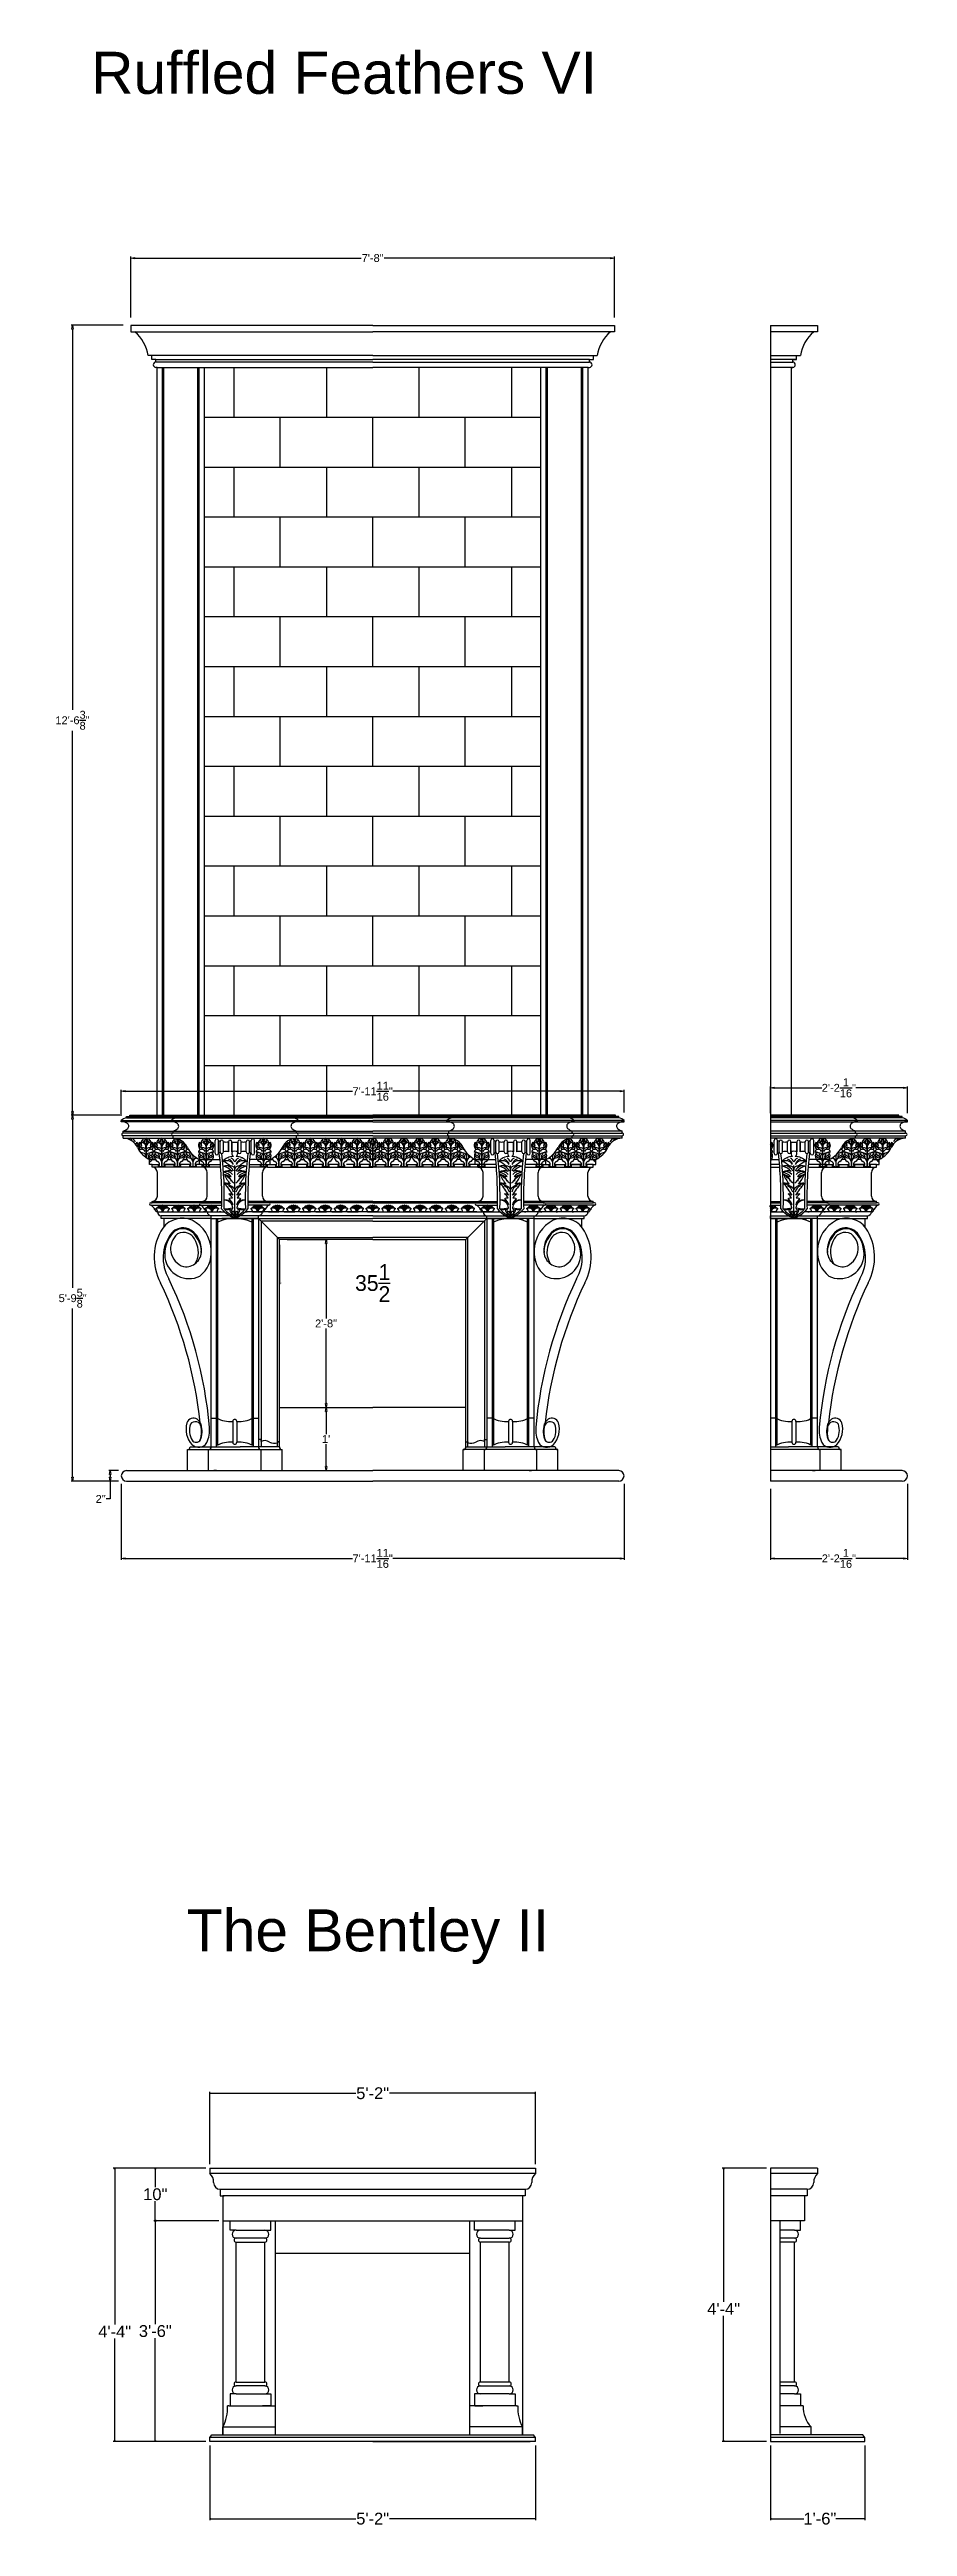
# Model space of a CAD drawing. Header units: millimetres. Extents: x 1155 to 2227, y 540 to 1342.
# Drawn here: x 1617.5 to 1780.8, y 870.3 to 1341.8 of the extents above; entities that cross this region are included whole.
import ezdxf

# ---------------------------------------------------------------- set-up
doc = ezdxf.new("R2010")
doc.units = ezdxf.units.MM
doc.layers.add('dimension', color=4, linetype='Continuous')
doc.layers.add('text', color=4, linetype='Continuous')
doc.styles.get("Standard").update_dxf_attribs({"font": 'arial.ttf'})
doc.styles.add('Vcadd_Antique', font='Antique')
doc.dimstyles.new('25', dxfattribs={"dimscale": 1.5, "dimtxt": 1, "dimasz": 0.5, "dimexe": 0.1875, "dimexo": 1, "dimgap": 0.125, "dimtad": 0, "dimtih": 1, "dimtoh": 1, "dimdec": 4, "dimzin": 4, "dimdsep": 46, "dimlunit": 4, "dimtxsty": 'Standard', "dimblk1": 'CLOSEDBLANK', "dimblk2": 'CLOSEDBLANK', "dimsah": 1, "dimcen": -1, "dimclrd": 256, "dimclre": 256, "dimclrt": 256, "dimadec": 0, "dimazin": 0, "dimtfac": 1, "dimtdec": 4, "dimtofl": 0, "dimtmove": 0, "dimatfit": 3, "dimldrblk": 'CLOSEDBLANK', "dimfxl": 1, "dimtolj": 1, "dimtzin": 4, "dimarcsym": 0})

msp = doc.modelspace()

# ---------------------------------------------------------------- texts
at = {"layer": 'dimension', "insert": (1679.024, 1107.00762), "char_height": 3, "attachment_point": 5, "style": 'Vcadd_Antique'}
msp.add_mtext('\\A1;35{\\H1.000000x;\\S1/2;}', dxfattribs=at)
at = {"layer": 'text', "linetype": 'Continuous', "lineweight": 0, "char_height": 8, "attachment_point": 1}
for s, width, insert in [('\\pi136.72;Ruffled Feathers VI', 367.8314869, (1488.72037, 1341.37841)), ('\\pi64.872;The Bentley II', 197.4330618, (1578.78796, 987.79361))]:
    msp.add_mtext_dynamic_manual_height_columns(s, width=width, gutter_width=1, heights=[0], dxfattribs=dict(at, insert=insert))

# ---------------------------------------------------------------- blocks, each defined once
blk = doc.blocks.new('_CLOSEDBLANK')
at = {"color": 0, "linetype": 'ByBlock'}
for p, q in [((-1, 0.17), (0, 0)), ((-1, 0.17), (-1, -0.17)), ((0, 0), (-1, -0.17))]:
    blk.add_line(p, q, dxfattribs=at)
blk = doc.blocks.new('*D287')
at = {"layer": 'Defpoints', "color": 0, "transparency": 16777216}
for p in [(1631.18, 1070.31), (1726.87, 1070.31), (1726.87, 1054.6)]:
    blk.add_point(p, dxfattribs=at)
at = {"layer": 'dimension', "lineweight": -2, "transparency": 16777216}
for p, q in [((1631.18, 1068.81), (1631.18, 1054.31)), ((1726.87, 1068.81), (1726.87, 1054.31)), ((1631.93, 1054.6), (1675.21, 1054.6)), ((1726.12, 1054.6), (1682.84, 1054.6))]:
    blk.add_line(p, q, dxfattribs=at)
at = {"layer": 'dimension', "lineweight": -2, "transparency": 16777216, "xscale": 0.75, "yscale": 0.75, "zscale": 0.75, "rotation": 180}
blk.add_blockref('_CLOSEDBLANK', (1631.18, 1054.6), dxfattribs=at)
at = {"layer": 'dimension', "lineweight": -2, "transparency": 16777216, "xscale": 0.75, "yscale": 0.75, "zscale": 0.75}
blk.add_blockref('_CLOSEDBLANK', (1726.87, 1054.6), dxfattribs=at)
at = {"layer": 'dimension', "transparency": 16777216, "insert": (1679.02, 1054.6), "char_height": 1.5, "attachment_point": 5}
blk.add_mtext('\\A1;7\'-11{\\H1.000000x;\\S11/16;}"', dxfattribs=at)
blk = doc.blocks.new('*D288')
at = {"layer": 'Defpoints', "color": 0, "transparency": 16777216}
for p in [(1629.08, 1071.31), (1632.18, 1071.31), (1632.18, 1069.31)]:
    blk.add_point(p, dxfattribs=at)
at = {"layer": 'dimension', "lineweight": -2, "transparency": 16777216}
for p, q in [((1630.68, 1071.31), (1628.8, 1071.31)), ((1629.08, 1070.56), (1629.08, 1070.06)), ((1629.08, 1065.91), (1628.33, 1065.91)), ((1630.68, 1069.31), (1628.8, 1069.31)), ((1629.08, 1069.31), (1629.08, 1065.91))]:
    blk.add_line(p, q, dxfattribs=at)
at = {"layer": 'dimension', "lineweight": -2, "transparency": 16777216, "xscale": 0.75, "yscale": 0.75, "zscale": 0.75}
for p, rotation in [((1629.08, 1071.31), 90), ((1629.08, 1069.31), 270)]:
    blk.add_blockref('_CLOSEDBLANK', p, dxfattribs=dict(at, rotation=rotation))
at = {"layer": 'dimension', "transparency": 16777216, "insert": (1627.26, 1065.91), "char_height": 1.5, "attachment_point": 5}
blk.add_mtext('\\A1;2"', dxfattribs=at)
blk = doc.blocks.new('*D289')
at = {"layer": 'Defpoints', "color": 0, "transparency": 16777216}
for p in [(1621.93, 1138.94), (1632.81, 1138.94), (1632.17, 1069.31)]:
    blk.add_point(p, dxfattribs=at)
at = {"layer": 'dimension', "lineweight": -2, "transparency": 16777216}
for p, q in [((1631.31, 1138.94), (1621.65, 1138.94)), ((1621.93, 1138.19), (1621.93, 1106.09)), ((1621.93, 1070.06), (1621.93, 1102.16)), ((1630.67, 1069.31), (1621.65, 1069.31))]:
    blk.add_line(p, q, dxfattribs=at)
at = {"layer": 'dimension', "lineweight": -2, "transparency": 16777216, "xscale": 0.75, "yscale": 0.75, "zscale": 0.75}
for p, rotation in [((1621.93, 1138.94), 90), ((1621.93, 1069.31), 270)]:
    blk.add_blockref('_CLOSEDBLANK', p, dxfattribs=dict(at, rotation=rotation))
at = {"layer": 'dimension', "transparency": 16777216, "insert": (1621.93, 1104.13), "char_height": 1.5, "attachment_point": 5}
blk.add_mtext('\\A1;5\'-9{\\H1.000000x;\\S5/8;}"', dxfattribs=at)
blk = doc.blocks.new('*D290')
at = {"layer": 'Defpoints', "color": 0, "transparency": 16777216}
for p in [(1661.27, 1115.31), (1661.27, 1083.31), (1670.15, 1083.31)]:
    blk.add_point(p, dxfattribs=at)
at = {"layer": 'dimension', "lineweight": -2, "transparency": 16777216}
for p, q in [((1662.77, 1115.31), (1670.43, 1115.31)), ((1670.15, 1114.56), (1670.15, 1100.26)), ((1670.15, 1084.06), (1670.15, 1098.35)), ((1662.77, 1083.31), (1670.43, 1083.31))]:
    blk.add_line(p, q, dxfattribs=at)
at = {"layer": 'dimension', "lineweight": -2, "transparency": 16777216, "xscale": 0.75, "yscale": 0.75, "zscale": 0.75}
for p, rotation in [((1670.15, 1115.31), 90), ((1670.15, 1083.31), 270)]:
    blk.add_blockref('_CLOSEDBLANK', p, dxfattribs=dict(at, rotation=rotation))
at = {"layer": 'dimension', "transparency": 16777216, "insert": (1670.15, 1099.31), "char_height": 1.5, "attachment_point": 5}
blk.add_mtext('\\A1;2\'-8"', dxfattribs=at)
blk = doc.blocks.new('*D291')
at = {"layer": 'Defpoints', "color": 0, "transparency": 16777216}
for p in [(1661.27, 1083.31), (1670.15, 1083.31), (1661.77, 1071.31)]:
    blk.add_point(p, dxfattribs=at)
at = {"layer": 'dimension', "lineweight": -2, "transparency": 16777216}
for p, q in [((1662.77, 1083.31), (1670.43, 1083.31)), ((1670.15, 1082.56), (1670.15, 1078.25)), ((1670.15, 1072.06), (1670.15, 1076.37)), ((1663.27, 1071.31), (1670.43, 1071.31))]:
    blk.add_line(p, q, dxfattribs=at)
at = {"layer": 'dimension', "lineweight": -2, "transparency": 16777216, "xscale": 0.75, "yscale": 0.75, "zscale": 0.75}
for p, rotation in [((1670.15, 1083.31), 90), ((1670.15, 1071.31), 270)]:
    blk.add_blockref('_CLOSEDBLANK', p, dxfattribs=dict(at, rotation=rotation))
at = {"layer": 'dimension', "transparency": 16777216, "insert": (1670.15, 1077.31), "char_height": 1.5, "attachment_point": 5}
blk.add_mtext("\\A1;1'", dxfattribs=at)
blk = doc.blocks.new('*D292')
at = {"layer": 'Defpoints', "color": 0, "transparency": 16777216}
for p in [(1780.79, 1070.27), (1754.7, 1069.31), (1754.7, 1054.6)]:
    blk.add_point(p, dxfattribs=at)
at = {"layer": 'dimension', "lineweight": -2, "transparency": 16777216}
for p, q in [((1754.7, 1067.81), (1754.7, 1054.31)), ((1780.79, 1068.77), (1780.79, 1054.31)), ((1755.45, 1054.6), (1764.5, 1054.6)), ((1780.04, 1054.6), (1770.99, 1054.6))]:
    blk.add_line(p, q, dxfattribs=at)
at = {"layer": 'dimension', "lineweight": -2, "transparency": 16777216, "xscale": 0.75, "yscale": 0.75, "zscale": 0.75, "rotation": 180}
blk.add_blockref('_CLOSEDBLANK', (1754.7, 1054.6), dxfattribs=at)
at = {"layer": 'dimension', "lineweight": -2, "transparency": 16777216, "xscale": 0.75, "yscale": 0.75, "zscale": 0.75}
blk.add_blockref('_CLOSEDBLANK', (1780.79, 1054.6), dxfattribs=at)
at = {"layer": 'dimension', "transparency": 16777216, "insert": (1767.74, 1054.6), "char_height": 1.5, "attachment_point": 5}
blk.add_mtext('\\A1;2\'-2{\\H1.000000x;\\S1/16;}"', dxfattribs=at)
blk = doc.blocks.new('*D293')
at = {"layer": 'Defpoints', "color": 0, "transparency": 16777216}
for p in [(1754.7, 1144.17), (1754.7, 1137.82), (1780.79, 1137.82)]:
    blk.add_point(p, dxfattribs=at)
at = {"layer": 'dimension', "lineweight": -2, "transparency": 16777216}
for p, q in [((1754.7, 1139.32), (1754.7, 1144.45)), ((1755.45, 1144.17), (1764.5, 1144.17)), ((1780.04, 1144.17), (1770.99, 1144.17)), ((1780.79, 1139.32), (1780.79, 1144.45))]:
    blk.add_line(p, q, dxfattribs=at)
at = {"layer": 'dimension', "lineweight": -2, "transparency": 16777216, "xscale": 0.75, "yscale": 0.75, "zscale": 0.75, "rotation": 180}
blk.add_blockref('_CLOSEDBLANK', (1754.7, 1144.17), dxfattribs=at)
at = {"layer": 'dimension', "lineweight": -2, "transparency": 16777216, "xscale": 0.75, "yscale": 0.75, "zscale": 0.75}
blk.add_blockref('_CLOSEDBLANK', (1780.79, 1144.17), dxfattribs=at)
at = {"layer": 'dimension', "transparency": 16777216, "insert": (1767.74, 1144.17), "char_height": 1.5, "attachment_point": 5}
blk.add_mtext('\\A1;2\'-2{\\H1.000000x;\\S1/16;}"', dxfattribs=at)
blk = doc.blocks.new('*D294')
at = {"layer": 'Defpoints', "color": 0, "transparency": 16777216}
for p in [(1621.9, 1289.31), (1633.02, 1289.31), (1632.81, 1138.94)]:
    blk.add_point(p, dxfattribs=at)
at = {"layer": 'dimension', "lineweight": -2, "transparency": 16777216}
for p, q in [((1631.52, 1289.31), (1621.62, 1289.31)), ((1621.9, 1288.56), (1621.9, 1216.11)), ((1621.9, 1139.69), (1621.9, 1212.14)), ((1631.31, 1138.94), (1621.62, 1138.94))]:
    blk.add_line(p, q, dxfattribs=at)
at = {"layer": 'dimension', "lineweight": -2, "transparency": 16777216, "xscale": 0.75, "yscale": 0.75, "zscale": 0.75}
for p, rotation in [((1621.9, 1289.31), 90), ((1621.9, 1138.94), 270)]:
    blk.add_blockref('_CLOSEDBLANK', p, dxfattribs=dict(at, rotation=rotation))
at = {"layer": 'dimension', "transparency": 16777216, "insert": (1621.9, 1214.13), "char_height": 1.5, "attachment_point": 5}
blk.add_mtext('\\A1;12\'-6{\\H1.000000x;\\S3/8;}"', dxfattribs=at)
blk = doc.blocks.new('*D295')
at = {"layer": 'Defpoints', "color": 0, "transparency": 16777216}
for p in [(1725.02, 1302.11), (1633.02, 1289.31), (1725.02, 1289.31)]:
    blk.add_point(p, dxfattribs=at)
at = {"layer": 'dimension', "lineweight": -2, "transparency": 16777216}
for p, q in [((1633.02, 1290.81), (1633.02, 1302.4)), ((1633.77, 1302.11), (1676.85, 1302.11)), ((1724.27, 1302.11), (1681.2, 1302.11)), ((1725.02, 1290.81), (1725.02, 1302.4))]:
    blk.add_line(p, q, dxfattribs=at)
at = {"layer": 'dimension', "lineweight": -2, "transparency": 16777216, "xscale": 0.75, "yscale": 0.75, "zscale": 0.75, "rotation": 180}
blk.add_blockref('_CLOSEDBLANK', (1633.02, 1302.11), dxfattribs=at)
at = {"layer": 'dimension', "lineweight": -2, "transparency": 16777216, "xscale": 0.75, "yscale": 0.75, "zscale": 0.75}
blk.add_blockref('_CLOSEDBLANK', (1725.02, 1302.11), dxfattribs=at)
at = {"layer": 'dimension', "transparency": 16777216, "insert": (1679.02, 1302.11), "char_height": 1.5, "attachment_point": 5}
blk.add_mtext('\\A1;7\'-8"', dxfattribs=at)
blk = doc.blocks.new('*D296')
at = {"layer": 'Defpoints', "color": 0, "transparency": 16777216}
for p in [(1726.87, 1143.52), (1631.18, 1137.69), (1726.87, 1137.94)]:
    blk.add_point(p, dxfattribs=at)
at = {"layer": 'dimension', "lineweight": -2, "transparency": 16777216}
for p, q in [((1631.18, 1139.19), (1631.18, 1143.8)), ((1631.93, 1143.52), (1675.21, 1143.52)), ((1726.12, 1143.52), (1682.84, 1143.52)), ((1726.87, 1139.44), (1726.87, 1143.8))]:
    blk.add_line(p, q, dxfattribs=at)
at = {"layer": 'dimension', "lineweight": -2, "transparency": 16777216, "xscale": 0.75, "yscale": 0.75, "zscale": 0.75, "rotation": 180}
blk.add_blockref('_CLOSEDBLANK', (1631.18, 1143.52), dxfattribs=at)
at = {"layer": 'dimension', "lineweight": -2, "transparency": 16777216, "xscale": 0.75, "yscale": 0.75, "zscale": 0.75}
blk.add_blockref('_CLOSEDBLANK', (1726.87, 1143.52), dxfattribs=at)
at = {"layer": 'dimension', "transparency": 16777216, "insert": (1679.02, 1143.52), "char_height": 1.5, "attachment_point": 5}
blk.add_mtext('\\A1;7\'-11{\\H1.000000x;\\S11/16;}"', dxfattribs=at)
blk = doc.blocks.new('*D384')
at = {"layer": 'Defpoints', "color": 0, "transparency": 16777216}
for p in [(1710.02, 952.78), (1648.02, 938.51), (1710.02, 938.51)]:
    blk.add_point(p, dxfattribs=at)
at = {"layer": 'dimension', "lineweight": -2, "transparency": 16777216}
for p, q in [((1648.02, 939.26), (1648.02, 953.07)), ((1648.21, 952.78), (1675.85, 952.78)), ((1709.84, 952.78), (1682.2, 952.78)), ((1710.02, 939.26), (1710.02, 953.07))]:
    blk.add_line(p, q, dxfattribs=at)
at = {"layer": 'dimension', "lineweight": -2, "transparency": 16777216, "xscale": 0.1875, "yscale": 0.1875, "zscale": 0.1875, "rotation": 180}
blk.add_blockref('_CLOSEDBLANK', (1648.02, 952.78), dxfattribs=at)
at = {"layer": 'dimension', "lineweight": -2, "transparency": 16777216, "xscale": 0.1875, "yscale": 0.1875, "zscale": 0.1875}
blk.add_blockref('_CLOSEDBLANK', (1710.02, 952.78), dxfattribs=at)
at = {"layer": 'dimension', "transparency": 16777216, "insert": (1679.02, 952.78), "char_height": 2.25, "attachment_point": 5}
blk.add_mtext('\\A1;5\'-2"', dxfattribs=at)
blk = doc.blocks.new('*D385')
at = {"layer": 'Defpoints', "color": 0, "transparency": 16777216}
for p in [(1648.02, 938.51), (1637.65, 928.51), (1650.52, 928.51)]:
    blk.add_point(p, dxfattribs=at)
at = {"layer": 'dimension', "lineweight": -2, "transparency": 16777216}
for p, q in [((1647.27, 938.51), (1637.35, 938.51)), ((1637.65, 938.32), (1637.65, 934.89)), ((1637.65, 928.7), (1637.65, 932.22)), ((1649.77, 928.51), (1637.35, 928.51))]:
    blk.add_line(p, q, dxfattribs=at)
at = {"layer": 'dimension', "lineweight": -2, "transparency": 16777216, "xscale": 0.1875, "yscale": 0.1875, "zscale": 0.1875}
for p, rotation in [((1637.65, 938.51), 90), ((1637.65, 928.51), 270)]:
    blk.add_blockref('_CLOSEDBLANK', p, dxfattribs=dict(at, rotation=rotation))
at = {"layer": 'dimension', "transparency": 16777216, "insert": (1637.65, 933.55), "char_height": 2.25, "attachment_point": 5}
blk.add_mtext('\\A1;10"', dxfattribs=at)
blk = doc.blocks.new('*D386')
at = {"layer": 'Defpoints', "color": 0, "transparency": 16777216}
for p in [(1650.52, 928.51), (1637.65, 886.51), (1648.02, 886.51)]:
    blk.add_point(p, dxfattribs=at)
at = {"layer": 'dimension', "lineweight": -2, "transparency": 16777216}
for p, q in [((1649.77, 928.51), (1637.35, 928.51)), ((1637.65, 928.32), (1637.65, 908.85)), ((1637.65, 886.7), (1637.65, 906.17)), ((1647.27, 886.51), (1637.35, 886.51))]:
    blk.add_line(p, q, dxfattribs=at)
at = {"layer": 'dimension', "lineweight": -2, "transparency": 16777216, "xscale": 0.1875, "yscale": 0.1875, "zscale": 0.1875}
for p, rotation in [((1637.65, 928.51), 90), ((1637.65, 886.51), 270)]:
    blk.add_blockref('_CLOSEDBLANK', p, dxfattribs=dict(at, rotation=rotation))
at = {"layer": 'dimension', "transparency": 16777216, "insert": (1637.65, 907.51), "char_height": 2.25, "attachment_point": 5}
blk.add_mtext('\\A1;3\'-6"', dxfattribs=at)
blk = doc.blocks.new('*D387')
at = {"layer": 'Defpoints', "color": 0, "transparency": 16777216}
for p in [(1648.02, 938.51), (1629.93, 886.51), (1648.02, 886.51)]:
    blk.add_point(p, dxfattribs=at)
at = {"layer": 'dimension', "lineweight": -2, "transparency": 16777216}
for p, q in [((1647.27, 938.51), (1629.63, 938.51)), ((1629.93, 938.32), (1629.93, 908.74)), ((1629.93, 886.7), (1629.93, 906.11)), ((1647.27, 886.51), (1629.63, 886.51))]:
    blk.add_line(p, q, dxfattribs=at)
at = {"layer": 'dimension', "lineweight": -2, "transparency": 16777216, "xscale": 0.1875, "yscale": 0.1875, "zscale": 0.1875}
for p, rotation in [((1629.93, 938.51), 90), ((1629.93, 886.51), 270)]:
    blk.add_blockref('_CLOSEDBLANK', p, dxfattribs=dict(at, rotation=rotation))
at = {"layer": 'dimension', "transparency": 16777216, "insert": (1629.93, 907.42), "char_height": 2.25, "attachment_point": 5}
blk.add_mtext('\\A1;4\'-4"', dxfattribs=at)
blk = doc.blocks.new('*D388')
at = {"layer": 'Defpoints', "color": 0, "transparency": 16777216}
for p in [(1648.02, 886.51), (1710.02, 886.51), (1710.02, 871.8)]:
    blk.add_point(p, dxfattribs=at)
at = {"layer": 'dimension', "lineweight": -2, "transparency": 16777216}
for p, q in [((1648.02, 885.76), (1648.02, 871.51)), ((1710.02, 885.76), (1710.02, 871.51)), ((1648.21, 871.8), (1675.85, 871.8)), ((1709.84, 871.8), (1682.2, 871.8))]:
    blk.add_line(p, q, dxfattribs=at)
at = {"layer": 'dimension', "lineweight": -2, "transparency": 16777216, "xscale": 0.1875, "yscale": 0.1875, "zscale": 0.1875, "rotation": 180}
blk.add_blockref('_CLOSEDBLANK', (1648.02, 871.8), dxfattribs=at)
at = {"layer": 'dimension', "lineweight": -2, "transparency": 16777216, "xscale": 0.1875, "yscale": 0.1875, "zscale": 0.1875}
blk.add_blockref('_CLOSEDBLANK', (1710.02, 871.8), dxfattribs=at)
at = {"layer": 'dimension', "transparency": 16777216, "insert": (1679.02, 871.8), "char_height": 2.25, "attachment_point": 5}
blk.add_mtext('\\A1;5\'-2"', dxfattribs=at)
blk = doc.blocks.new('*D389')
at = {"layer": 'Defpoints', "color": 0, "transparency": 16777216}
for p in [(1754.7, 886.51), (1772.7, 886.51), (1772.7, 871.8)]:
    blk.add_point(p, dxfattribs=at)
at = {"layer": 'dimension', "lineweight": -2, "transparency": 16777216}
for p, q in [((1754.7, 885.76), (1754.7, 871.51)), ((1772.7, 885.76), (1772.7, 871.51)), ((1754.89, 871.8), (1761.05, 871.8)), ((1772.51, 871.8), (1767.19, 871.8))]:
    blk.add_line(p, q, dxfattribs=at)
at = {"layer": 'dimension', "lineweight": -2, "transparency": 16777216, "xscale": 0.1875, "yscale": 0.1875, "zscale": 0.1875, "rotation": 180}
blk.add_blockref('_CLOSEDBLANK', (1754.7, 871.8), dxfattribs=at)
at = {"layer": 'dimension', "lineweight": -2, "transparency": 16777216, "xscale": 0.1875, "yscale": 0.1875, "zscale": 0.1875}
blk.add_blockref('_CLOSEDBLANK', (1772.7, 871.8), dxfattribs=at)
at = {"layer": 'dimension', "transparency": 16777216, "insert": (1764.12, 871.8), "char_height": 2.25, "attachment_point": 5}
blk.add_mtext('\\A1;1\'-6"', dxfattribs=at)
blk = doc.blocks.new('*D403')
at = {"layer": 'Defpoints', "color": 0, "transparency": 16777216}
for p in [(1754.7, 938.51), (1745.81, 886.51), (1754.7, 886.51)]:
    blk.add_point(p, dxfattribs=at)
at = {"layer": 'dimension', "lineweight": -2, "transparency": 16777216}
for p, q in [((1753.95, 938.51), (1745.52, 938.51)), ((1745.81, 938.32), (1745.81, 913.06)), ((1745.81, 886.7), (1745.81, 910.43)), ((1753.95, 886.51), (1745.52, 886.51))]:
    blk.add_line(p, q, dxfattribs=at)
at = {"layer": 'dimension', "lineweight": -2, "transparency": 16777216, "xscale": 0.1875, "yscale": 0.1875, "zscale": 0.1875}
for p, rotation in [((1745.81, 938.51), 90), ((1745.81, 886.51), 270)]:
    blk.add_blockref('_CLOSEDBLANK', p, dxfattribs=dict(at, rotation=rotation))
at = {"layer": 'dimension', "transparency": 16777216, "insert": (1745.81, 911.75), "char_height": 2.25, "attachment_point": 5}
blk.add_mtext('\\A1;4\'-4"', dxfattribs=at)

# ---------------------------------------------------------------- dimensions: what is measured, and where the dimension line sits
at = {"layer": 'dimension'}
for base, p1, p2, picture, middle in [((1725.024, 1302.11476), (1633.024, 1289.30581), (1725.024, 1289.30581), '*D295', (1679.024, 1302.11476)), ((1726.86505, 1143.51913), (1631.18296, 1137.6946), (1726.86505, 1137.94461), '*D296', (1679.024, 1143.51913)), ((1726.86505, 1054.59505), (1631.18296, 1070.30581), (1726.86505, 1070.30581), '*D287', (1679.024, 1054.59505))]:
    dim = msp.add_linear_dim(base=base, p1=p1, p2=p2, dimstyle='25', dxfattribs=at)
    dim.commit()
    dim.dimension.update_dxf_attribs({"geometry": picture, "text_midpoint": middle})
for base, p1, p2, angle, picture, middle in [((1621.89897, 1289.30581), (1632.80796, 1138.94461), (1633.024, 1289.30581), 90, '*D294', (1621.89897, 1214.12521)), ((1754.69824, 1144.16675), (1780.78928, 1137.81961), (1754.69824, 1137.81961), 180, '*D293', (1767.74376, 1144.16675)), ((1621.92705, 1138.94461), (1632.17385, 1069.30585), (1632.80796, 1138.94461), 90, '*D289', (1621.92705, 1104.12523)), ((1670.149, 1083.30549), (1661.274, 1115.30549), (1661.274, 1083.30549), 90, '*D290', (1670.149, 1099.30549)), ((1670.149, 1083.30549), (1661.774, 1071.30581), (1661.274, 1083.30549), 90, '*D291', (1670.149, 1077.30565)), ((1754.698236, 1054.595051), (1780.788591, 1070.268608), (1754.698236, 1069.305805), 180, '*D292', (1767.743414, 1054.595051))]:
    dim = msp.add_linear_dim(base=base, p1=p1, p2=p2, angle=angle, dimstyle='25', dxfattribs=at)
    dim.commit()
    dim.dimension.update_dxf_attribs({"geometry": picture, "text_midpoint": middle})
dim = msp.add_linear_dim(base=(1629.07728, 1071.30581), p1=(1632.18296, 1069.30581), p2=(1632.18296, 1071.30581), angle=90, dimstyle='25', dxfattribs=at)
dim.commit()
dim.dimension.update_dxf_attribs({"geometry": '*D288', "text_midpoint": (1627.26495, 1065.91192), "dimtype": 160})
for base, p1, p2, picture, middle in [((1710.024, 952.77943), (1648.024, 938.51181), (1710.024, 938.51181), '*D384', (1679.024, 952.77943)), ((1710.024, 871.80137), (1648.024, 886.51181), (1710.024, 886.51181), '*D388', (1679.024, 871.80137)), ((1772.69824, 871.80137), (1754.69824, 886.51181), (1772.69824, 886.51181), '*D389', (1764.1227, 871.80137))]:
    dim = msp.add_linear_dim(base=base, p1=p1, p2=p2, dimstyle='25', override={"dimtxt": 1.5, "dimasz": 0.125, "dimexe": 0.197, "dimexo": 0.5, "dimtm": 2.6543}, dxfattribs=at)
    dim.commit()
    dim.dimension.update_dxf_attribs({"geometry": picture, "text_midpoint": middle, "dimtype": 160})
for base, p1, p2, picture, middle in [((1629.92703, 886.51181), (1648.024, 938.51181), (1648.024, 886.51181), '*D387', (1629.92703, 907.42405)), ((1637.64885, 928.51181), (1648.024, 938.51181), (1650.524, 928.51181), '*D385', (1637.64885, 933.55171)), ((1745.81446, 886.51181), (1754.69824, 938.51181), (1754.69824, 886.51181), '*D403', (1745.81446, 911.74617))]:
    dim = msp.add_linear_dim(base=base, p1=p1, p2=p2, angle=90, dimstyle='25', override={"dimtxt": 1.5, "dimasz": 0.125, "dimexe": 0.197, "dimexo": 0.5, "dimtm": 2.6543}, dxfattribs=at)
    dim.commit()
    dim.dimension.update_dxf_attribs({"geometry": picture, "text_midpoint": middle, "dimtype": 160})
dim = msp.add_linear_dim(base=(1637.64885, 886.51181), p1=(1650.524, 928.51181), p2=(1648.024, 886.51181), angle=90, dimstyle='25', override={"dimtxt": 1.5, "dimasz": 0.125, "dimexe": 0.197, "dimexo": 0.5, "dimtm": 2.6543}, dxfattribs=at)
dim.commit()
dim.dimension.update_dxf_attribs({"geometry": '*D386', "text_midpoint": (1637.64885, 907.51181)})

# ---------------------------------------------------------------- linework, layer by layer
at = {"color": 0}
for p, q in [((1633.024, 1289.30581), (1633.024, 1288.05581)), ((1679.024, 1289.30581), (1633.024, 1289.30581)), ((1633.024, 1288.05581), (1633.774, 1288.05581)), ((1633.774, 1288.05581), (1679.024, 1288.05581)), ((1679.024, 1289.30581), (1725.024, 1289.30581)), ((1724.274, 1288.05581), (1679.024, 1288.05581)), ((1725.024, 1288.05581), (1724.274, 1288.05581)), ((1725.024, 1289.30581), (1725.024, 1288.05581)), ((1754.69824, 1289.30581), (1754.69824, 1069.30581)), ((1754.69824, 1289.30581), (1763.69824, 1289.30581)), ((1763.69824, 1288.05581), (1754.69824, 1288.05581)), ((1763.69824, 1288.05581), (1762.94824, 1288.05581)), ((1763.69824, 1289.30581), (1763.69824, 1288.05581)), ((1637.024, 1283.55581), (1636.274, 1283.55581)), ((1637.024, 1282.80581), (1637.024, 1283.55581)), ((1679.024, 1283.55581), (1637.024, 1283.55581)), ((1637.774, 1282.80581), (1637.024, 1282.80581)), ((1637.774, 1282.80581), (1637.024, 1282.80581)), ((1637.774, 1282.30581), (1637.774, 1282.80581)), ((1637.774, 1282.30581), (1637.774, 1282.80581)), ((1637.774, 1282.80581), (1679.024, 1282.80581)), ((1679.024, 1283.55581), (1721.024, 1283.55581)), ((1720.274, 1282.80581), (1679.024, 1282.80581)), ((1720.274, 1282.30581), (1720.274, 1282.80581)), ((1720.274, 1282.80581), (1721.024, 1282.80581)), ((1720.274, 1282.30581), (1720.274, 1282.80581)), ((1720.274, 1282.80581), (1721.024, 1282.80581)), ((1721.024, 1282.80581), (1721.024, 1283.55581)), ((1721.024, 1283.55581), (1721.774, 1283.55581)), ((1754.69824, 1283.55581), (1760.44824, 1283.55581)), ((1759.69824, 1282.80581), (1754.69824, 1282.80581)), ((1758.94824, 1282.30581), (1758.94824, 1282.80581)), ((1758.94824, 1282.80581), (1759.69824, 1282.80581)), ((1758.94824, 1282.30581), (1758.94824, 1282.80581)), ((1758.94824, 1282.80581), (1759.69824, 1282.80581)), ((1759.69824, 1282.80581), (1759.69824, 1283.55581)), ((1759.69824, 1283.55581), (1760.44824, 1283.55581)), ((1679.024, 1282.30581), (1637.774, 1282.30581)), ((1638.024, 1281.30581), (1637.774, 1281.30581)), ((1638.024, 1281.30581), (1637.774, 1281.30581)), ((1638.024, 1281.30581), (1679.024, 1281.30581)), ((1638.024, 1138.94461), (1638.024, 1281.30581)), ((1639.024, 1138.94461), (1639.024, 1281.30581)), ((1639.274, 1138.94461), (1639.274, 1281.30581)), ((1645.74895, 1138.94461), (1645.74895, 1281.30581)), ((1645.99895, 1138.94461), (1645.99895, 1281.30581)), ((1646.99895, 1138.94461), (1646.99895, 1281.30581)), ((1652.60228, 1281.30581), (1652.60228, 1271.81506)), ((1670.21676, 1281.30581), (1670.21676, 1271.81506)), ((1679.024, 1282.30581), (1720.274, 1282.30581)), ((1720.024, 1281.30581), (1679.024, 1281.30581)), ((1687.83124, 1281.30581), (1687.83124, 1271.81506)), ((1705.44572, 1281.30581), (1705.44572, 1271.81506)), ((1711.04905, 1138.94461), (1711.04905, 1281.30581)), ((1712.04905, 1138.94461), (1712.04905, 1281.30581)), ((1712.29905, 1138.94461), (1712.29905, 1281.30581)), ((1718.774, 1138.94461), (1718.774, 1281.30581)), ((1719.024, 1138.94461), (1719.024, 1281.30581)), ((1720.024, 1281.30581), (1720.274, 1281.30581)), ((1720.024, 1281.30581), (1720.274, 1281.30581)), ((1720.024, 1138.94461), (1720.024, 1281.30581)), ((1754.69824, 1282.30581), (1758.94824, 1282.30581)), ((1758.94824, 1281.30581), (1754.69824, 1281.30581)), ((1758.69824, 1281.30581), (1758.94824, 1281.30581)), ((1758.69824, 1281.30581), (1758.94824, 1281.30581)), ((1758.69824, 1138.94461), (1758.69824, 1281.30581)), ((1646.99895, 1271.81506), (1711.04905, 1271.81506)), ((1661.40952, 1262.32431), (1661.40952, 1271.81506)), ((1679.024, 1262.32431), (1679.024, 1271.81506)), ((1696.63848, 1262.32431), (1696.63848, 1271.81506)), ((1646.99895, 1262.32431), (1711.04905, 1262.32431)), ((1652.60228, 1262.32431), (1652.60228, 1252.83357)), ((1670.21676, 1262.32431), (1670.21676, 1252.83357)), ((1687.83124, 1262.32431), (1687.83124, 1252.83357)), ((1705.44572, 1262.32431), (1705.44572, 1252.83357)), ((1646.99895, 1252.83357), (1711.04905, 1252.83357)), ((1661.40952, 1243.34282), (1661.40952, 1252.83357)), ((1679.024, 1243.34282), (1679.024, 1252.83357)), ((1696.63848, 1243.34282), (1696.63848, 1252.83357)), ((1646.99895, 1243.34282), (1711.04905, 1243.34282)), ((1652.60228, 1243.34282), (1652.60228, 1233.85207)), ((1670.21676, 1243.34282), (1670.21676, 1233.85207)), ((1687.83124, 1243.34282), (1687.83124, 1233.85207)), ((1705.44572, 1243.34282), (1705.44572, 1233.85207)), ((1646.99895, 1233.85207), (1711.04905, 1233.85207)), ((1661.40952, 1224.36133), (1661.40952, 1233.85207)), ((1679.024, 1224.36133), (1679.024, 1233.85207)), ((1696.63848, 1224.36133), (1696.63848, 1233.85207)), ((1646.99895, 1224.36133), (1711.04905, 1224.36133)), ((1652.60228, 1224.36133), (1652.60228, 1214.87058)), ((1670.21676, 1224.36133), (1670.21676, 1214.87058)), ((1687.83124, 1224.36133), (1687.83124, 1214.87058)), ((1705.44572, 1224.36133), (1705.44572, 1214.87058)), ((1646.99895, 1214.87058), (1711.04905, 1214.87058)), ((1661.40952, 1205.37983), (1661.40952, 1214.87058)), ((1679.024, 1205.37983), (1679.024, 1214.87058)), ((1696.63848, 1205.37983), (1696.63848, 1214.87058)), ((1646.99895, 1205.37983), (1711.04905, 1205.37983)), ((1652.60228, 1205.37983), (1652.60228, 1195.88909)), ((1670.21676, 1205.37983), (1670.21676, 1195.88909)), ((1687.83124, 1205.37983), (1687.83124, 1195.88909)), ((1705.44572, 1205.37983), (1705.44572, 1195.88909)), ((1646.99895, 1195.88909), (1711.04905, 1195.88909)), ((1661.40952, 1186.39834), (1661.40952, 1195.88909)), ((1679.024, 1186.39834), (1679.024, 1195.88909)), ((1696.63848, 1186.39834), (1696.63848, 1195.88909)), ((1646.99895, 1186.39834), (1711.04905, 1186.39834)), ((1652.60228, 1186.39834), (1652.60228, 1176.90759)), ((1670.21676, 1186.39834), (1670.21676, 1176.90759)), ((1687.83124, 1186.39834), (1687.83124, 1176.90759)), ((1705.44572, 1186.39834), (1705.44572, 1176.90759)), ((1646.99895, 1176.90759), (1711.04905, 1176.90759)), ((1661.40952, 1167.41685), (1661.40952, 1176.90759)), ((1679.024, 1167.41685), (1679.024, 1176.90759)), ((1696.63848, 1167.41685), (1696.63848, 1176.90759)), ((1646.99895, 1167.41685), (1711.04905, 1167.41685)), ((1652.60228, 1167.41685), (1652.60228, 1157.9261)), ((1670.21676, 1167.41685), (1670.21676, 1157.9261)), ((1687.83124, 1167.41685), (1687.83124, 1157.9261)), ((1705.44572, 1167.41685), (1705.44572, 1157.9261)), ((1646.99895, 1157.9261), (1711.04905, 1157.9261)), ((1661.40952, 1148.43535), (1661.40952, 1157.9261)), ((1679.024, 1148.43535), (1679.024, 1157.9261)), ((1696.63848, 1148.43535), (1696.63848, 1157.9261)), ((1646.99895, 1148.43535), (1711.04905, 1148.43535)), ((1652.60228, 1148.43535), (1652.60228, 1138.94461)), ((1670.21676, 1148.43535), (1670.21676, 1138.94461)), ((1687.83124, 1148.43535), (1687.83124, 1138.94461)), ((1705.44572, 1148.43535), (1705.44572, 1138.94461)), ((1631.18296, 1137.69461), (1631.18296, 1137.94461)), ((1631.18296, 1137.94461), (1679.024, 1137.94461)), ((1679.024, 1137.69461), (1631.18296, 1137.69461)), ((1632.18296, 1138.44461), (1632.18296, 1138.69461)), ((1632.18296, 1138.69461), (1632.80796, 1138.69461)), ((1632.18296, 1138.44461), (1679.024, 1138.44461)), ((1632.80796, 1138.69461), (1632.80796, 1138.94461)), ((1632.80796, 1138.94461), (1679.024, 1138.94461)), ((1632.80796, 1138.69461), (1679.024, 1138.69461)), ((1640.68296, 1137.69461), (1640.68296, 1137.94461)), ((1640.68296, 1137.69461), (1640.68296, 1137.94461)), ((1640.68296, 1137.69461), (1640.68296, 1137.94461)), ((1641.68296, 1138.44461), (1641.68296, 1138.69461)), ((1641.68296, 1138.44461), (1641.68296, 1138.69461)), ((1641.68296, 1138.69461), (1642.30796, 1138.69461)), ((1641.68296, 1138.44461), (1641.68296, 1138.69461)), ((1641.68296, 1138.69461), (1642.30796, 1138.69461)), ((1642.30796, 1138.69461), (1642.30796, 1138.94461)), ((1642.30796, 1138.69461), (1642.30796, 1138.94461)), ((1643.01124, 1138.69461), (1643.63624, 1138.69461)), ((1663.27307, 1138.69461), (1663.27307, 1138.94461)), ((1663.89807, 1138.69461), (1663.27307, 1138.69461)), ((1663.89807, 1138.44461), (1663.89807, 1138.69461)), ((1664.89807, 1137.69461), (1664.89807, 1137.94461)), ((1725.24005, 1138.94461), (1679.024, 1138.94461)), ((1725.24005, 1138.69461), (1679.024, 1138.69461)), ((1725.86505, 1138.44461), (1679.024, 1138.44461)), ((1726.86505, 1137.94461), (1679.024, 1137.94461)), ((1679.024, 1137.69461), (1726.86505, 1137.69461)), ((1693.14993, 1137.69461), (1693.14993, 1137.94461)), ((1694.14993, 1138.44461), (1694.14993, 1138.69461)), ((1694.14993, 1138.69461), (1694.77493, 1138.69461)), ((1694.77493, 1138.69461), (1694.77493, 1138.94461)), ((1715.03677, 1138.69461), (1714.41177, 1138.69461)), ((1715.74005, 1138.69461), (1715.74005, 1138.94461)), ((1715.74005, 1138.69461), (1715.74005, 1138.94461)), ((1716.36505, 1138.69461), (1715.74005, 1138.69461)), ((1716.36505, 1138.69461), (1715.74005, 1138.69461)), ((1716.36505, 1138.44461), (1716.36505, 1138.69461)), ((1716.36505, 1138.44461), (1716.36505, 1138.69461)), ((1716.36505, 1138.44461), (1716.36505, 1138.69461)), ((1717.36505, 1137.69461), (1717.36505, 1137.94461)), ((1717.36505, 1137.69461), (1717.36505, 1137.94461)), ((1717.36505, 1137.69461), (1717.36505, 1137.94461)), ((1725.24005, 1138.69461), (1725.24005, 1138.94461)), ((1725.86505, 1138.69461), (1725.24005, 1138.69461)), ((1725.86505, 1138.44461), (1725.86505, 1138.69461)), ((1726.86505, 1137.69461), (1726.86505, 1137.94461)), ((1779.16428, 1138.94461), (1754.69824, 1138.94461)), ((1779.16428, 1138.69461), (1754.69824, 1138.69461)), ((1779.78928, 1138.44461), (1754.69824, 1138.44461)), ((1780.78928, 1137.94461), (1754.69824, 1137.94461)), ((1754.69824, 1137.69461), (1780.78928, 1137.69461)), ((1768.961, 1138.69461), (1768.336, 1138.69461)), ((1769.66428, 1138.69461), (1769.66428, 1138.94461)), ((1769.66428, 1138.69461), (1769.66428, 1138.94461)), ((1770.28928, 1138.69461), (1769.66428, 1138.69461)), ((1770.28928, 1138.69461), (1769.66428, 1138.69461)), ((1770.28928, 1138.44461), (1770.28928, 1138.69461)), ((1770.28928, 1138.44461), (1770.28928, 1138.69461)), ((1770.28928, 1138.44461), (1770.28928, 1138.69461)), ((1771.28928, 1137.69461), (1771.28928, 1137.94461)), ((1771.28928, 1137.69461), (1771.28928, 1137.94461)), ((1771.28928, 1137.69461), (1771.28928, 1137.94461)), ((1779.16428, 1138.69461), (1779.16428, 1138.94461)), ((1779.78928, 1138.69461), (1779.16428, 1138.69461)), ((1779.78928, 1138.44461), (1779.78928, 1138.69461)), ((1780.78928, 1137.69461), (1780.78928, 1137.94461)), ((1631.55105, 1135.55549), (1631.55105, 1135.93049)), ((1631.55105, 1135.93049), (1679.024, 1135.93049)), ((1679.024, 1135.55549), (1631.55105, 1135.55549)), ((1631.55105, 1134.55549), (1631.55105, 1135.05549)), ((1679.024, 1135.05549), (1631.55105, 1135.05549)), ((1631.55105, 1134.55549), (1679.024, 1134.55549)), ((1635.8987, 1134.55549), (1635.8987, 1130.91988)), ((1635.8987, 1130.91988), (1635.8987, 1132.49206)), ((1638.87558, 1134.55549), (1638.87558, 1129.05549)), ((1638.87558, 1129.05549), (1638.87558, 1132.49206)), ((1641.05105, 1135.55549), (1641.05105, 1135.93049)), ((1641.05105, 1134.55549), (1641.05105, 1135.05549)), ((1641.85246, 1134.45587), (1641.85246, 1129.05549)), ((1641.85246, 1129.05549), (1641.85246, 1132.49206)), ((1647.32231, 1134.55549), (1647.32231, 1129.05549)), ((1647.32231, 1129.05549), (1647.32231, 1132.49206)), ((1649.02506, 1131.73015), (1649.02506, 1134.1576)), ((1649.02506, 1131.73015), (1649.02506, 1134.1576)), ((1649.02506, 1131.73015), (1649.02506, 1134.1576)), ((1649.66386, 1131.73015), (1649.66386, 1134.1576)), ((1649.66386, 1131.73015), (1649.66386, 1134.1576)), ((1649.66386, 1131.73015), (1649.66386, 1134.1576)), ((1649.98326, 1131.98567), (1649.98326, 1133.90208)), ((1649.98326, 1131.98567), (1649.98326, 1133.90208)), ((1649.98326, 1131.98567), (1649.98326, 1133.90208)), ((1650.62207, 1131.98567), (1650.62207, 1133.90208)), ((1650.62207, 1131.98567), (1650.62207, 1133.90208)), ((1650.62207, 1131.98567), (1650.62207, 1133.90208)), ((1651.58027, 1131.98567), (1651.58027, 1133.90208)), ((1651.58027, 1131.98567), (1651.58027, 1133.90208)), ((1651.58027, 1131.98567), (1651.58027, 1133.90208)), ((1651.58027, 1131.98567), (1651.58027, 1133.90208)), ((1651.58027, 1133.90208), (1651.58027, 1131.98567)), ((1652.21907, 1131.98567), (1652.21907, 1133.90208)), ((1652.21907, 1131.98567), (1652.21907, 1133.90208)), ((1652.21907, 1131.98567), (1652.21907, 1133.90208)), ((1652.21907, 1131.98567), (1652.21907, 1133.90208)), ((1652.21907, 1133.90208), (1652.21907, 1131.98567)), ((1653.3595, 1131.98567), (1653.3595, 1133.90208)), ((1653.3595, 1131.98567), (1653.3595, 1133.90208)), ((1653.3595, 1133.90208), (1653.3595, 1131.98567)), ((1653.9983, 1131.98567), (1653.9983, 1133.90208)), ((1653.9983, 1131.98567), (1653.9983, 1133.90208)), ((1654.95651, 1131.98567), (1654.95651, 1133.90208)), ((1654.95651, 1131.98567), (1654.95651, 1133.90208)), ((1654.95651, 1131.98567), (1654.95651, 1133.90208)), ((1655.59531, 1131.98567), (1655.59531, 1133.90208)), ((1655.59531, 1131.98567), (1655.59531, 1133.90208)), ((1655.59531, 1131.98567), (1655.59531, 1133.90208)), ((1655.91471, 1131.73015), (1655.91471, 1134.1576)), ((1655.91471, 1131.73015), (1655.91471, 1134.1576)), ((1655.91471, 1131.73015), (1655.91471, 1134.1576)), ((1656.55351, 1131.73015), (1656.55351, 1134.1576)), ((1656.55351, 1131.73015), (1656.55351, 1134.1576)), ((1656.55351, 1131.73015), (1656.55351, 1134.1576)), ((1658.25626, 1134.55549), (1658.25626, 1129.05549)), ((1658.25626, 1129.05549), (1658.25626, 1132.49206)), ((1661.16272, 1131.78706), (1661.16272, 1129.05549)), ((1661.16272, 1129.05549), (1661.16272, 1131.78706)), ((1664.1396, 1134.53561), (1664.1396, 1129.05549)), ((1664.1396, 1129.05549), (1664.1396, 1132.49206)), ((1664.52998, 1135.55549), (1664.52998, 1135.93049)), ((1664.52998, 1134.55549), (1664.52998, 1135.05549)), ((1667.11648, 1134.55549), (1667.11648, 1129.05549)), ((1667.11648, 1129.05549), (1667.11648, 1132.49206)), ((1670.09336, 1134.55549), (1670.09336, 1129.05549)), ((1670.09336, 1129.05549), (1670.09336, 1132.49206)), ((1673.07024, 1134.55549), (1673.07024, 1129.05549)), ((1673.07024, 1129.05549), (1673.07024, 1132.49206)), ((1676.04712, 1134.55549), (1676.04712, 1129.05549)), ((1676.04712, 1129.05549), (1676.04712, 1132.49206)), ((1726.49695, 1135.93049), (1679.024, 1135.93049)), ((1679.024, 1135.55549), (1726.49695, 1135.55549)), ((1679.024, 1135.05549), (1726.49695, 1135.05549)), ((1679.024, 1134.55549), (1679.024, 1129.05549)), ((1726.49695, 1134.55549), (1679.024, 1134.55549)), ((1679.024, 1134.55549), (1679.024, 1129.05549)), ((1679.024, 1129.05549), (1679.024, 1132.49206)), ((1679.024, 1129.05549), (1679.024, 1132.49206)), ((1682.00088, 1134.55549), (1682.00088, 1129.05549)), ((1682.00088, 1129.05549), (1682.00088, 1132.49206)), ((1684.97776, 1134.55549), (1684.97776, 1129.05549)), ((1684.97776, 1129.05549), (1684.97776, 1132.49206)), ((1687.95464, 1134.55549), (1687.95464, 1129.05549)), ((1687.95464, 1129.05549), (1687.95464, 1132.49206)), ((1690.93152, 1134.55549), (1690.93152, 1129.05549)), ((1690.93152, 1129.05549), (1690.93152, 1132.49206)), ((1693.51803, 1135.55549), (1693.51803, 1135.93049)), ((1693.51803, 1134.55549), (1693.51803, 1135.05549)), ((1693.9084, 1134.53561), (1693.9084, 1129.05549)), ((1693.9084, 1129.05549), (1693.9084, 1132.49206)), ((1696.88528, 1131.78706), (1696.88528, 1129.05549)), ((1696.88528, 1129.05549), (1696.88528, 1131.78706)), ((1699.79174, 1134.55549), (1699.79174, 1129.05549)), ((1699.79174, 1129.05549), (1699.79174, 1132.49206)), ((1701.49449, 1131.73015), (1701.49449, 1134.1576)), ((1701.49449, 1131.73015), (1701.49449, 1134.1576)), ((1701.49449, 1131.73015), (1701.49449, 1134.1576)), ((1702.13329, 1131.73015), (1702.13329, 1134.1576)), ((1702.13329, 1131.73015), (1702.13329, 1134.1576)), ((1702.13329, 1131.73015), (1702.13329, 1134.1576)), ((1702.45269, 1131.98567), (1702.45269, 1133.90208)), ((1702.45269, 1131.98567), (1702.45269, 1133.90208)), ((1702.45269, 1131.98567), (1702.45269, 1133.90208)), ((1703.0915, 1131.98567), (1703.0915, 1133.90208)), ((1703.0915, 1131.98567), (1703.0915, 1133.90208)), ((1703.0915, 1131.98567), (1703.0915, 1133.90208)), ((1704.0497, 1131.98567), (1704.0497, 1133.90208)), ((1704.0497, 1131.98567), (1704.0497, 1133.90208)), ((1704.6885, 1131.98567), (1704.6885, 1133.90208)), ((1704.6885, 1131.98567), (1704.6885, 1133.90208)), ((1704.6885, 1133.90208), (1704.6885, 1131.98567)), ((1705.82893, 1131.98567), (1705.82893, 1133.90208)), ((1705.82893, 1131.98567), (1705.82893, 1133.90208)), ((1705.82893, 1131.98567), (1705.82893, 1133.90208)), ((1705.82893, 1131.98567), (1705.82893, 1133.90208)), ((1705.82893, 1133.90208), (1705.82893, 1131.98567)), ((1706.46773, 1131.98567), (1706.46773, 1133.90208)), ((1706.46773, 1131.98567), (1706.46773, 1133.90208)), ((1706.46773, 1131.98567), (1706.46773, 1133.90208)), ((1706.46773, 1131.98567), (1706.46773, 1133.90208)), ((1706.46773, 1133.90208), (1706.46773, 1131.98567)), ((1707.42594, 1131.98567), (1707.42594, 1133.90208)), ((1707.42594, 1131.98567), (1707.42594, 1133.90208)), ((1707.42594, 1131.98567), (1707.42594, 1133.90208)), ((1708.06474, 1131.98567), (1708.06474, 1133.90208)), ((1708.06474, 1131.98567), (1708.06474, 1133.90208)), ((1708.06474, 1131.98567), (1708.06474, 1133.90208)), ((1708.38414, 1131.73015), (1708.38414, 1134.1576)), ((1708.38414, 1131.73015), (1708.38414, 1134.1576)), ((1708.38414, 1131.73015), (1708.38414, 1134.1576)), ((1709.02294, 1131.73015), (1709.02294, 1134.1576)), ((1709.02294, 1131.73015), (1709.02294, 1134.1576)), ((1709.02294, 1131.73015), (1709.02294, 1134.1576)), ((1710.72569, 1134.55549), (1710.72569, 1129.05549)), ((1710.72569, 1129.05549), (1710.72569, 1132.49206)), ((1716.19554, 1134.45587), (1716.19554, 1129.05549)), ((1716.19554, 1129.05549), (1716.19554, 1132.49206)), ((1716.99695, 1135.55549), (1716.99695, 1135.93049)), ((1716.99695, 1134.55549), (1716.99695, 1135.05549)), ((1719.17242, 1134.55549), (1719.17242, 1129.05549)), ((1719.17242, 1129.05549), (1719.17242, 1132.49206)), ((1722.1493, 1134.55549), (1722.1493, 1130.91988)), ((1722.1493, 1130.91988), (1722.1493, 1132.49206)), ((1726.49695, 1135.55549), (1726.49695, 1135.93049)), ((1726.49695, 1134.55549), (1726.49695, 1135.05549)), ((1780.42119, 1135.93049), (1754.69824, 1135.93049)), ((1754.69824, 1135.55549), (1780.42119, 1135.55549)), ((1754.69824, 1135.05549), (1780.42119, 1135.05549)), ((1780.42119, 1134.55549), (1754.69824, 1134.55549)), ((1755.41872, 1131.73015), (1755.41872, 1134.1576)), ((1755.41872, 1131.73015), (1755.41872, 1134.1576)), ((1755.41872, 1131.73015), (1755.41872, 1134.1576)), ((1756.05753, 1131.73015), (1756.05753, 1134.1576)), ((1756.05753, 1131.73015), (1756.05753, 1134.1576)), ((1756.05753, 1131.73015), (1756.05753, 1134.1576)), ((1756.37693, 1131.98567), (1756.37693, 1133.90208)), ((1756.37693, 1131.98567), (1756.37693, 1133.90208)), ((1756.37693, 1131.98567), (1756.37693, 1133.90208)), ((1757.01573, 1131.98567), (1757.01573, 1133.90208)), ((1757.01573, 1131.98567), (1757.01573, 1133.90208)), ((1757.01573, 1131.98567), (1757.01573, 1133.90208)), ((1757.97394, 1131.98567), (1757.97394, 1133.90208)), ((1757.97394, 1131.98567), (1757.97394, 1133.90208)), ((1758.61274, 1131.98567), (1758.61274, 1133.90208)), ((1758.61274, 1131.98567), (1758.61274, 1133.90208)), ((1758.61274, 1133.90208), (1758.61274, 1131.98567)), ((1759.75317, 1131.98567), (1759.75317, 1133.90208)), ((1759.75317, 1131.98567), (1759.75317, 1133.90208)), ((1759.75317, 1131.98567), (1759.75317, 1133.90208)), ((1759.75317, 1131.98567), (1759.75317, 1133.90208)), ((1759.75317, 1133.90208), (1759.75317, 1131.98567)), ((1760.39197, 1131.98567), (1760.39197, 1133.90208)), ((1760.39197, 1131.98567), (1760.39197, 1133.90208)), ((1760.39197, 1131.98567), (1760.39197, 1133.90208)), ((1760.39197, 1131.98567), (1760.39197, 1133.90208)), ((1760.39197, 1133.90208), (1760.39197, 1131.98567)), ((1761.35017, 1131.98567), (1761.35017, 1133.90208)), ((1761.35017, 1131.98567), (1761.35017, 1133.90208)), ((1761.35017, 1131.98567), (1761.35017, 1133.90208)), ((1761.98898, 1131.98567), (1761.98898, 1133.90208)), ((1761.98898, 1131.98567), (1761.98898, 1133.90208)), ((1761.98898, 1131.98567), (1761.98898, 1133.90208)), ((1762.30838, 1131.73015), (1762.30838, 1134.1576)), ((1762.30838, 1131.73015), (1762.30838, 1134.1576)), ((1762.30838, 1131.73015), (1762.30838, 1134.1576)), ((1762.94718, 1131.73015), (1762.94718, 1134.1576)), ((1762.94718, 1131.73015), (1762.94718, 1134.1576)), ((1762.94718, 1131.73015), (1762.94718, 1134.1576)), ((1764.64993, 1134.55549), (1764.64993, 1129.05549)), ((1764.64993, 1129.05549), (1764.64993, 1132.49206)), ((1770.11977, 1134.45587), (1770.11977, 1129.05549)), ((1770.11977, 1129.05549), (1770.11977, 1132.49206)), ((1770.92119, 1135.55549), (1770.92119, 1135.93049)), ((1770.92119, 1134.55549), (1770.92119, 1135.05549)), ((1773.09665, 1134.55549), (1773.09665, 1129.05549)), ((1773.09665, 1129.05549), (1773.09665, 1132.49206)), ((1776.07353, 1134.55549), (1776.07353, 1130.91988)), ((1776.07353, 1130.91988), (1776.07353, 1132.49206)), ((1780.42119, 1135.55549), (1780.42119, 1135.93049)), ((1780.42119, 1134.55549), (1780.42119, 1135.05549)), ((1636.55105, 1129.55549), (1636.55105, 1130.55549)), ((1637.64971, 1130.55549), (1636.55105, 1130.55549)), ((1637.05105, 1129.55549), (1636.55105, 1129.55549)), ((1637.05105, 1129.05549), (1637.05105, 1129.55549)), ((1637.05105, 1129.55549), (1638.47933, 1129.55549)), ((1646.55105, 1129.05549), (1637.05105, 1129.05549)), ((1637.12458, 1130.55549), (1637.64971, 1130.55549)), ((1638.05105, 1123.55549), (1638.05105, 1128.05549)), ((1641.45621, 1129.55549), (1639.27184, 1129.55549)), ((1639.27184, 1129.55549), (1641.45621, 1129.55549)), ((1640.10146, 1130.55549), (1640.62659, 1130.55549)), ((1640.10146, 1130.55549), (1640.62659, 1130.55549)), ((1644.43309, 1129.55549), (1642.24872, 1129.55549)), ((1643.07834, 1130.55549), (1643.60347, 1130.55549)), ((1644.82934, 1131.36423), (1644.82934, 1129.05549)), ((1646.55105, 1129.55549), (1645.2256, 1129.55549)), ((1646.05105, 1129.55549), (1646.05105, 1130.55549)), ((1646.55105, 1129.55549), (1646.05105, 1129.55549)), ((1646.05522, 1130.55549), (1649.96501, 1130.55549)), ((1646.55105, 1129.05549), (1646.55105, 1129.55549)), ((1646.55105, 1129.55549), (1650.05575, 1129.55549)), ((1650.09603, 1129.05549), (1646.55105, 1129.05549)), ((1647.55105, 1123.55549), (1647.55105, 1128.05549)), ((1652.78929, 1119.76693), (1652.78929, 1129.35483)), ((1652.78929, 1119.76693), (1652.78929, 1129.35483)), ((1652.78929, 1119.76693), (1652.78929, 1129.27907)), ((1652.78929, 1119.76693), (1652.78929, 1129.27907)), ((1652.78929, 1119.76693), (1652.78929, 1129.27907)), ((1652.78929, 1119.76693), (1652.78929, 1129.27907)), ((1652.78929, 1119.76693), (1652.78929, 1129.27907)), ((1652.78929, 1119.76693), (1652.78929, 1129.27907)), ((1659.02998, 1129.05549), (1655.48254, 1129.05549)), ((1655.52282, 1129.55549), (1659.02998, 1129.55549)), ((1659.52998, 1130.55549), (1655.61356, 1130.55549)), ((1658.02998, 1123.55549), (1658.02998, 1128.05549)), ((1659.02998, 1129.05549), (1659.02998, 1129.55549)), ((1659.02998, 1129.55549), (1659.52998, 1129.55549)), ((1659.02998, 1129.05549), (1679.024, 1129.05549)), ((1659.52998, 1129.55549), (1659.52998, 1130.55549)), ((1659.52998, 1130.55549), (1659.93685, 1130.55549)), ((1659.52998, 1129.55549), (1660.76647, 1129.55549)), ((1661.55898, 1129.55549), (1663.74335, 1129.55549)), ((1662.3886, 1130.55549), (1662.91373, 1130.55549)), ((1666.72023, 1129.55549), (1664.53586, 1129.55549)), ((1665.36548, 1130.55549), (1665.89061, 1130.55549)), ((1669.69711, 1129.55549), (1667.51274, 1129.55549)), ((1668.34236, 1130.55549), (1668.86749, 1130.55549)), ((1672.67399, 1129.55549), (1670.48962, 1129.55549)), ((1675.65087, 1129.55549), (1674.06383, 1129.55549)), ((1674.29612, 1130.55549), (1674.82125, 1130.55549)), ((1678.62775, 1129.55549), (1676.44338, 1129.55549)), ((1677.273, 1130.55549), (1677.79813, 1130.55549)), ((1678.38534, 1130.55549), (1678.91048, 1130.55549)), ((1699.01803, 1129.05549), (1679.024, 1129.05549)), ((1679.66266, 1130.55549), (1679.13753, 1130.55549)), ((1679.42026, 1129.55549), (1681.60463, 1129.55549)), ((1680.77501, 1130.55549), (1680.24988, 1130.55549)), ((1682.39714, 1129.55549), (1683.98417, 1129.55549)), ((1683.75189, 1130.55549), (1683.22676, 1130.55549)), ((1685.37402, 1129.55549), (1687.55839, 1129.55549)), ((1688.3509, 1129.55549), (1690.53527, 1129.55549)), ((1689.70565, 1130.55549), (1689.18052, 1130.55549)), ((1691.32778, 1129.55549), (1693.51215, 1129.55549)), ((1692.68253, 1130.55549), (1692.1574, 1130.55549)), ((1696.48903, 1129.55549), (1694.30466, 1129.55549)), ((1695.65941, 1130.55549), (1695.13428, 1130.55549)), ((1698.51803, 1129.55549), (1697.28154, 1129.55549)), ((1698.51803, 1130.55549), (1698.11116, 1130.55549)), ((1698.51803, 1129.55549), (1698.51803, 1130.55549)), ((1698.51803, 1130.55549), (1702.43444, 1130.55549)), ((1699.01803, 1129.55549), (1698.51803, 1129.55549)), ((1699.01803, 1129.05549), (1699.01803, 1129.55549)), ((1702.52518, 1129.55549), (1699.01803, 1129.55549)), ((1699.01803, 1129.05549), (1702.56546, 1129.05549)), ((1700.01803, 1123.55549), (1700.01803, 1128.05549)), ((1705.25872, 1119.76693), (1705.25872, 1129.35483)), ((1705.25872, 1119.76693), (1705.25872, 1129.35483)), ((1705.25872, 1119.76693), (1705.25872, 1129.27907)), ((1705.25872, 1119.76693), (1705.25872, 1129.27907)), ((1705.25872, 1119.76693), (1705.25872, 1129.27907)), ((1705.25872, 1119.76693), (1705.25872, 1129.27907)), ((1705.25872, 1119.76693), (1705.25872, 1129.27907)), ((1705.25872, 1119.76693), (1705.25872, 1129.27907)), ((1707.95198, 1129.05549), (1711.49695, 1129.05549)), ((1711.49695, 1129.55549), (1707.99225, 1129.55549)), ((1711.99279, 1130.55549), (1708.08299, 1130.55549)), ((1710.49695, 1123.55549), (1710.49695, 1128.05549)), ((1711.49695, 1129.05549), (1711.49695, 1129.55549)), ((1711.49695, 1129.55549), (1711.99695, 1129.55549)), ((1711.49695, 1129.55549), (1712.8224, 1129.55549)), ((1711.49695, 1129.05549), (1720.99695, 1129.05549)), ((1711.99695, 1129.55549), (1711.99695, 1130.55549)), ((1713.21866, 1131.36423), (1713.21866, 1129.05549)), ((1713.61491, 1129.55549), (1715.79928, 1129.55549)), ((1714.96967, 1130.55549), (1714.44453, 1130.55549)), ((1716.59179, 1129.55549), (1718.77616, 1129.55549)), ((1718.77616, 1129.55549), (1716.59179, 1129.55549)), ((1717.94655, 1130.55549), (1717.42141, 1130.55549)), ((1717.94655, 1130.55549), (1717.42141, 1130.55549)), ((1720.99695, 1129.55549), (1719.56867, 1129.55549)), ((1719.99695, 1123.55549), (1719.99695, 1128.05549)), ((1720.92343, 1130.55549), (1720.39829, 1130.55549)), ((1720.39829, 1130.55549), (1721.49695, 1130.55549)), ((1720.99695, 1129.05549), (1720.99695, 1129.55549)), ((1720.99695, 1129.55549), (1721.49695, 1129.55549)), ((1721.49695, 1129.55549), (1721.49695, 1130.55549)), ((1754.69824, 1130.55549), (1756.35868, 1130.55549)), ((1756.44942, 1129.55549), (1754.69824, 1129.55549)), ((1754.69824, 1129.05549), (1756.48969, 1129.05549)), ((1759.18295, 1119.76693), (1759.18295, 1129.35483)), ((1759.18295, 1119.76693), (1759.18295, 1129.35483)), ((1759.18295, 1119.76693), (1759.18295, 1129.27907)), ((1759.18295, 1119.76693), (1759.18295, 1129.27907)), ((1759.18295, 1119.76693), (1759.18295, 1129.27907)), ((1759.18295, 1119.76693), (1759.18295, 1129.27907)), ((1759.18295, 1119.76693), (1759.18295, 1129.27907)), ((1759.18295, 1119.76693), (1759.18295, 1129.27907)), ((1761.87621, 1129.05549), (1765.42119, 1129.05549)), ((1765.42119, 1129.55549), (1761.91649, 1129.55549)), ((1765.91702, 1130.55549), (1762.00723, 1130.55549)), ((1764.42119, 1123.55549), (1764.42119, 1128.05549)), ((1765.42119, 1129.05549), (1765.42119, 1129.55549)), ((1765.42119, 1129.55549), (1765.92119, 1129.55549)), ((1765.42119, 1129.55549), (1766.74664, 1129.55549)), ((1765.42119, 1129.05549), (1774.92119, 1129.05549)), ((1765.92119, 1129.55549), (1765.92119, 1130.55549)), ((1767.14289, 1131.36423), (1767.14289, 1129.05549)), ((1767.53915, 1129.55549), (1769.72352, 1129.55549)), ((1768.8939, 1130.55549), (1768.36877, 1130.55549)), ((1770.51603, 1129.55549), (1772.7004, 1129.55549)), ((1772.7004, 1129.55549), (1770.51603, 1129.55549)), ((1771.87078, 1130.55549), (1771.34565, 1130.55549)), ((1771.87078, 1130.55549), (1771.34565, 1130.55549)), ((1774.92119, 1129.55549), (1773.49291, 1129.55549)), ((1773.92119, 1123.55549), (1773.92119, 1128.05549)), ((1774.84766, 1130.55549), (1774.32253, 1130.55549)), ((1774.32253, 1130.55549), (1775.42119, 1130.55549)), ((1774.92119, 1129.05549), (1774.92119, 1129.55549)), ((1774.92119, 1129.55549), (1775.42119, 1129.55549)), ((1775.42119, 1129.55549), (1775.42119, 1130.55549)), ((1636.79905, 1122.30549), (1637.05105, 1122.30549)), ((1637.05105, 1122.30549), (1637.05105, 1122.55549)), ((1637.05105, 1122.55549), (1650.31245, 1122.55549)), ((1646.55105, 1122.30549), (1637.05105, 1122.30549)), ((1646.29905, 1122.30549), (1646.55105, 1122.30549)), ((1646.55105, 1122.30549), (1646.55105, 1122.55549)), ((1646.55105, 1122.30549), (1650.30942, 1122.30549)), ((1679.024, 1122.55549), (1655.26612, 1122.55549)), ((1659.02998, 1122.30549), (1655.26915, 1122.30549)), ((1659.02998, 1122.30549), (1659.02998, 1122.55549)), ((1659.28198, 1122.30549), (1659.02998, 1122.30549)), ((1679.024, 1122.30549), (1659.02998, 1122.30549)), ((1679.024, 1122.55549), (1702.78188, 1122.55549)), ((1679.024, 1122.30549), (1699.01803, 1122.30549)), ((1698.76603, 1122.30549), (1699.01803, 1122.30549)), ((1699.01803, 1122.30549), (1699.01803, 1122.55549)), ((1699.01803, 1122.30549), (1702.77885, 1122.30549)), ((1720.99695, 1122.55549), (1707.73555, 1122.55549)), ((1711.49695, 1122.30549), (1707.73858, 1122.30549)), ((1711.49695, 1122.30549), (1711.49695, 1122.55549)), ((1711.74895, 1122.30549), (1711.49695, 1122.30549)), ((1711.49695, 1122.30549), (1720.99695, 1122.30549)), ((1720.99695, 1122.30549), (1720.99695, 1122.55549)), ((1721.24895, 1122.30549), (1720.99695, 1122.30549)), ((1754.69824, 1122.55549), (1756.70612, 1122.55549)), ((1754.69824, 1122.30549), (1756.70309, 1122.30549)), ((1774.92119, 1122.55549), (1761.65979, 1122.55549)), ((1765.42119, 1122.30549), (1761.66282, 1122.30549)), ((1765.42119, 1122.30549), (1765.42119, 1122.55549)), ((1765.67319, 1122.30549), (1765.42119, 1122.30549)), ((1765.42119, 1122.30549), (1774.92119, 1122.30549)), ((1774.92119, 1122.30549), (1774.92119, 1122.55549)), ((1775.17319, 1122.30549), (1774.92119, 1122.30549)), ((1636.79905, 1121.80549), (1636.79905, 1121.80549)), ((1636.79905, 1121.80549), (1650.30084, 1121.80549)), ((1637.29905, 1121.05549), (1637.29905, 1121.05549)), ((1638.04905, 1120.55549), (1637.79905, 1120.55549)), ((1638.04905, 1120.55549), (1640.04905, 1120.55549)), ((1638.04905, 1120.55549), (1650.83557, 1120.55549)), ((1638.79905, 1119.30549), (1638.79905, 1119.80549)), ((1651.8222, 1119.80549), (1638.79905, 1119.80549)), ((1639.29905, 1119.30549), (1638.79905, 1119.30549)), ((1639.04905, 1120.55549), (1639.04905, 1121.80549)), ((1639.04905, 1120.55549), (1639.04905, 1121.80549)), ((1639.04905, 1120.55549), (1639.04905, 1121.80549)), ((1648.29905, 1119.30549), (1639.29905, 1119.30549)), ((1639.29905, 1119.30549), (1639.29905, 1117.76295)), ((1640.31665, 1121.05549), (1640.31665, 1121.05549)), ((1641.06665, 1120.55549), (1640.81665, 1120.55549)), ((1641.06665, 1120.55549), (1643.06665, 1120.55549)), ((1642.06665, 1120.55549), (1642.06665, 1121.80549)), ((1642.06665, 1120.55549), (1642.06665, 1121.80549)), ((1642.06665, 1120.55549), (1642.06665, 1121.80549)), ((1643.33424, 1121.05549), (1643.33424, 1121.05549)), ((1644.08424, 1120.55549), (1643.83424, 1120.55549)), ((1644.08424, 1120.55549), (1646.08424, 1120.55549)), ((1645.08424, 1120.55549), (1645.08424, 1121.80549)), ((1645.08424, 1120.55549), (1645.08424, 1121.80549)), ((1645.08424, 1120.55549), (1645.08424, 1121.80549)), ((1646.29905, 1121.80549), (1646.29905, 1121.80549)), ((1646.35184, 1121.05549), (1646.35184, 1121.05549)), ((1646.79905, 1121.05549), (1646.79905, 1121.05549)), ((1647.10184, 1120.55549), (1646.85184, 1120.55549)), ((1647.10184, 1120.55549), (1649.10184, 1120.55549)), ((1647.54905, 1120.55549), (1647.29905, 1120.55549)), ((1648.29905, 1119.30549), (1648.29905, 1119.80549)), ((1648.29905, 1075.80581), (1648.29905, 1119.30549)), ((1648.29905, 1119.30549), (1679.024, 1119.30549)), ((1648.43024, 1120.55549), (1648.43024, 1121.80549)), ((1648.43024, 1120.55549), (1648.43024, 1121.80549)), ((1648.43024, 1120.55549), (1648.43024, 1121.80549)), ((1649.29905, 1075.80581), (1649.29905, 1119.30549)), ((1649.54905, 1076.19001), (1649.54905, 1119.30549)), ((1650.11943, 1120.55549), (1649.86943, 1120.55549)), ((1657.274, 1119.30549), (1650.29905, 1119.30549)), ((1679.024, 1119.80549), (1653.75637, 1119.80549)), ((1679.024, 1120.55549), (1654.743, 1120.55549)), ((1654.743, 1120.55549), (1655.13703, 1120.55549)), ((1659.28198, 1121.80549), (1655.27773, 1121.80549)), ((1656.15462, 1120.55549), (1655.90462, 1120.55549)), ((1656.024, 1119.30549), (1656.024, 1076.19001)), ((1656.15462, 1120.55549), (1658.15462, 1120.55549)), ((1656.274, 1119.30549), (1656.274, 1075.80581)), ((1657.14956, 1120.55549), (1657.14956, 1121.80549)), ((1657.14956, 1120.55549), (1657.14956, 1121.80549)), ((1657.14956, 1120.55549), (1657.14956, 1121.80549)), ((1657.274, 1119.30549), (1657.274, 1119.80549)), ((1657.274, 1119.30549), (1661.274, 1115.30549)), ((1657.274, 1119.30549), (1657.274, 1075.80581)), ((1657.28198, 1119.30549), (1666.28198, 1119.30549)), ((1657.28198, 1119.30549), (1666.28198, 1119.30549)), ((1679.024, 1118.80549), (1657.774, 1118.80549)), ((1657.774, 1118.80549), (1657.774, 1075.80581)), ((1658.024, 1120.55549), (1658.274, 1120.55549)), ((1658.42222, 1121.05549), (1658.42222, 1121.05549)), ((1658.774, 1121.05549), (1658.774, 1121.05549)), ((1658.90551, 1121.80549), (1658.90551, 1121.80549)), ((1659.17222, 1120.55549), (1658.92222, 1120.55549)), ((1659.17222, 1120.55549), (1661.17222, 1120.55549)), ((1660.91843, 1120.55549), (1660.91843, 1121.80549)), ((1660.91843, 1120.55549), (1660.91843, 1121.80549)), ((1660.91843, 1120.55549), (1660.91843, 1121.80549)), ((1662.18981, 1120.55549), (1661.93981, 1120.55549)), ((1662.18603, 1121.05549), (1662.18603, 1121.05549)), ((1662.18981, 1120.55549), (1664.18981, 1120.55549)), ((1663.93603, 1120.55549), (1663.93603, 1121.80549)), ((1663.93603, 1120.55549), (1663.93603, 1121.80549)), ((1663.93603, 1120.55549), (1663.93603, 1121.80549)), ((1665.20741, 1120.55549), (1664.95741, 1120.55549)), ((1665.20362, 1121.05549), (1665.20362, 1121.05549)), ((1665.20741, 1120.55549), (1667.20741, 1120.55549)), ((1666.95362, 1120.55549), (1666.95362, 1121.80549)), ((1666.95362, 1120.55549), (1666.95362, 1121.80549)), ((1666.95362, 1120.55549), (1666.95362, 1121.80549)), ((1668.225, 1120.55549), (1667.975, 1120.55549)), ((1668.22122, 1121.05549), (1668.22122, 1121.05549)), ((1668.225, 1120.55549), (1670.225, 1120.55549)), ((1669.97122, 1120.55549), (1669.97122, 1121.80549)), ((1669.97122, 1120.55549), (1669.97122, 1121.80549)), ((1669.97122, 1120.55549), (1669.97122, 1121.80549)), ((1671.2426, 1120.55549), (1670.9926, 1120.55549)), ((1671.23881, 1121.05549), (1671.23881, 1121.05549)), ((1671.2426, 1120.55549), (1673.2426, 1120.55549)), ((1672.98881, 1120.55549), (1672.98881, 1121.80549)), ((1672.98881, 1120.55549), (1672.98881, 1121.80549)), ((1672.98881, 1120.55549), (1672.98881, 1121.80549)), ((1674.26019, 1120.55549), (1674.01019, 1120.55549)), ((1674.25641, 1121.05549), (1674.25641, 1121.05549)), ((1674.26019, 1120.55549), (1676.26019, 1120.55549)), ((1676.00641, 1120.55549), (1676.00641, 1121.80549)), ((1676.00641, 1120.55549), (1676.00641, 1121.80549)), ((1676.00641, 1120.55549), (1676.00641, 1121.80549)), ((1676.52779, 1121.05549), (1676.52779, 1121.05549)), ((1678.024, 1120.55549), (1677.774, 1120.55549)), ((1678.024, 1120.55549), (1679.024, 1120.55549)), ((1679.024, 1120.55549), (1679.024, 1121.80549)), ((1679.024, 1120.55549), (1679.024, 1121.80549)), ((1679.024, 1120.55549), (1679.024, 1121.80549)), ((1679.024, 1120.55549), (1679.024, 1121.80549)), ((1679.024, 1120.55549), (1679.024, 1121.80549)), ((1679.024, 1120.55549), (1679.024, 1121.80549)), ((1679.024, 1120.55549), (1703.305, 1120.55549)), ((1680.024, 1120.55549), (1679.024, 1120.55549)), ((1679.024, 1119.80549), (1704.29163, 1119.80549)), ((1709.74895, 1119.30549), (1679.024, 1119.30549)), ((1679.024, 1118.80549), (1700.274, 1118.80549)), ((1680.024, 1120.55549), (1680.274, 1120.55549)), ((1681.52022, 1121.05549), (1681.52022, 1121.05549)), ((1683.78781, 1120.55549), (1681.78781, 1120.55549)), ((1682.0416, 1120.55549), (1682.0416, 1121.80549)), ((1682.0416, 1120.55549), (1682.0416, 1121.80549)), ((1682.0416, 1120.55549), (1682.0416, 1121.80549)), ((1683.78781, 1120.55549), (1684.03781, 1120.55549)), ((1683.7916, 1121.05549), (1683.7916, 1121.05549)), ((1686.80541, 1120.55549), (1684.80541, 1120.55549)), ((1685.05919, 1120.55549), (1685.05919, 1121.80549)), ((1685.05919, 1120.55549), (1685.05919, 1121.80549)), ((1685.05919, 1120.55549), (1685.05919, 1121.80549)), ((1686.80541, 1120.55549), (1687.05541, 1120.55549)), ((1686.80919, 1121.05549), (1686.80919, 1121.05549)), ((1689.823, 1120.55549), (1687.823, 1120.55549)), ((1688.07679, 1120.55549), (1688.07679, 1121.80549)), ((1688.07679, 1120.55549), (1688.07679, 1121.80549)), ((1688.07679, 1120.55549), (1688.07679, 1121.80549)), ((1689.823, 1120.55549), (1690.073, 1120.55549)), ((1689.82679, 1121.05549), (1689.82679, 1121.05549)), ((1692.8406, 1120.55549), (1690.8406, 1120.55549)), ((1691.09438, 1120.55549), (1691.09438, 1121.80549)), ((1691.09438, 1120.55549), (1691.09438, 1121.80549)), ((1691.09438, 1120.55549), (1691.09438, 1121.80549)), ((1700.76603, 1119.30549), (1691.76603, 1119.30549)), ((1700.76603, 1119.30549), (1691.76603, 1119.30549)), ((1692.8406, 1120.55549), (1693.0906, 1120.55549)), ((1692.84438, 1121.05549), (1692.84438, 1121.05549)), ((1695.85819, 1120.55549), (1693.85819, 1120.55549)), ((1694.11198, 1120.55549), (1694.11198, 1121.80549)), ((1694.11198, 1120.55549), (1694.11198, 1121.80549)), ((1694.11198, 1120.55549), (1694.11198, 1121.80549)), ((1695.85819, 1120.55549), (1696.10819, 1120.55549)), ((1695.86198, 1121.05549), (1695.86198, 1121.05549)), ((1700.774, 1119.30549), (1696.774, 1115.30549)), ((1698.87579, 1120.55549), (1696.87579, 1120.55549)), ((1697.12957, 1120.55549), (1697.12957, 1121.80549)), ((1697.12957, 1120.55549), (1697.12957, 1121.80549)), ((1697.12957, 1120.55549), (1697.12957, 1121.80549)), ((1698.76603, 1121.80549), (1702.77027, 1121.80549)), ((1698.87579, 1120.55549), (1699.12579, 1120.55549)), ((1699.14249, 1121.80549), (1699.14249, 1121.80549)), ((1699.274, 1121.05549), (1699.274, 1121.05549)), ((1699.62579, 1121.05549), (1699.62579, 1121.05549)), ((1700.024, 1120.55549), (1699.774, 1120.55549)), ((1701.89338, 1120.55549), (1699.89338, 1120.55549)), ((1700.274, 1118.80549), (1700.274, 1075.80581)), ((1700.774, 1119.30549), (1700.774, 1119.80549)), ((1700.774, 1119.30549), (1700.774, 1075.80581)), ((1700.774, 1119.30549), (1707.74895, 1119.30549)), ((1700.89844, 1120.55549), (1700.89844, 1121.80549)), ((1700.89844, 1120.55549), (1700.89844, 1121.80549)), ((1700.89844, 1120.55549), (1700.89844, 1121.80549)), ((1701.774, 1119.30549), (1701.774, 1075.80581)), ((1701.89338, 1120.55549), (1702.14338, 1120.55549)), ((1702.024, 1119.30549), (1702.024, 1076.19001)), ((1703.305, 1120.55549), (1702.91098, 1120.55549)), ((1706.2258, 1119.80549), (1719.24895, 1119.80549)), ((1719.99895, 1120.55549), (1707.21243, 1120.55549)), ((1721.24895, 1121.80549), (1707.74716, 1121.80549)), ((1707.92857, 1120.55549), (1708.17857, 1120.55549)), ((1708.49895, 1076.19001), (1708.49895, 1119.30549)), ((1708.74895, 1075.80581), (1708.74895, 1119.30549)), ((1710.94617, 1120.55549), (1708.94617, 1120.55549)), ((1709.61777, 1120.55549), (1709.61777, 1121.80549)), ((1709.61777, 1120.55549), (1709.61777, 1121.80549)), ((1709.61777, 1120.55549), (1709.61777, 1121.80549)), ((1709.74895, 1119.30549), (1709.74895, 1119.80549)), ((1709.74895, 1075.80581), (1709.74895, 1119.30549)), ((1709.74895, 1119.30549), (1718.74895, 1119.30549)), ((1710.49895, 1120.55549), (1710.74895, 1120.55549)), ((1710.94617, 1120.55549), (1711.19617, 1120.55549)), ((1711.24895, 1121.05549), (1711.24895, 1121.05549)), ((1711.69617, 1121.05549), (1711.69617, 1121.05549)), ((1711.74895, 1121.80549), (1711.74895, 1121.80549)), ((1713.96376, 1120.55549), (1711.96376, 1120.55549)), ((1712.96376, 1120.55549), (1712.96376, 1121.80549)), ((1712.96376, 1120.55549), (1712.96376, 1121.80549)), ((1712.96376, 1120.55549), (1712.96376, 1121.80549)), ((1713.96376, 1120.55549), (1714.21376, 1120.55549)), ((1714.71376, 1121.05549), (1714.71376, 1121.05549)), ((1716.98136, 1120.55549), (1714.98136, 1120.55549)), ((1715.98136, 1120.55549), (1715.98136, 1121.80549)), ((1715.98136, 1120.55549), (1715.98136, 1121.80549)), ((1715.98136, 1120.55549), (1715.98136, 1121.80549)), ((1716.98136, 1120.55549), (1717.23136, 1120.55549)), ((1717.73136, 1121.05549), (1717.73136, 1121.05549)), ((1719.99895, 1120.55549), (1717.99895, 1120.55549)), ((1718.74895, 1119.30549), (1718.74895, 1117.76295)), ((1718.74895, 1119.30549), (1719.24895, 1119.30549)), ((1718.99895, 1120.55549), (1718.99895, 1121.80549)), ((1718.99895, 1120.55549), (1718.99895, 1121.80549)), ((1718.99895, 1120.55549), (1718.99895, 1121.80549)), ((1719.24895, 1119.30549), (1719.24895, 1119.80549)), ((1719.99895, 1120.55549), (1720.24895, 1120.55549)), ((1720.74895, 1121.05549), (1720.74895, 1121.05549)), ((1721.24895, 1121.80549), (1721.24895, 1121.80549)), ((1754.69824, 1121.80549), (1756.69451, 1121.80549)), ((1754.69824, 1120.55549), (1757.22924, 1120.55549)), ((1755.81762, 1120.55549), (1754.69824, 1120.55549)), ((1754.69824, 1119.30549), (1754.69824, 1119.80549)), ((1754.69824, 1119.80549), (1758.21587, 1119.80549)), ((1754.69824, 1119.30549), (1761.67319, 1119.30549)), ((1763.67319, 1119.30549), (1754.69824, 1119.30549)), ((1754.82267, 1120.55549), (1754.82267, 1121.80549)), ((1754.82267, 1120.55549), (1754.82267, 1121.80549)), ((1754.82267, 1120.55549), (1754.82267, 1121.80549)), ((1755.69824, 1119.30549), (1755.69824, 1075.80581)), ((1755.81762, 1120.55549), (1756.06762, 1120.55549)), ((1755.94824, 1119.30549), (1755.94824, 1076.19001)), ((1757.22924, 1120.55549), (1756.83521, 1120.55549)), ((1760.15003, 1119.80549), (1773.17319, 1119.80549)), ((1773.92319, 1120.55549), (1761.13667, 1120.55549)), ((1775.17319, 1121.80549), (1761.6714, 1121.80549)), ((1761.85281, 1120.55549), (1762.10281, 1120.55549)), ((1762.42319, 1076.19001), (1762.42319, 1119.30549)), ((1762.67319, 1075.80581), (1762.67319, 1119.30549)), ((1764.8704, 1120.55549), (1762.8704, 1120.55549)), ((1763.542, 1120.55549), (1763.542, 1121.80549)), ((1763.542, 1120.55549), (1763.542, 1121.80549)), ((1763.542, 1120.55549), (1763.542, 1121.80549)), ((1763.67319, 1119.30549), (1763.67319, 1119.80549)), ((1763.67319, 1075.80581), (1763.67319, 1119.30549)), ((1763.67319, 1119.30549), (1772.67319, 1119.30549)), ((1764.42319, 1120.55549), (1764.67319, 1120.55549)), ((1764.8704, 1120.55549), (1765.1204, 1120.55549)), ((1765.17319, 1121.05549), (1765.17319, 1121.05549)), ((1765.6204, 1121.05549), (1765.6204, 1121.05549)), ((1765.67319, 1121.80549), (1765.67319, 1121.80549)), ((1767.888, 1120.55549), (1765.888, 1120.55549)), ((1766.888, 1120.55549), (1766.888, 1121.80549)), ((1766.888, 1120.55549), (1766.888, 1121.80549)), ((1766.888, 1120.55549), (1766.888, 1121.80549)), ((1767.888, 1120.55549), (1768.138, 1120.55549)), ((1768.638, 1121.05549), (1768.638, 1121.05549)), ((1770.90559, 1120.55549), (1768.90559, 1120.55549)), ((1769.90559, 1120.55549), (1769.90559, 1121.80549)), ((1769.90559, 1120.55549), (1769.90559, 1121.80549)), ((1769.90559, 1120.55549), (1769.90559, 1121.80549)), ((1770.90559, 1120.55549), (1771.15559, 1120.55549)), ((1771.65559, 1121.05549), (1771.65559, 1121.05549)), ((1773.92319, 1120.55549), (1771.92319, 1120.55549)), ((1772.67319, 1119.30549), (1772.67319, 1117.76295)), ((1772.67319, 1119.30549), (1773.17319, 1119.30549)), ((1772.92319, 1120.55549), (1772.92319, 1121.80549)), ((1772.92319, 1120.55549), (1772.92319, 1121.80549)), ((1772.92319, 1120.55549), (1772.92319, 1121.80549)), ((1773.17319, 1119.30549), (1773.17319, 1119.80549)), ((1773.92319, 1120.55549), (1774.17319, 1120.55549)), ((1774.67319, 1121.05549), (1774.67319, 1121.05549)), ((1775.17319, 1121.80549), (1775.17319, 1121.80549)), ((1660.899, 1115.68049), (1679.024, 1115.68049)), ((1660.899, 1075.80581), (1660.899, 1115.68049)), ((1679.024, 1115.30549), (1661.274, 1115.30549)), ((1661.274, 1083.30549), (1661.274, 1115.30549)), ((1661.274, 1076.80549), (1661.274, 1115.30549)), ((1661.274, 1114.30549), (1661.274, 1106.81062)), ((1697.149, 1115.68049), (1679.024, 1115.68049)), ((1679.024, 1115.30549), (1696.774, 1115.30549)), ((1696.774, 1083.30549), (1696.774, 1115.30549)), ((1696.774, 1076.80549), (1696.774, 1115.30549)), ((1697.149, 1075.80581), (1697.149, 1115.68049)), ((1648.29905, 1081.30581), (1649.29905, 1081.30581)), ((1648.29905, 1075.80581), (1648.29905, 1079.80581)), ((1652.41153, 1080.68081), (1652.41153, 1076.69332)), ((1653.16153, 1080.68081), (1653.16153, 1076.69332)), ((1656.274, 1081.30581), (1657.274, 1081.30581)), ((1661.274, 1083.30549), (1679.024, 1083.30549)), ((1696.774, 1083.30549), (1679.024, 1083.30549)), ((1701.774, 1081.30581), (1700.774, 1081.30581)), ((1704.88648, 1080.68081), (1704.88648, 1076.69332)), ((1705.63648, 1080.68081), (1705.63648, 1076.69332)), ((1709.74895, 1081.30581), (1708.74895, 1081.30581)), ((1709.74895, 1075.80581), (1709.74895, 1079.80581)), ((1755.69824, 1081.30581), (1754.69824, 1081.30581)), ((1758.81071, 1080.68081), (1758.81071, 1076.69332)), ((1759.56071, 1080.68081), (1759.56071, 1076.69332)), ((1763.67319, 1081.30581), (1762.67319, 1081.30581)), ((1763.67319, 1075.80581), (1763.67319, 1079.80581)), ((1643.79905, 1071.30581), (1643.79905, 1075.30581)), ((1643.79905, 1075.30581), (1661.774, 1075.30581)), ((1644.29905, 1075.80581), (1648.29905, 1075.80581)), ((1645.29905, 1075.80581), (1653.79905, 1075.80581)), ((1647.79905, 1071.30581), (1647.79905, 1075.30581)), ((1657.29905, 1075.80581), (1653.79905, 1075.80581)), ((1661.274, 1075.80581), (1657.24895, 1075.80581)), ((1657.774, 1077.22816), (1657.274, 1077.22816)), ((1657.774, 1076.85316), (1657.774, 1077.22816)), ((1657.774, 1071.30581), (1657.774, 1075.30581)), ((1661.274, 1076.80581), (1660.899, 1076.80581)), ((1660.899, 1076.80581), (1660.899, 1076.60581)), ((1661.274, 1075.80581), (1661.274, 1076.80581)), ((1661.774, 1071.30581), (1661.774, 1075.30581)), ((1696.274, 1071.30581), (1696.274, 1075.30581)), ((1714.24895, 1075.30581), (1696.274, 1075.30581)), ((1696.774, 1075.80581), (1696.774, 1076.80581)), ((1696.774, 1076.80581), (1697.149, 1076.80581)), ((1696.774, 1075.80581), (1700.79905, 1075.80581)), ((1697.149, 1076.80581), (1697.149, 1076.60581)), ((1700.274, 1076.85316), (1700.274, 1077.22816)), ((1700.274, 1077.22816), (1700.774, 1077.22816)), ((1700.274, 1071.30581), (1700.274, 1075.30581)), ((1700.74895, 1075.80581), (1704.24895, 1075.80581)), ((1712.74895, 1075.80581), (1704.24895, 1075.80581)), ((1713.74895, 1075.80581), (1709.74895, 1075.80581)), ((1710.24895, 1071.30581), (1710.24895, 1075.30581)), ((1714.24895, 1071.30581), (1714.24895, 1075.30581)), ((1754.67319, 1075.80581), (1758.17319, 1075.80581)), ((1754.69824, 1075.80581), (1754.72329, 1075.80581)), ((1768.17319, 1075.30581), (1754.72329, 1075.30581)), ((1766.67319, 1075.80581), (1758.17319, 1075.80581)), ((1767.67319, 1075.80581), (1763.67319, 1075.80581)), ((1764.17319, 1071.30581), (1764.17319, 1075.30581)), ((1768.17319, 1071.30581), (1768.17319, 1075.30581)), ((1632.18296, 1071.30581), (1679.024, 1071.30581)), ((1649.274, 1071.30549), (1648.774, 1071.30549)), ((1657.24895, 1071.30549), (1657.74895, 1071.30549)), ((1661.24895, 1071.30549), (1661.74895, 1071.30549)), ((1725.86505, 1071.30581), (1679.024, 1071.30581)), ((1696.79905, 1071.30549), (1696.29905, 1071.30549)), ((1700.79905, 1071.30549), (1700.29905, 1071.30549)), ((1708.774, 1071.30549), (1709.274, 1071.30549)), ((1779.78928, 1071.30581), (1754.72329, 1071.30581)), ((1762.69824, 1071.30549), (1763.19824, 1071.30549)), ((1632.18296, 1069.30581), (1679.024, 1069.30581)), ((1725.86505, 1069.30581), (1679.024, 1069.30581)), ((1779.78928, 1069.30581), (1754.72329, 1069.30581)), ((1648.024, 938.51181), (1648.024, 937.51181)), ((1648.024, 938.51181), (1648.024, 937.51181)), ((1648.024, 938.51181), (1648.024, 937.51181)), ((1648.024, 938.51181), (1648.024, 937.51181)), ((1648.024, 938.51181), (1648.024, 937.51181)), ((1648.024, 938.51181), (1648.024, 937.51181)), ((1648.024, 938.51181), (1648.024, 937.51181)), ((1648.024, 938.51181), (1648.024, 937.51181)), ((1648.024, 938.51181), (1710.024, 938.51181)), ((1710.024, 938.51181), (1710.024, 937.51181)), ((1710.024, 938.51181), (1710.024, 937.51181)), ((1710.024, 938.51181), (1710.024, 937.51181)), ((1710.024, 938.51181), (1710.024, 937.51181)), ((1763.69824, 938.51181), (1754.69824, 938.51181)), ((1754.69824, 938.51181), (1754.69824, 886.51181)), ((1763.69824, 938.51181), (1763.69824, 937.51181)), ((1763.69824, 938.51181), (1763.69824, 937.51181)), ((1763.69824, 938.51181), (1763.69824, 937.51181)), ((1763.69824, 938.51181), (1763.69824, 937.51181)), ((1710.024, 937.51181), (1648.024, 937.51181)), ((1650.024, 934.51181), (1650.024, 933.26181)), ((1650.024, 934.51181), (1650.024, 933.26181)), ((1650.024, 934.51181), (1650.024, 933.26181)), ((1650.024, 934.51181), (1650.024, 933.26181)), ((1650.024, 934.51181), (1708.024, 934.51181)), ((1708.024, 934.51181), (1708.024, 933.26181)), ((1708.024, 934.51181), (1708.024, 933.26181)), ((1763.69824, 937.51181), (1754.69824, 937.51181)), ((1761.69824, 934.51181), (1754.69824, 934.51181)), ((1761.69824, 934.51181), (1761.69824, 933.26181)), ((1761.69824, 934.51181), (1761.69824, 933.26181)), ((1650.024, 933.26181), (1650.524, 933.26181)), ((1650.024, 933.26181), (1650.524, 933.26181)), ((1650.024, 933.26181), (1650.774, 933.26181)), ((1650.524, 933.26181), (1650.524, 928.51181)), ((1707.524, 933.26181), (1650.524, 933.26181)), ((1708.024, 933.26181), (1707.524, 933.26181)), ((1707.524, 933.26181), (1707.524, 928.51181)), ((1761.19824, 933.26181), (1754.69824, 933.26181)), ((1761.69824, 933.26181), (1760.94824, 933.26181)), ((1761.69824, 933.26181), (1761.19824, 933.26181)), ((1761.19824, 933.26181), (1761.19824, 928.51181)), ((1650.524, 928.51181), (1707.524, 928.51181)), ((1650.524, 928.51181), (1650.524, 887.76181)), ((1651.899, 926.70181), (1651.899, 928.51181)), ((1653.024, 926.70181), (1651.899, 926.70181)), ((1653.024, 926.70181), (1651.899, 926.70181)), ((1653.024, 926.70181), (1658.524, 926.70181)), ((1658.524, 925.20181), (1653.024, 925.20181)), ((1653.024, 897.82231), (1653.024, 924.45181)), ((1653.024, 924.45181), (1658.524, 924.45181)), ((1658.524, 926.70181), (1659.649, 926.70181)), ((1658.524, 926.70181), (1659.649, 926.70181)), ((1658.524, 897.82231), (1658.524, 924.45181)), ((1659.649, 926.70181), (1659.649, 928.51181)), ((1659.649, 926.70181), (1659.649, 928.51181)), ((1660.524, 887.76181), (1660.524, 928.51181)), ((1697.524, 887.76181), (1697.524, 928.51181)), ((1698.399, 926.70181), (1698.399, 928.51181)), ((1698.399, 926.70181), (1698.399, 928.51181)), ((1699.524, 926.70181), (1698.399, 926.70181)), ((1699.524, 926.70181), (1698.399, 926.70181)), ((1705.024, 926.70181), (1699.524, 926.70181)), ((1699.524, 925.20181), (1705.024, 925.20181)), ((1699.524, 897.82231), (1699.524, 924.45181)), ((1705.024, 924.45181), (1699.524, 924.45181)), ((1705.024, 926.70181), (1706.149, 926.70181)), ((1705.024, 926.70181), (1706.149, 926.70181)), ((1705.024, 897.82231), (1705.024, 924.45181)), ((1706.149, 926.70181), (1706.149, 928.51181)), ((1707.524, 928.51181), (1707.524, 887.76181)), ((1761.19824, 928.51181), (1754.69824, 928.51181)), ((1756.57324, 888.01181), (1756.57324, 928.51181)), ((1759.32324, 926.70181), (1756.57324, 926.70181)), ((1759.32324, 925.20181), (1756.57324, 925.20181)), ((1759.32324, 924.45181), (1756.57324, 924.45181)), ((1759.32324, 926.70181), (1760.44824, 926.70181)), ((1759.32324, 926.70181), (1760.44824, 926.70181)), ((1759.32324, 897.82231), (1759.32324, 924.45181)), ((1760.44824, 926.70181), (1760.44824, 928.51181)), ((1697.524, 922.26181), (1660.524, 922.26181)), ((1653.024, 897.82231), (1658.524, 897.82231)), ((1658.524, 897.07231), (1653.024, 897.07231)), ((1705.024, 897.82231), (1699.524, 897.82231)), ((1699.524, 897.07231), (1705.024, 897.07231)), ((1759.32324, 897.82231), (1756.57324, 897.82231)), ((1759.32324, 897.07231), (1756.57324, 897.07231)), ((1651.649, 893.26231), (1651.399, 893.26231)), ((1651.649, 893.26231), (1660.524, 893.26231)), ((1653.024, 895.57231), (1651.899, 895.57231)), ((1653.024, 895.57231), (1651.899, 895.57231)), ((1651.899, 895.57231), (1651.899, 893.26231)), ((1653.024, 895.57231), (1658.524, 895.57231)), ((1659.57622, 893.26231), (1658.07622, 893.26231)), ((1658.524, 895.57231), (1659.649, 895.57231)), ((1658.524, 895.57231), (1659.649, 895.57231)), ((1659.649, 895.57231), (1659.649, 893.26231)), ((1659.649, 895.57231), (1659.649, 893.26231)), ((1706.399, 893.26231), (1697.524, 893.26231)), ((1699.524, 895.57231), (1698.399, 895.57231)), ((1698.399, 895.57231), (1698.399, 893.26231)), ((1699.524, 895.57231), (1698.399, 895.57231)), ((1698.399, 895.57231), (1698.399, 893.26231)), ((1698.47178, 893.26231), (1699.97178, 893.26231)), ((1705.024, 895.57231), (1699.524, 895.57231)), ((1705.024, 895.57231), (1706.149, 895.57231)), ((1705.024, 895.57231), (1706.149, 895.57231)), ((1706.149, 895.57231), (1706.149, 893.26231)), ((1706.399, 893.26231), (1706.649, 893.26231)), ((1759.32324, 895.57231), (1756.57324, 895.57231)), ((1760.94824, 893.26231), (1756.57324, 893.26231)), ((1759.32324, 895.57231), (1760.44824, 895.57231)), ((1759.32324, 895.57231), (1760.44824, 895.57231)), ((1760.44824, 895.57231), (1760.44824, 893.26231)), ((1760.44824, 895.57231), (1760.44824, 893.26231)), ((1648.024, 887.26181), (1648.399, 887.76181)), ((1648.024, 886.51181), (1648.024, 887.26181)), ((1710.024, 887.26181), (1648.024, 887.26181)), ((1679.024, 886.51181), (1648.024, 886.51181)), ((1648.399, 887.76181), (1709.649, 887.76181)), ((1650.524, 887.76231), (1650.524, 889.26231)), ((1650.524, 889.26231), (1660.524, 889.26231)), ((1697.524, 886.51181), (1660.524, 886.51181)), ((1679.024, 886.51181), (1709.024, 886.51181)), ((1710.024, 886.51181), (1679.024, 886.51181)), ((1707.524, 889.26231), (1697.524, 889.26231)), ((1707.524, 887.76231), (1707.524, 889.26231)), ((1710.024, 887.26181), (1709.649, 887.76181)), ((1710.024, 886.51181), (1710.024, 887.26181)), ((1772.32324, 887.76181), (1754.69824, 887.76181)), ((1772.69824, 887.26181), (1754.69824, 887.26181)), ((1754.69824, 886.51181), (1772.69824, 886.51181)), ((1762.44824, 889.26231), (1756.57324, 889.26231)), ((1762.44824, 887.76181), (1762.44824, 889.26231)), ((1772.69824, 887.26181), (1772.32324, 887.76181)), ((1772.69824, 886.51181), (1772.69824, 887.26181))]:
    msp.add_line(p, q, dxfattribs=at)
for centre, radius, start, end in [((1629.055, 1282.4897), 7.2973, 8.400785, 49.708423), ((1728.993, 1282.4897), 7.2973, 130.291577, 171.599215), ((1767.66723, 1282.4897), 7.2973, 130.291577, 171.599215), ((1637.774, 1281.80581), 0.5, 90, 270), ((1637.774, 1281.80581), 0.5, 90, 270), ((1720.274, 1281.80581), 0.5, 270, 90), ((1720.274, 1281.80581), 0.5, 270, 90), ((1758.94824, 1281.80581), 0.5, 270, 90), ((1758.94824, 1281.80581), 0.5, 270, 90), ((1632.29091, 1136.9787), 1.46988, 94.211822, 138.91828), ((1631.36028, 1135.93708), 1.76645, 59.990026, 95.761314), ((1630.62571, 1138.62685), 2.85072, 288.941224, 309.223388), ((1631.93622, 1136.87217), 0.66938, 317.324652, 62.648258), ((1641.79091, 1136.9787), 1.46988, 94.211822, 138.91828), ((1641.79091, 1136.9787), 1.46988, 94.211822, 138.91828), ((1641.79091, 1136.9787), 1.46988, 94.211822, 138.91828), ((1640.86028, 1135.93708), 1.76645, 59.990026, 95.761314), ((1640.86028, 1135.93708), 1.76645, 59.990026, 95.761314), ((1640.86028, 1135.93708), 1.76645, 59.990026, 95.761314), ((1640.12571, 1138.62685), 2.85072, 288.941224, 309.223388), ((1641.43622, 1136.87217), 0.66938, 317.324652, 62.648258), ((1664.14481, 1136.87217), 0.66938, 117.351742, 222.675348), ((1665.45532, 1138.62685), 2.85072, 230.776612, 251.058776), ((1664.72075, 1135.93708), 1.76645, 84.238686, 120.009974), ((1663.79012, 1136.9787), 1.46988, 41.08172, 85.788178), ((1694.25788, 1136.9787), 1.46988, 94.211822, 138.91828), ((1693.32725, 1135.93708), 1.76645, 59.990026, 95.761314), ((1692.59269, 1138.62685), 2.85072, 288.941224, 309.223388), ((1693.9032, 1136.87217), 0.66938, 317.324652, 62.648258), ((1716.61178, 1136.87217), 0.66938, 117.351742, 222.675348), ((1717.92229, 1138.62685), 2.85072, 230.776612, 251.058776), ((1717.18772, 1135.93708), 1.76645, 84.238686, 120.009974), ((1717.18772, 1135.93708), 1.76645, 84.238686, 120.009974), ((1717.18772, 1135.93708), 1.76645, 84.238686, 120.009974), ((1716.25709, 1136.9787), 1.46988, 41.08172, 85.788178), ((1716.25709, 1136.9787), 1.46988, 41.08172, 85.788178), ((1716.25709, 1136.9787), 1.46988, 41.08172, 85.788178), ((1726.11178, 1136.87217), 0.66938, 117.351742, 222.675348), ((1727.42229, 1138.62685), 2.85072, 230.776612, 251.058776), ((1726.68772, 1135.93708), 1.76645, 84.238686, 120.009974), ((1725.75709, 1136.9787), 1.46988, 41.08172, 85.788178), ((1770.53602, 1136.87217), 0.66938, 117.351742, 222.675348), ((1771.84653, 1138.62685), 2.85072, 230.776612, 251.058776), ((1771.11196, 1135.93708), 1.76645, 84.238686, 120.009974), ((1771.11196, 1135.93708), 1.76645, 84.238686, 120.009974), ((1771.11196, 1135.93708), 1.76645, 84.238686, 120.009974), ((1770.18133, 1136.9787), 1.46988, 41.08172, 85.788178), ((1770.18133, 1136.9787), 1.46988, 41.08172, 85.788178), ((1770.18133, 1136.9787), 1.46988, 41.08172, 85.788178), ((1780.03602, 1136.87217), 0.66938, 117.351742, 222.675348), ((1781.34653, 1138.62685), 2.85072, 230.776612, 251.058776), ((1780.61196, 1135.93708), 1.76645, 84.238686, 120.009974), ((1779.68133, 1136.9787), 1.46988, 41.08172, 85.788178), ((1631.5198, 1135.30549), 0.25195, 82.874984, 277.125016), ((1631.60013, 1131.67693), 2.87898, 22.750633, 90.97675), ((1632.94237, 1133.51749), 1.03821, 91.133942, 118.59895), ((1633.27131, 1134.02123), 0.63842, 123.190165, 150.882513), ((1632.90128, 1133.51749), 1.03821, 21.315325, 88.866058), ((1632.57234, 1134.02123), 0.63842, 3.859457, 56.809835), ((1632.79941, 1134.21832), 1.3961, 323.288056, 343.236545), ((1633.53586, 1133.44833), 0.70378, 326.69788, 31.461111), ((1633.67574, 1133.26117), 0.72074, 331.587373, 50.293636), ((1638.55746, 1134.91356), 4.79775, 206.266984, 245.279212), ((1635.14479, 1133.26117), 0.72074, 129.706364, 208.412627), ((1634.98879, 1132.93705), 0.4783, 182.254432, 275.097492), ((1635.02473, 1131.93881), 0.56352, 107.230016, 145.377756), ((1635.28466, 1133.44833), 0.70378, 148.538889, 268.610321), ((1636.02111, 1134.21832), 1.3961, 196.763455, 224.84707), ((1634.7359, 1131.12186), 0.8041, 59.671739, 85.008417), ((1636.85717, 1133.78787), 1.90811, 176.785206, 196.881668), ((1635.91925, 1133.51749), 1.03821, 91.133942, 158.684675), ((1635.24841, 1133.0551), 0.28118, 140.550196, 277.268171), ((1635.01341, 1131.64974), 0.8111, 30.980606, 88.736623), ((1635.04067, 1130.86056), 0.96072, 26.918806, 83.949899), ((1634.90329, 1132.7589), 1.034, 18.775853, 73.995983), ((1634.03059, 1132.75121), 1.86973, 352.032881, 50.503631), ((1635.32433, 1132.00884), 0.7381, 40.895282, 94.408501), ((1636.24819, 1134.02123), 0.63842, 123.190165, 194.307184), ((1637.76682, 1132.75121), 1.86973, 129.496369, 187.967119), ((1635.87816, 1133.51749), 1.03821, 21.315325, 88.866058), ((1635.54922, 1134.02123), 0.63842, 345.692816, 56.809835), ((1636.75674, 1130.86056), 0.96072, 96.050101, 153.081194), ((1636.89411, 1132.7589), 1.034, 106.004017, 161.224147), ((1636.47308, 1132.00884), 0.7381, 85.591499, 139.104718), ((1636.784, 1131.64974), 0.8111, 91.263377, 149.019394), ((1636.98669, 1130.99903), 0.71137, 120.647734, 184.069144), ((1636.54899, 1133.0551), 0.28118, 262.731829, 39.449804), ((1636.51274, 1133.44833), 0.70378, 271.389679, 31.461111), ((1637.06151, 1131.12186), 0.8041, 70.268869, 120.328261), ((1636.78181, 1131.29463), 0.53638, 1.697813, 103.623138), ((1634.94023, 1133.78787), 1.90811, 343.118332, 3.214794), ((1635.77629, 1134.21832), 1.3961, 315.15293, 343.236545), ((1636.80862, 1132.93705), 0.4783, 264.902508, 357.745568), ((1636.77267, 1131.93881), 0.56352, 353.882595, 72.769984), ((1636.65262, 1133.26117), 0.72074, 331.587373, 50.293636), ((1638.12167, 1133.26117), 0.72074, 129.706364, 208.412627), ((1638.00161, 1131.93881), 0.56352, 107.230016, 186.117405), ((1637.71278, 1131.12186), 0.8041, 59.671739, 109.731131), ((1637.99247, 1131.29463), 0.53638, 76.376862, 178.302187), ((1637.96567, 1132.93705), 0.4783, 182.254432, 275.097492), ((1638.26154, 1133.44833), 0.70378, 148.538889, 268.610321), ((1638.99799, 1134.21832), 1.3961, 196.763455, 224.84707), ((1639.83405, 1133.78787), 1.90811, 176.785206, 196.881668), ((1638.89613, 1133.51749), 1.03821, 91.133942, 158.684675), ((1638.22529, 1133.0551), 0.28118, 140.550196, 277.268171), ((1637.99029, 1131.64974), 0.8111, 30.980606, 88.736623), ((1638.01755, 1130.86056), 0.96072, 26.918806, 83.949899), ((1637.7876, 1130.99903), 0.71137, 355.930856, 59.352266), ((1637.88017, 1132.7589), 1.034, 18.775853, 73.995983), ((1637.00747, 1132.75121), 1.86973, 352.032881, 50.503631), ((1638.30121, 1132.00884), 0.7381, 40.895282, 94.408501), ((1639.22507, 1134.02123), 0.63842, 123.190165, 194.307184), ((1640.7437, 1132.75121), 1.86973, 129.496369, 187.967119), ((1638.85504, 1133.51749), 1.03821, 21.315325, 88.866058), ((1638.5261, 1134.02123), 0.63842, 345.692816, 56.809835), ((1639.73362, 1130.86056), 0.96072, 96.050101, 153.081194), ((1639.871, 1132.7589), 1.034, 106.004017, 161.224147), ((1639.44996, 1132.00884), 0.7381, 85.591499, 139.104718), ((1639.76088, 1131.64974), 0.8111, 91.263377, 149.019394), ((1639.96357, 1130.99903), 0.71137, 120.647734, 184.069144), ((1639.52587, 1133.0551), 0.28118, 262.731829, 39.449804), ((1639.48962, 1133.44833), 0.70378, 271.389679, 31.461111), ((1640.03839, 1131.12186), 0.8041, 70.268869, 120.328261), ((1639.75869, 1131.29463), 0.53638, 1.697813, 103.623138), ((1637.91711, 1133.78787), 1.90811, 343.118332, 3.214794), ((1638.75317, 1134.21832), 1.3961, 315.15293, 343.236545), ((1639.7855, 1132.93705), 0.4783, 264.902508, 357.745568), ((1639.74955, 1131.93881), 0.56352, 353.882595, 72.769984), ((1639.6295, 1133.26117), 0.72074, 331.587373, 50.293636), ((1641.09855, 1133.26117), 0.72074, 129.706364, 208.412627), ((1640.97849, 1131.93881), 0.56352, 107.230016, 186.117405), ((1640.68966, 1131.12186), 0.8041, 59.671739, 109.731131), ((1640.96935, 1131.29463), 0.53638, 76.376862, 178.302187), ((1640.94255, 1132.93705), 0.4783, 182.254432, 275.097492), ((1641.23842, 1133.44833), 0.70378, 148.538889, 268.610321), ((1641.97487, 1134.21832), 1.3961, 196.763455, 224.84707), ((1641.0198, 1135.30549), 0.25195, 82.874984, 277.125016), ((1642.81093, 1133.78787), 1.90811, 176.785206, 196.881668), ((1641.87301, 1133.51749), 1.03821, 106.125903, 158.684675), ((1641.20217, 1133.0551), 0.28118, 140.550196, 277.268171), ((1640.96717, 1131.64974), 0.8111, 30.980606, 88.736623), ((1641.10013, 1131.67693), 2.87898, 22.750633, 90.97675), ((1640.99443, 1130.86056), 0.96072, 26.918806, 83.949899), ((1640.76448, 1130.99903), 0.71137, 355.930856, 59.352266), ((1640.85705, 1132.7589), 1.034, 18.775853, 73.995983), ((1639.98435, 1132.75121), 1.86973, 352.032881, 50.503631), ((1641.27809, 1132.00884), 0.7381, 40.895282, 94.408501), ((1642.20195, 1134.02123), 0.63842, 134.087003, 194.307184), ((1643.72058, 1132.75121), 1.86973, 129.496369, 187.967119), ((1642.7105, 1130.86056), 0.96072, 96.050101, 153.081194), ((1642.84788, 1132.7589), 1.034, 106.004017, 161.224147), ((1642.42684, 1132.00884), 0.7381, 85.591499, 139.104718), ((1641.50298, 1134.02123), 0.63842, 345.692816, 37.296167), ((1642.73776, 1131.64974), 0.8111, 91.263377, 149.019394), ((1642.94045, 1130.99903), 0.71137, 120.647734, 184.069144), ((1642.50275, 1133.0551), 0.28118, 262.731829, 39.449804), ((1642.4665, 1133.44833), 0.70378, 271.389679, 24.666616), ((1643.01527, 1131.12186), 0.8041, 70.268869, 120.328261), ((1642.73557, 1131.29463), 0.53638, 1.697813, 103.623138), ((1640.89399, 1133.78787), 1.90811, 343.118332, 6.63246), ((1641.73005, 1134.21832), 1.3961, 315.15293, 342.031139), ((1642.76238, 1132.93705), 0.4783, 264.902508, 357.745568), ((1642.72643, 1131.93881), 0.56352, 353.882595, 72.769984), ((1642.60638, 1133.26117), 0.72074, 331.587373, 28.072195), ((1644.07543, 1133.26117), 0.72074, 165.722679, 208.412627), ((1643.95537, 1131.93881), 0.56352, 94.54969, 186.117405), ((1643.66654, 1131.12186), 0.8041, 59.671739, 109.731131), ((1643.94623, 1131.29463), 0.53638, 76.376862, 178.302187), ((1643.91943, 1132.93705), 0.4783, 182.254432, 271.880184), ((1648.05746, 1134.91356), 4.79775, 206.266984, 245.279212), ((1643.97131, 1130.86056), 0.96072, 26.918806, 83.949899), ((1643.74136, 1130.99903), 0.71137, 355.930856, 59.352266), ((1646.56839, 1133.26117), 0.72074, 129.706364, 208.412627), ((1646.44834, 1131.93881), 0.56352, 107.230016, 186.117405), ((1646.1595, 1131.12186), 0.8041, 59.671739, 109.731131), ((1646.4392, 1131.29463), 0.53638, 76.376862, 178.302187), ((1646.4124, 1132.93705), 0.4783, 182.254432, 275.097492), ((1646.70827, 1133.44833), 0.70378, 148.538889, 268.610321), ((1647.44472, 1134.21832), 1.3961, 196.763455, 224.84707), ((1648.28078, 1133.78787), 1.90811, 176.785206, 196.881668), ((1647.34286, 1133.51749), 1.03821, 91.133942, 158.684675), ((1646.67202, 1133.0551), 0.28118, 140.550196, 277.268171), ((1646.43701, 1131.64974), 0.8111, 30.980606, 88.736623), ((1646.46428, 1130.86056), 0.96072, 26.918806, 83.949899), ((1646.23433, 1130.99903), 0.71137, 355.930856, 59.352266), ((1646.3269, 1132.7589), 1.034, 18.775853, 73.995983), ((1645.45419, 1132.75121), 1.86973, 352.032881, 50.503631), ((1646.74794, 1132.00884), 0.7381, 40.895282, 94.408501), ((1647.67179, 1134.02123), 0.63842, 123.190165, 194.307184), ((1649.19043, 1132.75121), 1.86973, 129.496369, 187.967119), ((1647.30176, 1133.51749), 1.03821, 21.315325, 88.866058), ((1646.97283, 1134.02123), 0.63842, 345.692816, 56.809835), ((1648.18034, 1130.86056), 0.96072, 96.050101, 153.081194), ((1648.31772, 1132.7589), 1.034, 106.004017, 161.224147), ((1647.89668, 1132.00884), 0.7381, 85.591499, 139.104718), ((1648.20761, 1131.64974), 0.8111, 91.263377, 149.019394), ((1648.41029, 1130.99903), 0.71137, 120.647734, 184.069144), ((1647.9726, 1133.0551), 0.28118, 262.731829, 39.449804), ((1647.93635, 1133.44833), 0.70378, 271.389679, 31.461111), ((1648.48512, 1131.12186), 0.8041, 70.268869, 120.328261), ((1648.20542, 1131.29463), 0.53638, 1.697813, 103.623138), ((1647.1999, 1134.21832), 1.3961, 315.15293, 343.236545), ((1648.23222, 1132.93705), 0.4783, 264.902508, 357.745568), ((1646.36384, 1133.78787), 1.90811, 343.118332, 3.214794), ((1648.19628, 1131.93881), 0.56352, 353.882595, 72.769984), ((1648.07623, 1133.26117), 0.72074, 331.587373, 50.293636), ((1649.34446, 1134.1576), 0.3194, 0, 180), ((1649.34446, 1134.1576), 0.3194, 0, 180), ((1649.34446, 1134.1576), 0.3194, 0, 180), ((1649.34446, 1134.1576), 0.3194, 0, 180), ((1649.34446, 1131.73015), 0.3194, 180, 0), ((1649.34446, 1131.73015), 0.3194, 180, 0), ((1649.34446, 1131.73015), 0.3194, 180, 0), ((1649.34446, 1131.73015), 0.3194, 180, 0), ((1649.34446, 1131.73015), 0.3194, 180, 0), ((1649.34446, 1131.73015), 0.3194, 180, 0), ((1650.51768, 1135.84711), 1.893, 243.189489, 254.365222), ((1650.51768, 1135.84711), 1.893, 243.189489, 254.365222), ((1650.51768, 1135.84711), 1.893, 243.189489, 254.365222), ((1650.51768, 1135.84711), 1.893, 243.189489, 254.365222), ((1650.51768, 1130.04064), 1.893, 105.634778, 116.810511), ((1650.51768, 1130.04064), 1.893, 105.634778, 116.810511), ((1650.51768, 1130.04064), 1.893, 105.634778, 116.810511), ((1650.51768, 1130.04064), 1.893, 105.634778, 116.810511), ((1650.51768, 1130.04064), 1.893, 105.634778, 116.810511), ((1650.51768, 1130.04064), 1.893, 111.2226377, 116.810511), ((1575.91645, 1123.33201), 74.40006, 358.300912, 6.539471), ((1575.91645, 1123.33201), 74.40006, 358.300912, 6.539471), ((1650.30266, 1133.90208), 0.3194, 0, 180), ((1650.30266, 1133.90208), 0.3194, 0, 180), ((1650.30266, 1133.90208), 0.3194, 0, 180), ((1650.30266, 1133.90208), 0.3194, 0, 180), ((1650.30266, 1131.98567), 0.3194, 180, 0), ((1650.30266, 1131.98567), 0.3194, 180, 0), ((1650.30266, 1131.98567), 0.3194, 180, 0), ((1650.30266, 1131.98567), 0.3194, 180, 0), ((1650.30266, 1131.98567), 0.3194, 180, 0), ((1650.30266, 1131.98567), 0.3194, 180, 0), ((1650.30266, 1131.98567), 0.3194, 180, 0), ((1650.30266, 1131.98567), 0.3194, 180, 0), ((1650.30266, 1131.98567), 0.3194, 180, 0), ((1650.30266, 1131.98567), 0.3194, 180, 0), ((1650.30266, 1131.98567), 0.3194, 180, 0), ((1650.30266, 1131.98567), 0.3194, 180, 0), ((1575.91645, 1123.33201), 74.87916, 358.311786, 6.391337), ((1575.91645, 1123.33201), 74.87916, 358.311786, 6.391337), ((1575.91645, 1123.33201), 74.87916, 358.311786, 6.391337), ((1575.91645, 1123.33201), 74.87916, 358.311786, 6.391337), ((1575.91645, 1123.33201), 74.87916, 358.311786, 6.391337), ((1575.91645, 1123.33201), 74.87916, 358.311786, 6.391337), ((1651.10117, 1136.281), 2.42668, 258.613236, 281.386764), ((1651.10117, 1136.281), 2.42668, 258.613236, 281.386764), ((1651.10117, 1136.281), 2.42668, 258.613236, 281.386764), ((1651.10117, 1136.281), 2.42668, 258.613236, 281.386764), ((1651.10117, 1129.60675), 2.42668, 78.613236, 101.386764), ((1651.10117, 1129.60675), 2.42668, 78.613236, 101.386764), ((1651.10117, 1129.60675), 2.42668, 78.613236, 101.386764), ((1651.10117, 1129.60675), 2.42668, 78.613236, 101.386764), ((1651.10117, 1129.60675), 2.42668, 78.613236, 101.386764), ((1651.10117, 1129.60675), 2.42668, 78.613236, 101.386764), ((1651.10117, 1129.60675), 2.42668, 78.613236, 101.386764), ((1651.10117, 1129.60675), 2.42668, 78.613236, 101.386764), ((1651.10117, 1129.60675), 2.42668, 78.613236, 101.386764), ((1651.89967, 1133.90208), 0.3194, 0, 180), ((1651.89967, 1133.90208), 0.3194, 0, 180), ((1651.89967, 1133.90208), 0.3194, 0, 180), ((1651.89967, 1133.90208), 0.3194, 0, 180), ((1651.89967, 1133.90208), 0.3194, 0, 180), ((1651.89967, 1133.90208), 0.3194, 0, 180), ((1651.89967, 1133.90208), 0.3194, 0, 180), ((1655.64889, 1135.26653), 3.85684, 195.33085, 195.7550345), ((1652.78929, 1137.9421), 4.13681, 262.07718, 277.92282), ((1652.78929, 1137.9421), 4.13681, 262.07718, 277.92282), ((1652.78929, 1137.9421), 4.13681, 262.07718, 277.92282), ((1652.78929, 1127.94565), 4.13681, 82.07718, 97.92282), ((1652.78929, 1127.94565), 4.13681, 82.07718, 97.92282), ((1652.78929, 1127.94565), 4.13681, 82.07718, 97.92282), ((1652.78929, 1127.94565), 4.13681, 82.07718, 97.92282), ((1652.78929, 1127.94565), 4.13681, 82.07718, 97.92282), ((1652.78929, 1127.94565), 4.13681, 82.07718, 97.92282), ((1652.99638, 1131.71321), 0.76064, 153.262803, 231.264279), ((1652.99638, 1131.71321), 0.76064, 153.262803, 231.264279), ((1652.99638, 1131.71321), 0.76064, 153.262803, 231.264279), ((1652.58219, 1131.71321), 0.76064, 308.735721, 26.737197), ((1652.58219, 1131.71321), 0.76064, 308.735721, 26.737197), ((1652.58219, 1131.71321), 0.76064, 308.735721, 26.737197), ((1653.6789, 1133.90208), 0.3194, 0, 180), ((1653.6789, 1133.90208), 0.3194, 0, 180), ((1653.6789, 1133.90208), 0.3194, 0, 180), ((1653.6789, 1133.90208), 0.3194, 0, 180), ((1653.6789, 1133.90208), 0.3194, 0, 180), ((1653.6789, 1131.98567), 0.3194, 180, 0), ((1653.6789, 1131.98567), 0.3194, 180, 0), ((1653.6789, 1131.98567), 0.3194, 180, 0), ((1653.6789, 1131.98567), 0.3194, 180, 0), ((1653.6789, 1131.98567), 0.3194, 180, 0), ((1653.6789, 1131.98567), 0.3194, 180, 0), ((1654.4774, 1136.281), 2.42668, 258.613236, 281.386764), ((1654.4774, 1136.281), 2.42668, 258.613236, 281.386764), ((1654.4774, 1136.281), 2.42668, 258.613236, 281.386764), ((1654.4774, 1129.60675), 2.42668, 78.613236, 101.386764), ((1654.4774, 1129.60675), 2.42668, 78.613236, 101.386764), ((1654.4774, 1129.60675), 2.42668, 78.613236, 101.386764), ((1729.66213, 1123.33201), 74.87916, 173.608663, 181.688214), ((1729.66213, 1123.33201), 74.87916, 173.608663, 181.688214), ((1655.27591, 1133.90208), 0.3194, 0, 180), ((1655.27591, 1133.90208), 0.3194, 0, 180), ((1655.27591, 1133.90208), 0.3194, 0, 180), ((1655.27591, 1131.98567), 0.3194, 180, 0), ((1655.27591, 1131.98567), 0.3194, 180, 0), ((1655.27591, 1131.98567), 0.3194, 180, 0), ((1655.27591, 1131.98567), 0.3194, 180, 0), ((1655.27591, 1131.98567), 0.3194, 180, 0), ((1655.27591, 1131.98567), 0.3194, 180, 0), ((1729.66213, 1123.33201), 74.40006, 173.460529, 181.699088), ((1729.66213, 1123.33201), 74.40006, 173.460529, 181.699088), ((1655.06089, 1135.84711), 1.893, 285.634778, 296.810511), ((1655.06089, 1135.84711), 1.893, 285.634778, 296.810511), ((1655.06089, 1135.84711), 1.893, 285.634778, 296.810511), ((1655.06089, 1130.04064), 1.893, 63.189489, 74.365222), ((1655.06089, 1130.04064), 1.893, 63.189489, 74.365222), ((1655.06089, 1130.04064), 1.893, 63.189489, 74.365222), ((1656.23411, 1134.1576), 0.3194, 0, 180), ((1656.23411, 1134.1576), 0.3194, 0, 180), ((1656.23411, 1134.1576), 0.3194, 0, 180), ((1656.23411, 1131.73015), 0.3194, 180, 0), ((1656.23411, 1131.73015), 0.3194, 180, 0), ((1656.23411, 1131.73015), 0.3194, 180, 0), ((1656.23411, 1131.73015), 0.3194, 180, 0), ((1656.23411, 1131.73015), 0.3194, 180, 0), ((1656.23411, 1131.73015), 0.3194, 180, 0), ((1657.50234, 1133.26117), 0.72074, 129.706364, 208.412627), ((1657.38229, 1131.93881), 0.56352, 107.230016, 186.117405), ((1657.09345, 1131.12186), 0.8041, 59.671739, 109.731131), ((1657.37315, 1131.29463), 0.53638, 76.376862, 178.302187), ((1657.34635, 1132.93705), 0.4783, 182.254432, 275.097492), ((1657.64222, 1133.44833), 0.70378, 148.538889, 268.610321), ((1658.37867, 1134.21832), 1.3961, 196.763455, 224.84707), ((1659.21473, 1133.78787), 1.90811, 176.785206, 196.881668), ((1658.27681, 1133.51749), 1.03821, 91.133942, 158.684675), ((1657.60597, 1133.0551), 0.28118, 140.550196, 277.268171), ((1657.37096, 1131.64974), 0.8111, 30.980606, 88.736623), ((1657.39823, 1130.86056), 0.96072, 26.918806, 83.949899), ((1657.16828, 1130.99903), 0.71137, 355.930856, 59.352266), ((1657.26085, 1132.7589), 1.034, 18.775853, 73.995983), ((1656.38814, 1132.75121), 1.86973, 352.032881, 50.503631), ((1657.68189, 1132.00884), 0.7381, 40.895282, 94.408501), ((1658.60574, 1134.02123), 0.63842, 123.190165, 194.307184), ((1660.12438, 1132.75121), 1.86973, 129.496369, 187.967119), ((1658.23572, 1133.51749), 1.03821, 21.315325, 88.866058), ((1657.90678, 1134.02123), 0.63842, 345.692816, 56.809835), ((1659.11429, 1130.86056), 0.96072, 96.050101, 153.081194), ((1659.25167, 1132.7589), 1.034, 106.004017, 161.224147), ((1658.83063, 1132.00884), 0.7381, 85.591499, 139.104718), ((1659.14156, 1131.64974), 0.8111, 91.263377, 149.019394), ((1659.34424, 1130.99903), 0.71137, 120.647734, 184.069144), ((1658.90655, 1133.0551), 0.28118, 262.731829, 39.449804), ((1658.8703, 1133.44833), 0.70378, 271.389679, 31.461111), ((1659.41907, 1131.12186), 0.8041, 70.268869, 120.328261), ((1659.13937, 1131.29463), 0.53638, 1.697813, 103.623138), ((1657.29779, 1133.78787), 1.90811, 343.118332, 3.214794), ((1658.13385, 1134.21832), 1.3961, 315.15293, 343.236545), ((1659.16617, 1132.93705), 0.4783, 264.902508, 357.745568), ((1659.13023, 1131.93881), 0.56352, 353.882595, 72.769984), ((1659.01018, 1133.26117), 0.72074, 331.587373, 50.293636), ((1657.52357, 1134.91356), 4.79775, 294.720788, 333.733016), ((1660.30469, 1130.86056), 0.96072, 26.918806, 47.0929359), ((1662.02075, 1130.86056), 0.96072, 96.050101, 153.081194), ((1662.04802, 1131.64974), 0.8111, 91.263377, 129.7173912), ((1662.2507, 1130.99903), 0.71137, 120.647734, 184.069144), ((1661.77676, 1133.44833), 0.70378, 271.389679, 21.0444944), ((1661.81301, 1133.0551), 0.28118, 270.9789987, 34.1124435), ((1664.4809, 1131.67693), 2.87898, 89.02325, 157.249367), ((1662.32553, 1131.12186), 0.8041, 70.268869, 120.328261), ((1662.04583, 1131.29463), 0.53638, 1.697813, 103.623138), ((1662.07263, 1132.93705), 0.4783, 264.902508, 357.745568), ((1662.03669, 1131.93881), 0.56352, 353.882595, 72.769984), ((1661.91664, 1133.26117), 0.72074, 331.587373, 40.6578092), ((1663.38568, 1133.26117), 0.72074, 129.706364, 208.412627), ((1663.26563, 1131.93881), 0.56352, 107.230016, 186.117405), ((1662.97679, 1131.12186), 0.8041, 59.671739, 109.731131), ((1663.25649, 1131.29463), 0.53638, 76.376862, 178.302187), ((1663.22969, 1132.93705), 0.4783, 182.254432, 275.097492), ((1663.52556, 1133.44833), 0.70378, 148.538889, 268.610321), ((1664.26201, 1134.21832), 1.3961, 196.763455, 224.84707), ((1665.09807, 1133.78787), 1.90811, 176.785206, 196.881668), ((1664.16015, 1133.51749), 1.03821, 116.3593511, 158.684675), ((1663.48931, 1133.0551), 0.28118, 140.550196, 277.268171), ((1663.2543, 1131.64974), 0.8111, 30.980606, 88.736623), ((1663.28157, 1130.86056), 0.96072, 26.918806, 83.949899), ((1663.05162, 1130.99903), 0.71137, 355.930856, 59.352266), ((1663.14419, 1132.7589), 1.034, 18.775853, 73.995983), ((1662.27148, 1132.75121), 1.86973, 352.032881, 50.503631), ((1663.56523, 1132.00884), 0.7381, 40.895282, 94.408501), ((1664.48908, 1134.02123), 0.63842, 126.9715528, 194.307184), ((1666.00772, 1132.75121), 1.86973, 129.496369, 187.967119), ((1664.16015, 1133.51749), 1.03821, 91.133942, 91.135703), ((1664.48908, 1134.02123), 0.63842, 123.190165, 123.1902486), ((1664.11906, 1133.51749), 1.03821, 88.864297, 88.866058), ((1663.79012, 1134.02123), 0.63842, 56.8097514, 56.809835), ((1664.99763, 1130.86056), 0.96072, 96.050101, 153.081194), ((1665.13501, 1132.7589), 1.034, 106.004017, 161.224147), ((1664.71397, 1132.00884), 0.7381, 85.591499, 139.104718), ((1663.79012, 1134.02123), 0.63842, 345.692816, 54.1126605), ((1664.11906, 1133.51749), 1.03821, 21.315325, 82.5491704), ((1665.0249, 1131.64974), 0.8111, 91.263377, 149.019394), ((1665.22758, 1130.99903), 0.71137, 120.647734, 184.069144), ((1664.56123, 1135.30549), 0.25195, 262.874984, 97.125016), ((1664.78989, 1133.0551), 0.28118, 262.731829, 39.449804), ((1664.75364, 1133.44833), 0.70378, 271.389679, 31.461111), ((1665.30241, 1131.12186), 0.8041, 70.268869, 120.328261), ((1665.02271, 1131.29463), 0.53638, 1.697813, 103.623138), ((1663.18113, 1133.78787), 1.90811, 343.118332, 3.214794), ((1664.01719, 1134.21832), 1.3961, 315.15293, 343.236545), ((1665.04951, 1132.93705), 0.4783, 264.902508, 357.745568), ((1665.01357, 1131.93881), 0.56352, 353.882595, 72.769984), ((1664.89352, 1133.26117), 0.72074, 331.587373, 50.293636), ((1666.36256, 1133.26117), 0.72074, 129.706364, 208.412627), ((1666.24251, 1131.93881), 0.56352, 107.230016, 186.117405), ((1665.95367, 1131.12186), 0.8041, 59.671739, 109.731131), ((1666.23337, 1131.29463), 0.53638, 76.376862, 178.302187), ((1666.20657, 1132.93705), 0.4783, 182.254432, 275.097492), ((1666.50244, 1133.44833), 0.70378, 148.538889, 268.610321), ((1667.23889, 1134.21832), 1.3961, 196.763455, 224.84707), ((1668.07495, 1133.78787), 1.90811, 176.785206, 196.881668), ((1667.13703, 1133.51749), 1.03821, 91.133942, 158.684675), ((1666.46619, 1133.0551), 0.28118, 140.550196, 277.268171), ((1666.23118, 1131.64974), 0.8111, 30.980606, 88.736623), ((1666.25845, 1130.86056), 0.96072, 26.918806, 83.949899), ((1666.0285, 1130.99903), 0.71137, 355.930856, 59.352266), ((1666.12107, 1132.7589), 1.034, 18.775853, 73.995983), ((1665.24836, 1132.75121), 1.86973, 352.032881, 50.503631), ((1666.54211, 1132.00884), 0.7381, 40.895282, 94.408501), ((1667.46596, 1134.02123), 0.63842, 123.190165, 194.307184), ((1668.9846, 1132.75121), 1.86973, 129.496369, 187.967119), ((1667.09594, 1133.51749), 1.03821, 21.315325, 88.866058), ((1666.767, 1134.02123), 0.63842, 345.692816, 56.809835), ((1667.97451, 1130.86056), 0.96072, 96.050101, 153.081194), ((1668.11189, 1132.7589), 1.034, 106.004017, 161.224147), ((1667.69085, 1132.00884), 0.7381, 85.591499, 139.104718), ((1668.00178, 1131.64974), 0.8111, 91.263377, 149.019394), ((1668.20446, 1130.99903), 0.71137, 120.647734, 184.069144), ((1667.76677, 1133.0551), 0.28118, 262.731829, 39.449804), ((1667.73052, 1133.44833), 0.70378, 271.389679, 31.461111), ((1668.27929, 1131.12186), 0.8041, 70.268869, 120.328261), ((1667.99959, 1131.29463), 0.53638, 1.697813, 103.623138), ((1666.15801, 1133.78787), 1.90811, 343.118332, 3.214794), ((1666.99407, 1134.21832), 1.3961, 315.15293, 343.236545), ((1668.02639, 1132.93705), 0.4783, 264.902508, 357.745568), ((1667.99045, 1131.93881), 0.56352, 353.882595, 72.769984), ((1667.8704, 1133.26117), 0.72074, 331.587373, 50.293636), ((1669.33944, 1133.26117), 0.72074, 129.706364, 208.412627), ((1669.21939, 1131.93881), 0.56352, 107.230016, 186.117405), ((1668.93055, 1131.12186), 0.8041, 59.671739, 109.731131), ((1669.21025, 1131.29463), 0.53638, 76.376862, 178.302187), ((1669.18345, 1132.93705), 0.4783, 182.254432, 275.097492), ((1669.47932, 1133.44833), 0.70378, 148.538889, 268.610321), ((1670.21577, 1134.21832), 1.3961, 196.763455, 224.84707), ((1671.05183, 1133.78787), 1.90811, 176.785206, 196.881668), ((1670.11391, 1133.51749), 1.03821, 91.133942, 158.684675), ((1669.44307, 1133.0551), 0.28118, 140.550196, 277.268171), ((1669.20806, 1131.64974), 0.8111, 30.980606, 88.736623), ((1669.23533, 1130.86056), 0.96072, 26.918806, 83.949899), ((1669.00538, 1130.99903), 0.71137, 355.930856, 59.352266), ((1669.09795, 1132.7589), 1.034, 18.775853, 73.995983), ((1668.22524, 1132.75121), 1.86973, 352.032881, 50.503631), ((1669.51899, 1132.00884), 0.7381, 40.895282, 94.408501), ((1670.44284, 1134.02123), 0.63842, 123.190165, 194.307184), ((1671.96148, 1132.75121), 1.86973, 129.496369, 187.967119), ((1670.07282, 1133.51749), 1.03821, 21.315325, 88.866058), ((1669.74388, 1134.02123), 0.63842, 345.692816, 56.809835), ((1670.95139, 1130.86056), 0.96072, 96.050101, 153.081194), ((1671.08877, 1132.7589), 1.034, 106.004017, 161.224147), ((1670.66773, 1132.00884), 0.7381, 85.591499, 139.104718), ((1670.97866, 1131.64974), 0.8111, 91.263377, 149.019394), ((1671.18134, 1130.99903), 0.71137, 120.647734, 184.069144), ((1670.74365, 1133.0551), 0.28118, 262.731829, 39.449804), ((1670.7074, 1133.44833), 0.70378, 271.389679, 31.461111), ((1671.25617, 1131.12186), 0.8041, 70.268869, 120.328261), ((1670.97647, 1131.29463), 0.53638, 1.697813, 103.623138), ((1669.13489, 1133.78787), 1.90811, 343.118332, 3.214794), ((1669.97095, 1134.21832), 1.3961, 315.15293, 343.236545), ((1671.00327, 1132.93705), 0.4783, 264.902508, 357.745568), ((1670.96733, 1131.93881), 0.56352, 353.882595, 72.769984), ((1670.84728, 1133.26117), 0.72074, 331.587373, 50.293636), ((1672.31632, 1133.26117), 0.72074, 129.706364, 208.412627), ((1672.19627, 1131.93881), 0.56352, 107.230016, 186.117405), ((1671.90743, 1131.12186), 0.8041, 59.671739, 109.731131), ((1672.18713, 1131.29463), 0.53638, 76.376862, 178.302187), ((1672.16033, 1132.93705), 0.4783, 182.254432, 275.097492), ((1672.4562, 1133.44833), 0.70378, 148.538889, 268.610321), ((1673.19265, 1134.21832), 1.3961, 196.763455, 224.84707), ((1674.02871, 1133.78787), 1.90811, 176.785206, 196.881668), ((1673.09079, 1133.51749), 1.03821, 91.133942, 158.684675), ((1672.41995, 1133.0551), 0.28118, 140.550196, 277.268171), ((1672.18494, 1131.64974), 0.8111, 30.980606, 88.736623), ((1672.21221, 1130.86056), 0.96072, 26.918806, 83.949899), ((1671.98226, 1130.99903), 0.71137, 355.930856, 59.352266), ((1672.07483, 1132.7589), 1.034, 18.775853, 73.995983), ((1671.20212, 1132.75121), 1.86973, 352.032881, 50.503631), ((1672.49587, 1132.00884), 0.7381, 40.895282, 94.408501), ((1673.41972, 1134.02123), 0.63842, 123.190165, 194.307184), ((1674.93836, 1132.75121), 1.86973, 129.496369, 187.967119), ((1673.0497, 1133.51749), 1.03821, 21.315325, 88.866058), ((1672.72076, 1134.02123), 0.63842, 345.692816, 56.809835), ((1673.92827, 1130.86056), 0.96072, 96.050101, 153.081194), ((1674.06565, 1132.7589), 1.034, 106.004017, 161.224147), ((1673.64461, 1132.00884), 0.7381, 85.591499, 139.104718), ((1673.95554, 1131.64974), 0.8111, 91.263377, 149.019394), ((1674.15822, 1130.99903), 0.71137, 120.647734, 184.069144), ((1673.72053, 1133.0551), 0.28118, 262.731829, 39.449804), ((1673.68428, 1133.44833), 0.70378, 271.389679, 31.461111), ((1674.23305, 1131.12186), 0.8041, 70.268869, 120.328261), ((1673.95335, 1131.29463), 0.53638, 1.697813, 103.623138), ((1672.11177, 1133.78787), 1.90811, 343.118332, 3.214794), ((1672.94783, 1134.21832), 1.3961, 315.15293, 343.236545), ((1673.98015, 1132.93705), 0.4783, 264.902508, 357.745568), ((1673.94421, 1131.93881), 0.56352, 353.882595, 72.769984), ((1673.82416, 1133.26117), 0.72074, 331.587373, 50.293636), ((1675.2932, 1133.26117), 0.72074, 129.706364, 208.412627), ((1675.17315, 1131.93881), 0.56352, 107.230016, 186.117405), ((1674.88431, 1131.12186), 0.8041, 59.671739, 109.731131), ((1675.16401, 1131.29463), 0.53638, 76.376862, 178.302187), ((1675.13721, 1132.93705), 0.4783, 182.254432, 275.097492), ((1675.43308, 1133.44833), 0.70378, 148.538889, 268.610321), ((1676.16953, 1134.21832), 1.3961, 196.763455, 224.84707), ((1677.00559, 1133.78787), 1.90811, 176.785206, 196.881668), ((1676.06767, 1133.51749), 1.03821, 91.133942, 158.684675), ((1675.39683, 1133.0551), 0.28118, 140.550196, 277.268171), ((1675.16182, 1131.64974), 0.8111, 30.980606, 88.736623), ((1675.18909, 1130.86056), 0.96072, 26.918806, 83.949899), ((1674.95914, 1130.99903), 0.71137, 355.930856, 59.352266), ((1675.05171, 1132.7589), 1.034, 18.775853, 73.995983), ((1674.179, 1132.75121), 1.86973, 352.032881, 50.503631), ((1675.47275, 1132.00884), 0.7381, 40.895282, 94.408501), ((1676.3966, 1134.02123), 0.63842, 123.190165, 194.307184), ((1677.91524, 1132.75121), 1.86973, 129.496369, 187.967119), ((1676.02658, 1133.51749), 1.03821, 21.315325, 88.866058), ((1675.69764, 1134.02123), 0.63842, 345.692816, 56.809835), ((1676.90515, 1130.86056), 0.96072, 96.050101, 153.081194), ((1677.04253, 1132.7589), 1.034, 106.004017, 161.224147), ((1676.62149, 1132.00884), 0.7381, 85.591499, 139.104718), ((1676.93242, 1131.64974), 0.8111, 91.263377, 149.019394), ((1677.1351, 1130.99903), 0.71137, 120.647734, 184.069144), ((1676.69741, 1133.0551), 0.28118, 262.731829, 39.449804), ((1676.66116, 1133.44833), 0.70378, 271.389679, 31.461111), ((1677.20993, 1131.12186), 0.8041, 70.268869, 120.328261), ((1676.93023, 1131.29463), 0.53638, 1.697813, 103.623138), ((1675.08865, 1133.78787), 1.90811, 343.118332, 3.214794), ((1675.92471, 1134.21832), 1.3961, 315.15293, 343.236545), ((1676.95703, 1132.93705), 0.4783, 264.902508, 357.745568), ((1676.92109, 1131.93881), 0.56352, 353.882595, 72.769984), ((1676.80104, 1133.26117), 0.72074, 331.587373, 50.293636), ((1678.27008, 1133.26117), 0.72074, 129.706364, 208.412627), ((1678.15003, 1131.93881), 0.56352, 107.230016, 186.117405), ((1677.86119, 1131.12186), 0.8041, 59.671739, 109.731131), ((1678.14089, 1131.29463), 0.53638, 76.376862, 178.302187), ((1678.11409, 1132.93705), 0.4783, 182.254432, 275.097492), ((1678.40996, 1133.44833), 0.70378, 148.538889, 268.610321), ((1679.14641, 1134.21832), 1.3961, 196.763455, 224.84707), ((1679.98247, 1133.78787), 1.90811, 176.785206, 196.881668), ((1679.04455, 1133.51749), 1.03821, 91.133942, 158.684675), ((1678.37371, 1133.0551), 0.28118, 140.550196, 277.268171), ((1678.1387, 1131.64974), 0.8111, 30.980606, 88.736623), ((1678.03344, 1131.93881), 0.56352, 353.882595, 72.769984), ((1678.16597, 1130.86056), 0.96072, 26.918806, 83.949899), ((1677.93602, 1130.99903), 0.71137, 355.930856, 59.352266), ((1678.02859, 1132.7589), 1.034, 18.775853, 73.995983), ((1677.15588, 1132.75121), 1.86973, 352.032881, 50.503631), ((1677.91339, 1133.26117), 0.72074, 331.587373, 50.293636), ((1678.44963, 1132.00884), 0.7381, 40.895282, 94.408501), ((1679.37348, 1134.02123), 0.63842, 123.190165, 194.307184), ((1677.15588, 1132.75121), 1.86973, 352.032881, 12.8253805), ((1678.02859, 1132.7589), 1.034, 18.775853, 23.2015041), ((1678.44963, 1132.00884), 0.7381, 40.895282, 40.895363), ((1680.89212, 1132.75121), 1.86973, 129.496369, 187.967119), ((1680.89212, 1132.75121), 1.86973, 167.1746195, 187.967119), ((1679.00346, 1133.51749), 1.03821, 21.315325, 88.866058), ((1678.67452, 1134.02123), 0.63842, 345.692816, 56.809835), ((1679.88203, 1130.86056), 0.96072, 96.050101, 153.081194), ((1680.01941, 1132.7589), 1.034, 106.004017, 161.224147), ((1680.01941, 1132.7589), 1.034, 156.7984959, 161.224147), ((1679.59837, 1132.00884), 0.7381, 85.591499, 139.104718), ((1679.59837, 1132.00884), 0.7381, 139.104637, 139.104718), ((1679.9093, 1131.64974), 0.8111, 91.263377, 149.019394), ((1680.11198, 1130.99903), 0.71137, 120.647734, 184.069144), ((1680.13462, 1133.26117), 0.72074, 129.706364, 208.412627), ((1680.01456, 1131.93881), 0.56352, 107.230016, 186.117405), ((1679.67429, 1133.0551), 0.28118, 262.731829, 39.449804), ((1679.63804, 1133.44833), 0.70378, 271.389679, 31.461111), ((1680.18681, 1131.12186), 0.8041, 70.268869, 120.328261), ((1679.90711, 1131.29463), 0.53638, 1.697813, 103.623138), ((1678.06553, 1133.78787), 1.90811, 343.118332, 3.214794), ((1678.90159, 1134.21832), 1.3961, 315.15293, 343.236545), ((1679.93391, 1132.93705), 0.4783, 264.902508, 357.745568), ((1679.89797, 1131.93881), 0.56352, 353.882595, 72.769984), ((1679.77792, 1133.26117), 0.72074, 331.587373, 50.293636), ((1681.24696, 1133.26117), 0.72074, 129.706364, 208.412627), ((1681.12691, 1131.93881), 0.56352, 107.230016, 186.117405), ((1680.83807, 1131.12186), 0.8041, 59.671739, 109.731131), ((1681.11777, 1131.29463), 0.53638, 76.376862, 178.302187), ((1681.09097, 1132.93705), 0.4783, 182.254432, 275.097492), ((1681.38684, 1133.44833), 0.70378, 148.538889, 268.610321), ((1682.12329, 1134.21832), 1.3961, 196.763455, 224.84707), ((1682.95935, 1133.78787), 1.90811, 176.785206, 196.881668), ((1682.02143, 1133.51749), 1.03821, 91.133942, 158.684675), ((1681.35059, 1133.0551), 0.28118, 140.550196, 277.268171), ((1681.11558, 1131.64974), 0.8111, 30.980606, 88.736623), ((1681.14285, 1130.86056), 0.96072, 26.918806, 83.949899), ((1680.9129, 1130.99903), 0.71137, 355.930856, 59.352266), ((1681.00547, 1132.7589), 1.034, 18.775853, 73.995983), ((1680.13276, 1132.75121), 1.86973, 352.032881, 50.503631), ((1681.42651, 1132.00884), 0.7381, 40.895282, 94.408501), ((1682.35036, 1134.02123), 0.63842, 123.190165, 194.307184), ((1683.869, 1132.75121), 1.86973, 129.496369, 187.967119), ((1681.98034, 1133.51749), 1.03821, 21.315325, 88.866058), ((1681.6514, 1134.02123), 0.63842, 345.692816, 56.809835), ((1682.85891, 1130.86056), 0.96072, 96.050101, 153.081194), ((1682.99629, 1132.7589), 1.034, 106.004017, 161.224147), ((1682.57525, 1132.00884), 0.7381, 85.591499, 139.104718), ((1682.88618, 1131.64974), 0.8111, 91.263377, 149.019394), ((1683.08886, 1130.99903), 0.71137, 120.647734, 184.069144), ((1682.65117, 1133.0551), 0.28118, 262.731829, 39.449804), ((1682.61492, 1133.44833), 0.70378, 271.389679, 31.461111), ((1683.16369, 1131.12186), 0.8041, 70.268869, 120.328261), ((1682.88399, 1131.29463), 0.53638, 1.697813, 103.623138), ((1681.04241, 1133.78787), 1.90811, 343.118332, 3.214794), ((1681.87847, 1134.21832), 1.3961, 315.15293, 343.236545), ((1682.91079, 1132.93705), 0.4783, 264.902508, 357.745568), ((1682.87485, 1131.93881), 0.56352, 353.882595, 72.769984), ((1682.7548, 1133.26117), 0.72074, 331.587373, 50.293636), ((1684.22384, 1133.26117), 0.72074, 129.706364, 208.412627), ((1684.10379, 1131.93881), 0.56352, 107.230016, 186.117405), ((1683.81495, 1131.12186), 0.8041, 59.671739, 109.731131), ((1684.09465, 1131.29463), 0.53638, 76.376862, 178.302187), ((1684.06785, 1132.93705), 0.4783, 182.254432, 275.097492), ((1684.36372, 1133.44833), 0.70378, 148.538889, 268.610321), ((1685.10017, 1134.21832), 1.3961, 196.763455, 224.84707), ((1685.93623, 1133.78787), 1.90811, 176.785206, 196.881668), ((1684.99831, 1133.51749), 1.03821, 91.133942, 158.684675), ((1684.32747, 1133.0551), 0.28118, 140.550196, 277.268171), ((1684.09246, 1131.64974), 0.8111, 30.980606, 88.736623), ((1684.11973, 1130.86056), 0.96072, 26.918806, 83.949899), ((1683.88978, 1130.99903), 0.71137, 355.930856, 59.352266), ((1683.98235, 1132.7589), 1.034, 18.775853, 73.995983), ((1683.10964, 1132.75121), 1.86973, 352.032881, 50.503631), ((1684.40339, 1132.00884), 0.7381, 40.895282, 94.408501), ((1685.32724, 1134.02123), 0.63842, 123.190165, 194.307184), ((1686.84588, 1132.75121), 1.86973, 129.496369, 187.967119), ((1684.95722, 1133.51749), 1.03821, 21.315325, 88.866058), ((1684.62828, 1134.02123), 0.63842, 345.692816, 56.809835), ((1685.83579, 1130.86056), 0.96072, 96.050101, 153.081194), ((1685.97317, 1132.7589), 1.034, 106.004017, 161.224147), ((1685.55213, 1132.00884), 0.7381, 85.591499, 139.104718), ((1685.86306, 1131.64974), 0.8111, 91.263377, 149.019394), ((1686.06574, 1130.99903), 0.71137, 120.647734, 184.069144), ((1685.62805, 1133.0551), 0.28118, 262.731829, 39.449804), ((1685.5918, 1133.44833), 0.70378, 271.389679, 31.461111), ((1686.14057, 1131.12186), 0.8041, 70.268869, 120.328261), ((1685.86087, 1131.29463), 0.53638, 1.697813, 103.623138), ((1684.01929, 1133.78787), 1.90811, 343.118332, 3.214794), ((1684.85535, 1134.21832), 1.3961, 315.15293, 343.236545), ((1685.88767, 1132.93705), 0.4783, 264.902508, 357.745568), ((1685.85173, 1131.93881), 0.56352, 353.882595, 72.769984), ((1685.73168, 1133.26117), 0.72074, 331.587373, 50.293636), ((1687.20072, 1133.26117), 0.72074, 129.706364, 208.412627), ((1687.08067, 1131.93881), 0.56352, 107.230016, 186.117405), ((1686.79183, 1131.12186), 0.8041, 59.671739, 109.731131), ((1687.07153, 1131.29463), 0.53638, 76.376862, 178.302187), ((1687.04473, 1132.93705), 0.4783, 182.254432, 275.097492), ((1687.3406, 1133.44833), 0.70378, 148.538889, 268.610321), ((1688.07705, 1134.21832), 1.3961, 196.763455, 224.84707), ((1688.91311, 1133.78787), 1.90811, 176.785206, 196.881668), ((1687.97519, 1133.51749), 1.03821, 91.133942, 158.684675), ((1687.30435, 1133.0551), 0.28118, 140.550196, 277.268171), ((1687.06934, 1131.64974), 0.8111, 30.980606, 88.736623), ((1687.09661, 1130.86056), 0.96072, 26.918806, 83.949899), ((1686.86666, 1130.99903), 0.71137, 355.930856, 59.352266), ((1686.95923, 1132.7589), 1.034, 18.775853, 73.995983), ((1686.08652, 1132.75121), 1.86973, 352.032881, 50.503631), ((1687.38027, 1132.00884), 0.7381, 40.895282, 94.408501), ((1688.30412, 1134.02123), 0.63842, 123.190165, 194.307184), ((1689.82276, 1132.75121), 1.86973, 129.496369, 187.967119), ((1687.9341, 1133.51749), 1.03821, 21.315325, 88.866058), ((1687.60516, 1134.02123), 0.63842, 345.692816, 56.809835), ((1688.81267, 1130.86056), 0.96072, 96.050101, 153.081194), ((1688.95005, 1132.7589), 1.034, 106.004017, 161.224147), ((1688.52901, 1132.00884), 0.7381, 85.591499, 139.104718), ((1688.83994, 1131.64974), 0.8111, 91.263377, 149.019394), ((1689.04262, 1130.99903), 0.71137, 120.647734, 184.069144), ((1688.60493, 1133.0551), 0.28118, 262.731829, 39.449804), ((1688.56868, 1133.44833), 0.70378, 271.389679, 31.461111), ((1689.11745, 1131.12186), 0.8041, 70.268869, 120.328261), ((1688.83775, 1131.29463), 0.53638, 1.697813, 103.623138), ((1686.99617, 1133.78787), 1.90811, 343.118332, 3.214794), ((1687.83223, 1134.21832), 1.3961, 315.15293, 343.236545), ((1688.86455, 1132.93705), 0.4783, 264.902508, 357.745568), ((1688.82861, 1131.93881), 0.56352, 353.882595, 72.769984), ((1688.70856, 1133.26117), 0.72074, 331.587373, 50.293636), ((1690.1776, 1133.26117), 0.72074, 129.706364, 208.412627), ((1690.05755, 1131.93881), 0.56352, 107.230016, 186.117405), ((1689.76871, 1131.12186), 0.8041, 59.671739, 109.731131), ((1690.04841, 1131.29463), 0.53638, 76.376862, 178.302187), ((1690.02161, 1132.93705), 0.4783, 182.254432, 275.097492), ((1690.31748, 1133.44833), 0.70378, 148.538889, 268.610321), ((1691.05393, 1134.21832), 1.3961, 196.763455, 224.84707), ((1691.88999, 1133.78787), 1.90811, 176.785206, 196.881668), ((1690.95207, 1133.51749), 1.03821, 91.133942, 158.684675), ((1690.28123, 1133.0551), 0.28118, 140.550196, 277.268171), ((1690.04622, 1131.64974), 0.8111, 30.980606, 88.736623), ((1690.07349, 1130.86056), 0.96072, 26.918806, 83.949899), ((1689.84354, 1130.99903), 0.71137, 355.930856, 59.352266), ((1689.93611, 1132.7589), 1.034, 18.775853, 73.995983), ((1689.0634, 1132.75121), 1.86973, 352.032881, 50.503631), ((1690.35715, 1132.00884), 0.7381, 40.895282, 94.408501), ((1691.281, 1134.02123), 0.63842, 123.190165, 194.307184), ((1692.79964, 1132.75121), 1.86973, 129.496369, 187.967119), ((1690.91098, 1133.51749), 1.03821, 21.315325, 88.866058), ((1690.58204, 1134.02123), 0.63842, 345.692816, 56.809835), ((1691.78955, 1130.86056), 0.96072, 96.050101, 153.081194), ((1691.92693, 1132.7589), 1.034, 106.004017, 161.224147), ((1691.50589, 1132.00884), 0.7381, 85.591499, 139.104718), ((1691.81682, 1131.64974), 0.8111, 91.263377, 149.019394), ((1692.0195, 1130.99903), 0.71137, 120.647734, 184.069144), ((1691.58181, 1133.0551), 0.28118, 262.731829, 39.449804), ((1691.54556, 1133.44833), 0.70378, 271.389679, 31.461111), ((1692.09433, 1131.12186), 0.8041, 70.268869, 120.328261), ((1691.81463, 1131.29463), 0.53638, 1.697813, 103.623138), ((1689.97305, 1133.78787), 1.90811, 343.118332, 3.214794), ((1690.80911, 1134.21832), 1.3961, 315.15293, 343.236545), ((1691.84143, 1132.93705), 0.4783, 264.902508, 357.745568), ((1691.80549, 1131.93881), 0.56352, 353.882595, 72.769984), ((1691.68544, 1133.26117), 0.72074, 331.587373, 50.293636), ((1693.15448, 1133.26117), 0.72074, 129.706364, 208.412627), ((1693.03443, 1131.93881), 0.56352, 107.230016, 186.117405), ((1692.74559, 1131.12186), 0.8041, 59.671739, 109.731131), ((1693.02529, 1131.29463), 0.53638, 76.376862, 178.302187), ((1692.99849, 1132.93705), 0.4783, 182.254432, 275.097492), ((1693.29436, 1133.44833), 0.70378, 148.538889, 268.610321), ((1694.03081, 1134.21832), 1.3961, 196.763455, 224.84707), ((1694.86687, 1133.78787), 1.90811, 176.785206, 196.881668), ((1693.92895, 1133.51749), 1.03821, 97.4508296, 158.684675), ((1693.25811, 1133.0551), 0.28118, 140.550196, 277.268171), ((1693.0231, 1131.64974), 0.8111, 30.980606, 88.736623), ((1693.05037, 1130.86056), 0.96072, 26.918806, 83.949899), ((1692.82042, 1130.99903), 0.71137, 355.930856, 59.352266), ((1692.91299, 1132.7589), 1.034, 18.775853, 73.995983), ((1692.04028, 1132.75121), 1.86973, 352.032881, 50.503631), ((1693.48678, 1135.30549), 0.25195, 82.874984, 277.125016), ((1693.33403, 1132.00884), 0.7381, 40.895282, 94.408501), ((1693.5671, 1131.67693), 2.87898, 22.750633, 90.97675), ((1694.25788, 1134.02123), 0.63842, 125.8873395, 194.307184), ((1695.77652, 1132.75121), 1.86973, 129.496369, 187.967119), ((1693.92895, 1133.51749), 1.03821, 91.133942, 91.135703), ((1693.88786, 1133.51749), 1.03821, 88.864297, 88.866058), ((1693.55892, 1134.02123), 0.63842, 56.8097514, 56.809835), ((1694.25788, 1134.02123), 0.63842, 123.190165, 123.1902486), ((1694.76643, 1130.86056), 0.96072, 96.050101, 153.081194), ((1694.90381, 1132.7589), 1.034, 106.004017, 161.224147), ((1694.48277, 1132.00884), 0.7381, 85.591499, 139.104718), ((1693.55892, 1134.02123), 0.63842, 345.692816, 53.0284472), ((1694.7937, 1131.64974), 0.8111, 91.263377, 149.019394), ((1694.99638, 1130.99903), 0.71137, 120.647734, 184.069144), ((1693.88786, 1133.51749), 1.03821, 21.315325, 63.6406489), ((1694.55869, 1133.0551), 0.28118, 262.731829, 39.449804), ((1694.52244, 1133.44833), 0.70378, 271.389679, 31.461111), ((1695.07121, 1131.12186), 0.8041, 70.268869, 120.328261), ((1694.79151, 1131.29463), 0.53638, 1.697813, 103.623138), ((1692.94993, 1133.78787), 1.90811, 343.118332, 3.214794), ((1693.78599, 1134.21832), 1.3961, 315.15293, 343.236545), ((1694.81831, 1132.93705), 0.4783, 264.902508, 357.745568), ((1694.78237, 1131.93881), 0.56352, 353.882595, 72.769984), ((1694.66232, 1133.26117), 0.72074, 331.587373, 50.293636), ((1696.13136, 1133.26117), 0.72074, 139.3421908, 208.412627), ((1696.01131, 1131.93881), 0.56352, 107.230016, 186.117405), ((1695.72247, 1131.12186), 0.8041, 59.671739, 109.731131), ((1696.00217, 1131.29463), 0.53638, 76.376862, 178.302187), ((1695.97537, 1132.93705), 0.4783, 182.254432, 275.097492), ((1696.27124, 1133.44833), 0.70378, 158.9555056, 268.610321), ((1696.23499, 1133.0551), 0.28118, 145.8875565, 269.0210013), ((1695.99998, 1131.64974), 0.8111, 50.2826088, 88.736623), ((1696.02725, 1130.86056), 0.96072, 26.918806, 83.949899), ((1695.7973, 1130.99903), 0.71137, 355.930856, 59.352266), ((1700.52443, 1134.91356), 4.79775, 206.266984, 245.279212), ((1697.74331, 1130.86056), 0.96072, 132.9070641, 153.081194), ((1699.03782, 1133.26117), 0.72074, 129.706364, 208.412627), ((1698.91777, 1131.93881), 0.56352, 107.230016, 186.117405), ((1698.62893, 1131.12186), 0.8041, 59.671739, 109.731131), ((1698.90863, 1131.29463), 0.53638, 76.376862, 178.302187), ((1698.88183, 1132.93705), 0.4783, 182.254432, 275.097492), ((1699.1777, 1133.44833), 0.70378, 148.538889, 268.610321), ((1699.91415, 1134.21832), 1.3961, 196.763455, 224.84707), ((1700.75021, 1133.78787), 1.90811, 176.785206, 196.881668), ((1699.81229, 1133.51749), 1.03821, 91.133942, 158.684675), ((1699.14145, 1133.0551), 0.28118, 140.550196, 277.268171), ((1698.90644, 1131.64974), 0.8111, 30.980606, 88.736623), ((1698.93371, 1130.86056), 0.96072, 26.918806, 83.949899), ((1698.70376, 1130.99903), 0.71137, 355.930856, 59.352266), ((1698.79633, 1132.7589), 1.034, 18.775853, 73.995983), ((1697.92362, 1132.75121), 1.86973, 352.032881, 50.503631), ((1699.21737, 1132.00884), 0.7381, 40.895282, 94.408501), ((1700.14122, 1134.02123), 0.63842, 123.190165, 194.307184), ((1701.65986, 1132.75121), 1.86973, 129.496369, 187.967119), ((1699.7712, 1133.51749), 1.03821, 21.315325, 88.866058), ((1699.44226, 1134.02123), 0.63842, 345.692816, 56.809835), ((1700.64977, 1130.86056), 0.96072, 96.050101, 153.081194), ((1700.78715, 1132.7589), 1.034, 106.004017, 161.224147), ((1700.36611, 1132.00884), 0.7381, 85.591499, 139.104718), ((1700.67704, 1131.64974), 0.8111, 91.263377, 149.019394), ((1700.87973, 1130.99903), 0.71137, 120.647734, 184.069144), ((1700.44203, 1133.0551), 0.28118, 262.731829, 39.449804), ((1700.40578, 1133.44833), 0.70378, 271.389679, 31.461111), ((1700.95455, 1131.12186), 0.8041, 70.268869, 120.328261), ((1700.67485, 1131.29463), 0.53638, 1.697813, 103.623138), ((1698.83327, 1133.78787), 1.90811, 343.118332, 3.214794), ((1699.66933, 1134.21832), 1.3961, 315.15293, 343.236545), ((1700.70165, 1132.93705), 0.4783, 264.902508, 357.745568), ((1700.66571, 1131.93881), 0.56352, 353.882595, 72.769984), ((1700.54566, 1133.26117), 0.72074, 331.587373, 50.293636), ((1701.81389, 1134.1576), 0.3194, 0, 180), ((1701.81389, 1134.1576), 0.3194, 0, 180), ((1701.81389, 1134.1576), 0.3194, 0, 180), ((1701.81389, 1131.73015), 0.3194, 180, 0), ((1701.81389, 1131.73015), 0.3194, 180, 0), ((1701.81389, 1131.73015), 0.3194, 180, 0), ((1701.81389, 1131.73015), 0.3194, 180, 0), ((1701.81389, 1131.73015), 0.3194, 180, 0), ((1701.81389, 1131.73015), 0.3194, 180, 0), ((1702.98711, 1135.84711), 1.893, 243.189489, 254.365222), ((1702.98711, 1135.84711), 1.893, 243.189489, 254.365222), ((1702.98711, 1135.84711), 1.893, 243.189489, 254.365222), ((1702.98711, 1130.04064), 1.893, 105.634778, 116.810511), ((1702.98711, 1130.04064), 1.893, 105.634778, 116.810511), ((1702.98711, 1130.04064), 1.893, 105.634778, 116.810511), ((1628.38588, 1123.33201), 74.40006, 358.300912, 6.539471), ((1628.38588, 1123.33201), 74.40006, 358.300912, 6.539471), ((1702.7721, 1133.90208), 0.3194, 0, 180), ((1702.7721, 1133.90208), 0.3194, 0, 180), ((1702.7721, 1133.90208), 0.3194, 0, 180), ((1702.7721, 1131.98567), 0.3194, 180, 0), ((1702.7721, 1131.98567), 0.3194, 180, 0), ((1702.7721, 1131.98567), 0.3194, 180, 0), ((1702.7721, 1131.98567), 0.3194, 180, 0), ((1702.7721, 1131.98567), 0.3194, 180, 0), ((1702.7721, 1131.98567), 0.3194, 180, 0), ((1628.38588, 1123.33201), 74.87916, 358.311786, 6.391337), ((1628.38588, 1123.33201), 74.87916, 358.311786, 6.391337), ((1703.5706, 1136.281), 2.42668, 258.613236, 281.386764), ((1703.5706, 1136.281), 2.42668, 258.613236, 281.386764), ((1703.5706, 1136.281), 2.42668, 258.613236, 281.386764), ((1703.5706, 1129.60675), 2.42668, 78.613236, 101.386764), ((1703.5706, 1129.60675), 2.42668, 78.613236, 101.386764), ((1703.5706, 1129.60675), 2.42668, 78.613236, 101.386764), ((1704.3691, 1133.90208), 0.3194, 0, 180), ((1704.3691, 1133.90208), 0.3194, 0, 180), ((1704.3691, 1133.90208), 0.3194, 0, 180), ((1704.3691, 1133.90208), 0.3194, 0, 180), ((1704.3691, 1133.90208), 0.3194, 0, 180), ((1704.3691, 1131.98567), 0.3194, 180, 0), ((1704.3691, 1131.98567), 0.3194, 180, 0), ((1704.3691, 1131.98567), 0.3194, 180, 0), ((1704.3691, 1131.98567), 0.3194, 180, 0), ((1704.3691, 1131.98567), 0.3194, 180, 0), ((1704.3691, 1131.98567), 0.3194, 180, 0), ((1705.25872, 1137.9421), 4.13681, 262.07718, 277.92282), ((1705.25872, 1137.9421), 4.13681, 262.07718, 277.92282), ((1705.25872, 1137.9421), 4.13681, 262.07718, 277.92282), ((1705.25872, 1127.94565), 4.13681, 82.07718, 97.92282), ((1705.25872, 1127.94565), 4.13681, 82.07718, 97.92282), ((1705.25872, 1127.94565), 4.13681, 82.07718, 97.92282), ((1705.25872, 1127.94565), 4.13681, 82.07718, 97.92282), ((1705.25872, 1127.94565), 4.13681, 82.07718, 97.92282), ((1705.25872, 1127.94565), 4.13681, 82.07718, 97.92282), ((1705.46581, 1131.71321), 0.76064, 153.262803, 231.264279), ((1705.46581, 1131.71321), 0.76064, 153.262803, 231.264279), ((1705.46581, 1131.71321), 0.76064, 153.262803, 231.264279), ((1705.05162, 1131.71321), 0.76064, 308.735721, 26.737197), ((1705.05162, 1131.71321), 0.76064, 308.735721, 26.737197), ((1705.05162, 1131.71321), 0.76064, 308.735721, 26.737197), ((1706.14833, 1133.90208), 0.3194, 0, 180), ((1706.14833, 1133.90208), 0.3194, 0, 180), ((1706.14833, 1133.90208), 0.3194, 0, 180), ((1706.14833, 1133.90208), 0.3194, 0, 180), ((1706.14833, 1133.90208), 0.3194, 0, 180), ((1706.14833, 1133.90208), 0.3194, 0, 180), ((1706.14833, 1133.90208), 0.3194, 0, 180), ((1702.39911, 1135.26653), 3.85684, 344.2449655, 344.66915), ((1706.94684, 1136.281), 2.42668, 258.613236, 281.386764), ((1706.94684, 1136.281), 2.42668, 258.613236, 281.386764), ((1706.94684, 1136.281), 2.42668, 258.613236, 281.386764), ((1706.94684, 1136.281), 2.42668, 258.613236, 281.386764), ((1706.94684, 1129.60675), 2.42668, 78.613236, 101.386764), ((1706.94684, 1129.60675), 2.42668, 78.613236, 101.386764), ((1706.94684, 1129.60675), 2.42668, 78.613236, 101.386764), ((1706.94684, 1129.60675), 2.42668, 78.613236, 101.386764), ((1706.94684, 1129.60675), 2.42668, 78.613236, 101.386764), ((1706.94684, 1129.60675), 2.42668, 78.613236, 101.386764), ((1706.94684, 1129.60675), 2.42668, 78.613236, 101.386764), ((1706.94684, 1129.60675), 2.42668, 78.613236, 101.386764), ((1706.94684, 1129.60675), 2.42668, 78.613236, 101.386764), ((1782.13156, 1123.33201), 74.87916, 173.608663, 181.688214), ((1782.13156, 1123.33201), 74.87916, 173.608663, 181.688214), ((1782.13156, 1123.33201), 74.87916, 173.608663, 181.688214), ((1782.13156, 1123.33201), 74.87916, 173.608663, 181.688214), ((1782.13156, 1123.33201), 74.87916, 173.608663, 181.688214), ((1782.13156, 1123.33201), 74.87916, 173.608663, 181.688214), ((1707.74534, 1133.90208), 0.3194, 0, 180), ((1707.74534, 1133.90208), 0.3194, 0, 180), ((1707.74534, 1133.90208), 0.3194, 0, 180), ((1707.74534, 1133.90208), 0.3194, 0, 180), ((1707.74534, 1131.98567), 0.3194, 180, 0), ((1707.74534, 1131.98567), 0.3194, 180, 0), ((1707.74534, 1131.98567), 0.3194, 180, 0), ((1707.74534, 1131.98567), 0.3194, 180, 0), ((1707.74534, 1131.98567), 0.3194, 180, 0), ((1707.74534, 1131.98567), 0.3194, 180, 0), ((1707.74534, 1131.98567), 0.3194, 180, 0), ((1707.74534, 1131.98567), 0.3194, 180, 0), ((1707.74534, 1131.98567), 0.3194, 180, 0), ((1707.74534, 1131.98567), 0.3194, 180, 0), ((1707.74534, 1131.98567), 0.3194, 180, 0), ((1707.74534, 1131.98567), 0.3194, 180, 0), ((1782.13156, 1123.33201), 74.40006, 173.460529, 181.699088), ((1782.13156, 1123.33201), 74.40006, 173.460529, 181.699088), ((1707.53032, 1135.84711), 1.893, 285.634778, 296.810511), ((1707.53032, 1135.84711), 1.893, 285.634778, 296.810511), ((1707.53032, 1135.84711), 1.893, 285.634778, 296.810511), ((1707.53032, 1135.84711), 1.893, 285.634778, 296.810511), ((1707.53032, 1130.04064), 1.893, 63.189489, 74.365222), ((1707.53032, 1130.04064), 1.893, 63.189489, 74.365222), ((1707.53032, 1130.04064), 1.893, 63.189489, 74.365222), ((1707.53032, 1130.04064), 1.893, 63.189489, 74.365222), ((1707.53032, 1130.04064), 1.893, 63.189489, 74.365222), ((1707.53032, 1130.04064), 1.893, 63.189489, 68.7773623), ((1708.70354, 1134.1576), 0.3194, 0, 180), ((1708.70354, 1134.1576), 0.3194, 0, 180), ((1708.70354, 1134.1576), 0.3194, 0, 180), ((1708.70354, 1134.1576), 0.3194, 0, 180), ((1708.70354, 1131.73015), 0.3194, 180, 0), ((1708.70354, 1131.73015), 0.3194, 180, 0), ((1708.70354, 1131.73015), 0.3194, 180, 0), ((1708.70354, 1131.73015), 0.3194, 180, 0), ((1708.70354, 1131.73015), 0.3194, 180, 0), ((1708.70354, 1131.73015), 0.3194, 180, 0), ((1709.97177, 1133.26117), 0.72074, 129.706364, 208.412627), ((1709.85172, 1131.93881), 0.56352, 107.230016, 186.117405), ((1709.56288, 1131.12186), 0.8041, 59.671739, 109.731131), ((1709.84258, 1131.29463), 0.53638, 76.376862, 178.302187), ((1709.81578, 1132.93705), 0.4783, 182.254432, 275.097492), ((1710.11165, 1133.44833), 0.70378, 148.538889, 268.610321), ((1710.8481, 1134.21832), 1.3961, 196.763455, 224.84707), ((1711.68416, 1133.78787), 1.90811, 176.785206, 196.881668), ((1710.74624, 1133.51749), 1.03821, 91.133942, 158.684675), ((1710.0754, 1133.0551), 0.28118, 140.550196, 277.268171), ((1709.84039, 1131.64974), 0.8111, 30.980606, 88.736623), ((1709.86766, 1130.86056), 0.96072, 26.918806, 83.949899), ((1709.63771, 1130.99903), 0.71137, 355.930856, 59.352266), ((1709.73028, 1132.7589), 1.034, 18.775853, 73.995983), ((1708.85757, 1132.75121), 1.86973, 352.032881, 50.503631), ((1710.15132, 1132.00884), 0.7381, 40.895282, 94.408501), ((1711.07517, 1134.02123), 0.63842, 123.190165, 194.307184), ((1712.59381, 1132.75121), 1.86973, 129.496369, 187.967119), ((1710.70515, 1133.51749), 1.03821, 21.315325, 88.866058), ((1710.37621, 1134.02123), 0.63842, 345.692816, 56.809835), ((1711.58372, 1130.86056), 0.96072, 96.050101, 153.081194), ((1711.7211, 1132.7589), 1.034, 106.004017, 161.224147), ((1711.30007, 1132.00884), 0.7381, 85.591499, 139.104718), ((1711.61099, 1131.64974), 0.8111, 91.263377, 149.019394), ((1711.81368, 1130.99903), 0.71137, 120.647734, 184.069144), ((1711.37598, 1133.0551), 0.28118, 262.731829, 39.449804), ((1711.33973, 1133.44833), 0.70378, 271.389679, 31.461111), ((1711.8885, 1131.12186), 0.8041, 70.268869, 120.328261), ((1711.6088, 1131.29463), 0.53638, 1.697813, 103.623138), ((1709.76722, 1133.78787), 1.90811, 343.118332, 3.214794), ((1710.60328, 1134.21832), 1.3961, 315.15293, 343.236545), ((1711.63561, 1132.93705), 0.4783, 264.902508, 357.745568), ((1711.59966, 1131.93881), 0.56352, 353.882595, 72.769984), ((1711.47961, 1133.26117), 0.72074, 331.587373, 50.293636), ((1709.99055, 1134.91356), 4.79775, 294.720788, 333.733016), ((1714.07669, 1130.86056), 0.96072, 96.050101, 153.081194), ((1714.30664, 1130.99903), 0.71137, 120.647734, 184.069144), ((1714.38147, 1131.12186), 0.8041, 70.268869, 120.328261), ((1714.10177, 1131.29463), 0.53638, 1.697813, 103.623138), ((1714.12857, 1132.93705), 0.4783, 268.119816, 357.745568), ((1714.09263, 1131.93881), 0.56352, 353.882595, 85.45031), ((1716.94788, 1131.67693), 2.87898, 89.02325, 157.249367), ((1713.97258, 1133.26117), 0.72074, 331.587373, 14.277321), ((1715.44162, 1133.26117), 0.72074, 151.927805, 208.412627), ((1715.32157, 1131.93881), 0.56352, 107.230016, 186.117405), ((1715.03273, 1131.12186), 0.8041, 59.671739, 109.731131), ((1715.31243, 1131.29463), 0.53638, 76.376862, 178.302187), ((1715.28563, 1132.93705), 0.4783, 182.254432, 275.097492), ((1715.5815, 1133.44833), 0.70378, 155.333384, 268.610321), ((1716.31795, 1134.21832), 1.3961, 197.968861, 224.84707), ((1717.15401, 1133.78787), 1.90811, 173.36754, 196.881668), ((1715.54525, 1133.0551), 0.28118, 140.550196, 277.268171), ((1715.31024, 1131.64974), 0.8111, 30.980606, 88.736623), ((1715.33751, 1130.86056), 0.96072, 26.918806, 83.949899), ((1715.10756, 1130.99903), 0.71137, 355.930856, 59.352266), ((1715.20013, 1132.7589), 1.034, 18.775853, 73.995983), ((1714.32742, 1132.75121), 1.86973, 352.032881, 50.503631), ((1715.62117, 1132.00884), 0.7381, 40.895282, 94.408501), ((1716.54502, 1134.02123), 0.63842, 142.703833, 194.307184), ((1718.06366, 1132.75121), 1.86973, 129.496369, 187.967119), ((1717.05357, 1130.86056), 0.96072, 96.050101, 153.081194), ((1716.76991, 1132.00884), 0.7381, 85.591499, 139.104718), ((1717.19095, 1132.7589), 1.034, 106.004017, 161.224147), ((1715.84606, 1134.02123), 0.63842, 345.692816, 45.912997), ((1717.08084, 1131.64974), 0.8111, 91.263377, 149.019394), ((1716.17499, 1133.51749), 1.03821, 21.315325, 73.874097), ((1717.28352, 1130.99903), 0.71137, 120.647734, 184.069144), ((1716.84583, 1133.0551), 0.28118, 262.731829, 39.449804), ((1716.80958, 1133.44833), 0.70378, 271.389679, 31.461111), ((1717.35835, 1131.12186), 0.8041, 70.268869, 120.328261), ((1717.07865, 1131.29463), 0.53638, 1.697813, 103.623138), ((1717.0282, 1135.30549), 0.25195, 262.874984, 97.125016), ((1716.07313, 1134.21832), 1.3961, 315.15293, 343.236545), ((1717.10545, 1132.93705), 0.4783, 264.902508, 357.745568), ((1715.23707, 1133.78787), 1.90811, 343.118332, 3.214794), ((1717.06951, 1131.93881), 0.56352, 353.882595, 72.769984), ((1716.94946, 1133.26117), 0.72074, 331.587373, 50.293636), ((1718.4185, 1133.26117), 0.72074, 129.706364, 208.412627), ((1718.29845, 1131.93881), 0.56352, 107.230016, 186.117405), ((1718.00961, 1131.12186), 0.8041, 59.671739, 109.731131), ((1718.28931, 1131.29463), 0.53638, 76.376862, 178.302187), ((1718.26251, 1132.93705), 0.4783, 182.254432, 275.097492), ((1718.55838, 1133.44833), 0.70378, 148.538889, 268.610321), ((1719.29483, 1134.21832), 1.3961, 196.763455, 224.84707), ((1720.13089, 1133.78787), 1.90811, 176.785206, 196.881668), ((1719.19297, 1133.51749), 1.03821, 91.133942, 158.684675), ((1718.52213, 1133.0551), 0.28118, 140.550196, 277.268171), ((1718.28712, 1131.64974), 0.8111, 30.980606, 88.736623), ((1718.31439, 1130.86056), 0.96072, 26.918806, 83.949899), ((1718.08444, 1130.99903), 0.71137, 355.930856, 59.352266), ((1718.17701, 1132.7589), 1.034, 18.775853, 73.995983), ((1717.3043, 1132.75121), 1.86973, 352.032881, 50.503631), ((1718.59805, 1132.00884), 0.7381, 40.895282, 94.408501), ((1719.5219, 1134.02123), 0.63842, 123.190165, 194.307184), ((1721.04054, 1132.75121), 1.86973, 129.496369, 187.967119), ((1719.15187, 1133.51749), 1.03821, 21.315325, 88.866058), ((1718.82294, 1134.02123), 0.63842, 345.692816, 56.809835), ((1720.03045, 1130.86056), 0.96072, 96.050101, 153.081194), ((1719.74679, 1132.00884), 0.7381, 85.591499, 139.104718), ((1720.16783, 1132.7589), 1.034, 106.004017, 161.224147), ((1720.05772, 1131.64974), 0.8111, 91.263377, 149.019394), ((1720.2604, 1130.99903), 0.71137, 120.647734, 184.069144), ((1719.82271, 1133.0551), 0.28118, 262.731829, 39.449804), ((1719.78646, 1133.44833), 0.70378, 271.389679, 31.461111), ((1720.33523, 1131.12186), 0.8041, 70.268869, 120.328261), ((1720.05553, 1131.29463), 0.53638, 1.697813, 103.623138), ((1719.05001, 1134.21832), 1.3961, 315.15293, 343.236545), ((1720.08233, 1132.93705), 0.4783, 264.902508, 357.745568), ((1718.21395, 1133.78787), 1.90811, 343.118332, 3.214794), ((1720.04639, 1131.93881), 0.56352, 353.882595, 72.769984), ((1719.92634, 1133.26117), 0.72074, 331.587373, 50.293636), ((1721.39538, 1133.26117), 0.72074, 129.706364, 208.412627), ((1721.27533, 1131.93881), 0.56352, 107.230016, 186.117405), ((1720.98649, 1131.12186), 0.8041, 59.671739, 109.731131), ((1721.26619, 1131.29463), 0.53638, 76.376862, 178.302187), ((1721.23939, 1132.93705), 0.4783, 182.254432, 275.097492), ((1721.53526, 1133.44833), 0.70378, 148.538889, 268.610321), ((1722.27171, 1134.21832), 1.3961, 196.763455, 224.84707), ((1723.10777, 1133.78787), 1.90811, 176.785206, 196.881668), ((1722.16985, 1133.51749), 1.03821, 91.133942, 158.684675), ((1721.49901, 1133.0551), 0.28118, 140.550196, 277.268171), ((1721.264, 1131.64974), 0.8111, 30.980606, 88.736623), ((1721.29127, 1130.86056), 0.96072, 26.918806, 83.949899), ((1721.06132, 1130.99903), 0.71137, 355.930856, 59.352266), ((1721.15389, 1132.7589), 1.034, 18.775853, 73.995983), ((1720.28118, 1132.75121), 1.86973, 352.032881, 50.503631), ((1719.49055, 1134.91356), 4.79775, 294.720788, 333.733016), ((1721.57493, 1132.00884), 0.7381, 40.895282, 94.408501), ((1722.49878, 1134.02123), 0.63842, 123.190165, 194.307184), ((1724.01742, 1132.75121), 1.86973, 129.496369, 187.967119), ((1722.12875, 1133.51749), 1.03821, 21.315325, 88.866058), ((1721.79982, 1134.02123), 0.63842, 345.692816, 56.809835), ((1723.00733, 1130.86056), 0.96072, 96.050101, 153.081194), ((1722.72367, 1132.00884), 0.7381, 85.591499, 139.104718), ((1723.14471, 1132.7589), 1.034, 106.004017, 161.224147), ((1723.0346, 1131.64974), 0.8111, 91.263377, 149.019394), ((1722.79959, 1133.0551), 0.28118, 262.731829, 39.449804), ((1722.76334, 1133.44833), 0.70378, 271.389679, 31.461111), ((1723.31211, 1131.12186), 0.8041, 94.991583, 120.328261), ((1722.02689, 1134.21832), 1.3961, 315.15293, 343.236545), ((1723.05921, 1132.93705), 0.4783, 264.902508, 357.745568), ((1721.19083, 1133.78787), 1.90811, 343.118332, 3.214794), ((1723.02327, 1131.93881), 0.56352, 34.622244, 72.769984), ((1722.90322, 1133.26117), 0.72074, 331.587373, 50.293636), ((1724.37226, 1133.26117), 0.72074, 129.706364, 208.412627), ((1726.44788, 1131.67693), 2.87898, 89.02325, 157.249367), ((1724.51214, 1133.44833), 0.70378, 148.538889, 213.30212), ((1725.24859, 1134.21832), 1.3961, 196.763455, 216.711944), ((1725.14673, 1133.51749), 1.03821, 91.133942, 158.684675), ((1725.47566, 1134.02123), 0.63842, 123.190165, 176.140543), ((1725.10563, 1133.51749), 1.03821, 61.40105, 88.866058), ((1724.7767, 1134.02123), 0.63842, 29.117487, 56.809835), ((1726.5282, 1135.30549), 0.25195, 262.874984, 97.125016), ((1753.59357, 1134.21832), 1.3961, 322.3027199, 343.236545), ((1754.33002, 1133.44833), 0.70378, 301.5470989, 31.461111), ((1754.62589, 1132.93705), 0.4783, 278.6999806, 357.745568), ((1754.87879, 1131.12186), 0.8041, 70.268869, 102.9755688), ((1754.59909, 1131.29463), 0.53638, 1.697813, 79.3476534), ((1754.58995, 1131.93881), 0.56352, 353.882595, 72.769984), ((1754.4699, 1133.26117), 0.72074, 331.587373, 50.293636), ((1755.73813, 1134.1576), 0.3194, 0, 180), ((1755.73813, 1134.1576), 0.3194, 0, 180), ((1755.73813, 1134.1576), 0.3194, 0, 180), ((1755.73813, 1131.73015), 0.3194, 180, 0), ((1755.73813, 1131.73015), 0.3194, 180, 0), ((1755.73813, 1131.73015), 0.3194, 180, 0), ((1755.73813, 1131.73015), 0.3194, 180, 0), ((1755.73813, 1131.73015), 0.3194, 180, 0), ((1755.73813, 1131.73015), 0.3194, 180, 0), ((1756.91135, 1135.84711), 1.893, 243.189489, 254.365222), ((1756.91135, 1135.84711), 1.893, 243.189489, 254.365222), ((1756.91135, 1135.84711), 1.893, 243.189489, 254.365222), ((1756.91135, 1130.04064), 1.893, 105.634778, 116.810511), ((1756.91135, 1130.04064), 1.893, 105.634778, 116.810511), ((1756.91135, 1130.04064), 1.893, 105.634778, 116.810511), ((1682.31011, 1123.33201), 74.40006, 358.300912, 6.539471), ((1682.31011, 1123.33201), 74.40006, 358.300912, 6.539471), ((1756.69633, 1133.90208), 0.3194, 0, 180), ((1756.69633, 1133.90208), 0.3194, 0, 180), ((1756.69633, 1133.90208), 0.3194, 0, 180), ((1756.69633, 1131.98567), 0.3194, 180, 0), ((1756.69633, 1131.98567), 0.3194, 180, 0), ((1756.69633, 1131.98567), 0.3194, 180, 0), ((1756.69633, 1131.98567), 0.3194, 180, 0), ((1756.69633, 1131.98567), 0.3194, 180, 0), ((1756.69633, 1131.98567), 0.3194, 180, 0), ((1682.31011, 1123.33201), 74.87916, 358.311786, 6.391337), ((1682.31011, 1123.33201), 74.87916, 358.311786, 6.391337), ((1757.49483, 1136.281), 2.42668, 258.613236, 281.386764), ((1757.49483, 1136.281), 2.42668, 258.613236, 281.386764), ((1757.49483, 1136.281), 2.42668, 258.613236, 281.386764), ((1757.49483, 1129.60675), 2.42668, 78.613236, 101.386764), ((1757.49483, 1129.60675), 2.42668, 78.613236, 101.386764), ((1757.49483, 1129.60675), 2.42668, 78.613236, 101.386764), ((1758.29334, 1133.90208), 0.3194, 0, 180), ((1758.29334, 1133.90208), 0.3194, 0, 180), ((1758.29334, 1133.90208), 0.3194, 0, 180), ((1758.29334, 1133.90208), 0.3194, 0, 180), ((1758.29334, 1133.90208), 0.3194, 0, 180), ((1758.29334, 1131.98567), 0.3194, 180, 0), ((1758.29334, 1131.98567), 0.3194, 180, 0), ((1758.29334, 1131.98567), 0.3194, 180, 0), ((1758.29334, 1131.98567), 0.3194, 180, 0), ((1758.29334, 1131.98567), 0.3194, 180, 0), ((1758.29334, 1131.98567), 0.3194, 180, 0), ((1759.18295, 1137.9421), 4.13681, 262.07718, 277.92282), ((1759.18295, 1137.9421), 4.13681, 262.07718, 277.92282), ((1759.18295, 1137.9421), 4.13681, 262.07718, 277.92282), ((1759.18295, 1127.94565), 4.13681, 82.07718, 97.92282), ((1759.18295, 1127.94565), 4.13681, 82.07718, 97.92282), ((1759.18295, 1127.94565), 4.13681, 82.07718, 97.92282), ((1759.18295, 1127.94565), 4.13681, 82.07718, 97.92282), ((1759.18295, 1127.94565), 4.13681, 82.07718, 97.92282), ((1759.18295, 1127.94565), 4.13681, 82.07718, 97.92282), ((1759.39005, 1131.71321), 0.76064, 153.262803, 231.264279), ((1759.39005, 1131.71321), 0.76064, 153.262803, 231.264279), ((1759.39005, 1131.71321), 0.76064, 153.262803, 231.264279), ((1758.97586, 1131.71321), 0.76064, 308.735721, 26.737197), ((1758.97586, 1131.71321), 0.76064, 308.735721, 26.737197), ((1758.97586, 1131.71321), 0.76064, 308.735721, 26.737197), ((1760.07257, 1133.90208), 0.3194, 0, 180), ((1760.07257, 1133.90208), 0.3194, 0, 180), ((1760.07257, 1133.90208), 0.3194, 0, 180), ((1760.07257, 1133.90208), 0.3194, 0, 180), ((1760.07257, 1133.90208), 0.3194, 0, 180), ((1760.07257, 1133.90208), 0.3194, 0, 180), ((1760.07257, 1133.90208), 0.3194, 0, 180), ((1756.32334, 1135.26653), 3.85684, 344.2449655, 344.66915), ((1760.87107, 1136.281), 2.42668, 258.613236, 281.386764), ((1760.87107, 1136.281), 2.42668, 258.613236, 281.386764), ((1760.87107, 1136.281), 2.42668, 258.613236, 281.386764), ((1760.87107, 1136.281), 2.42668, 258.613236, 281.386764), ((1760.87107, 1129.60675), 2.42668, 78.613236, 101.386764), ((1760.87107, 1129.60675), 2.42668, 78.613236, 101.386764), ((1760.87107, 1129.60675), 2.42668, 78.613236, 101.386764), ((1760.87107, 1129.60675), 2.42668, 78.613236, 101.386764), ((1760.87107, 1129.60675), 2.42668, 78.613236, 101.386764), ((1760.87107, 1129.60675), 2.42668, 78.613236, 101.386764), ((1760.87107, 1129.60675), 2.42668, 78.613236, 101.386764), ((1760.87107, 1129.60675), 2.42668, 78.613236, 101.386764), ((1760.87107, 1129.60675), 2.42668, 78.613236, 101.386764), ((1836.05579, 1123.33201), 74.87916, 173.608663, 181.688214), ((1836.05579, 1123.33201), 74.87916, 173.608663, 181.688214), ((1836.05579, 1123.33201), 74.87916, 173.608663, 181.688214), ((1836.05579, 1123.33201), 74.87916, 173.608663, 181.688214), ((1836.05579, 1123.33201), 74.87916, 173.608663, 181.688214), ((1836.05579, 1123.33201), 74.87916, 173.608663, 181.688214), ((1761.66957, 1133.90208), 0.3194, 0, 180), ((1761.66957, 1133.90208), 0.3194, 0, 180), ((1761.66957, 1133.90208), 0.3194, 0, 180), ((1761.66957, 1133.90208), 0.3194, 0, 180), ((1761.66957, 1131.98567), 0.3194, 180, 0), ((1761.66957, 1131.98567), 0.3194, 180, 0), ((1761.66957, 1131.98567), 0.3194, 180, 0), ((1761.66957, 1131.98567), 0.3194, 180, 0), ((1761.66957, 1131.98567), 0.3194, 180, 0), ((1761.66957, 1131.98567), 0.3194, 180, 0), ((1761.66957, 1131.98567), 0.3194, 180, 0), ((1761.66957, 1131.98567), 0.3194, 180, 0), ((1761.66957, 1131.98567), 0.3194, 180, 0), ((1761.66957, 1131.98567), 0.3194, 180, 0), ((1761.66957, 1131.98567), 0.3194, 180, 0), ((1761.66957, 1131.98567), 0.3194, 180, 0), ((1836.05579, 1123.33201), 74.40006, 173.460529, 181.699088), ((1836.05579, 1123.33201), 74.40006, 173.460529, 181.699088), ((1761.45456, 1135.84711), 1.893, 285.634778, 296.810511), ((1761.45456, 1135.84711), 1.893, 285.634778, 296.810511), ((1761.45456, 1135.84711), 1.893, 285.634778, 296.810511), ((1761.45456, 1135.84711), 1.893, 285.634778, 296.810511), ((1761.45456, 1130.04064), 1.893, 63.189489, 74.365222), ((1761.45456, 1130.04064), 1.893, 63.189489, 74.365222), ((1761.45456, 1130.04064), 1.893, 63.189489, 74.365222), ((1761.45456, 1130.04064), 1.893, 63.189489, 74.365222), ((1761.45456, 1130.04064), 1.893, 63.189489, 74.365222), ((1761.45456, 1130.04064), 1.893, 63.189489, 68.7773623), ((1762.62778, 1134.1576), 0.3194, 0, 180), ((1762.62778, 1134.1576), 0.3194, 0, 180), ((1762.62778, 1134.1576), 0.3194, 0, 180), ((1762.62778, 1134.1576), 0.3194, 0, 180), ((1762.62778, 1131.73015), 0.3194, 180, 0), ((1762.62778, 1131.73015), 0.3194, 180, 0), ((1762.62778, 1131.73015), 0.3194, 180, 0), ((1762.62778, 1131.73015), 0.3194, 180, 0), ((1762.62778, 1131.73015), 0.3194, 180, 0), ((1762.62778, 1131.73015), 0.3194, 180, 0), ((1763.89601, 1133.26117), 0.72074, 129.706364, 208.412627), ((1763.77596, 1131.93881), 0.56352, 107.230016, 186.117405), ((1763.48712, 1131.12186), 0.8041, 59.671739, 109.731131), ((1763.76682, 1131.29463), 0.53638, 76.376862, 178.302187), ((1763.74002, 1132.93705), 0.4783, 182.254432, 275.097492), ((1764.03589, 1133.44833), 0.70378, 148.538889, 268.610321), ((1764.77234, 1134.21832), 1.3961, 196.763455, 224.84707), ((1765.6084, 1133.78787), 1.90811, 176.785206, 196.881668), ((1764.67047, 1133.51749), 1.03821, 91.133942, 158.684675), ((1763.99964, 1133.0551), 0.28118, 140.550196, 277.268171), ((1763.76463, 1131.64974), 0.8111, 30.980606, 88.736623), ((1763.7919, 1130.86056), 0.96072, 26.918806, 83.949899), ((1763.56195, 1130.99903), 0.71137, 355.930856, 59.352266), ((1763.65452, 1132.7589), 1.034, 18.775853, 73.995983), ((1762.78181, 1132.75121), 1.86973, 352.032881, 50.503631), ((1764.07556, 1132.00884), 0.7381, 40.895282, 94.408501), ((1764.99941, 1134.02123), 0.63842, 123.190165, 194.307184), ((1766.51805, 1132.75121), 1.86973, 129.496369, 187.967119), ((1764.62938, 1133.51749), 1.03821, 21.315325, 88.866058), ((1764.30045, 1134.02123), 0.63842, 345.692816, 56.809835), ((1765.50796, 1130.86056), 0.96072, 96.050101, 153.081194), ((1765.64534, 1132.7589), 1.034, 106.004017, 161.224147), ((1765.2243, 1132.00884), 0.7381, 85.591499, 139.104718), ((1765.53523, 1131.64974), 0.8111, 91.263377, 149.019394), ((1765.73791, 1130.99903), 0.71137, 120.647734, 184.069144), ((1765.30022, 1133.0551), 0.28118, 262.731829, 39.449804), ((1765.26397, 1133.44833), 0.70378, 271.389679, 31.461111), ((1765.81274, 1131.12186), 0.8041, 70.268869, 120.328261), ((1765.53304, 1131.29463), 0.53638, 1.697813, 103.623138), ((1763.69146, 1133.78787), 1.90811, 343.118332, 3.214794), ((1764.52752, 1134.21832), 1.3961, 315.15293, 343.236545), ((1765.55984, 1132.93705), 0.4783, 264.902508, 357.745568), ((1765.5239, 1131.93881), 0.56352, 353.882595, 72.769984), ((1765.40385, 1133.26117), 0.72074, 331.587373, 50.293636), ((1763.91478, 1134.91356), 4.79775, 294.720788, 333.733016), ((1768.00093, 1130.86056), 0.96072, 96.050101, 153.081194), ((1768.23088, 1130.99903), 0.71137, 120.647734, 184.069144), ((1768.3057, 1131.12186), 0.8041, 70.268869, 120.328261), ((1768.026, 1131.29463), 0.53638, 1.697813, 103.623138), ((1768.05281, 1132.93705), 0.4783, 268.119816, 357.745568), ((1768.01686, 1131.93881), 0.56352, 353.882595, 85.45031), ((1770.87211, 1131.67693), 2.87898, 89.02325, 157.249367), ((1767.89681, 1133.26117), 0.72074, 331.587373, 14.277321), ((1769.36586, 1133.26117), 0.72074, 151.927805, 208.412627), ((1769.2458, 1131.93881), 0.56352, 107.230016, 186.117405), ((1768.95697, 1131.12186), 0.8041, 59.671739, 109.731131), ((1769.23666, 1131.29463), 0.53638, 76.376862, 178.302187), ((1769.20986, 1132.93705), 0.4783, 182.254432, 275.097492), ((1769.50574, 1133.44833), 0.70378, 155.333384, 268.610321), ((1770.24218, 1134.21832), 1.3961, 197.968861, 224.84707), ((1771.07824, 1133.78787), 1.90811, 173.36754, 196.881668), ((1769.46948, 1133.0551), 0.28118, 140.550196, 277.268171), ((1769.23448, 1131.64974), 0.8111, 30.980606, 88.736623), ((1769.26174, 1130.86056), 0.96072, 26.918806, 83.949899), ((1769.03179, 1130.99903), 0.71137, 355.930856, 59.352266), ((1769.12436, 1132.7589), 1.034, 18.775853, 73.995983), ((1768.25166, 1132.75121), 1.86973, 352.032881, 50.503631), ((1769.5454, 1132.00884), 0.7381, 40.895282, 94.408501), ((1770.46926, 1134.02123), 0.63842, 142.703833, 194.307184), ((1771.98789, 1132.75121), 1.86973, 129.496369, 187.967119), ((1770.97781, 1130.86056), 0.96072, 96.050101, 153.081194), ((1771.11519, 1132.7589), 1.034, 106.004017, 161.224147), ((1770.69415, 1132.00884), 0.7381, 85.591499, 139.104718), ((1769.77029, 1134.02123), 0.63842, 345.692816, 45.912997), ((1771.00507, 1131.64974), 0.8111, 91.263377, 149.019394), ((1770.09923, 1133.51749), 1.03821, 21.315325, 73.874097), ((1771.20776, 1130.99903), 0.71137, 120.647734, 184.069144), ((1770.77006, 1133.0551), 0.28118, 262.731829, 39.449804), ((1770.73381, 1133.44833), 0.70378, 271.389679, 31.461111), ((1771.28258, 1131.12186), 0.8041, 70.268869, 120.328261), ((1771.00288, 1131.29463), 0.53638, 1.697813, 103.623138), ((1770.95244, 1135.30549), 0.25195, 262.874984, 97.125016), ((1769.1613, 1133.78787), 1.90811, 343.118332, 3.214794), ((1769.99736, 1134.21832), 1.3961, 315.15293, 343.236545), ((1771.02969, 1132.93705), 0.4783, 264.902508, 357.745568), ((1770.99374, 1131.93881), 0.56352, 353.882595, 72.769984), ((1770.87369, 1133.26117), 0.72074, 331.587373, 50.293636), ((1772.34274, 1133.26117), 0.72074, 129.706364, 208.412627), ((1772.22268, 1131.93881), 0.56352, 107.230016, 186.117405), ((1771.93385, 1131.12186), 0.8041, 59.671739, 109.731131), ((1772.21354, 1131.29463), 0.53638, 76.376862, 178.302187), ((1772.18674, 1132.93705), 0.4783, 182.254432, 275.097492), ((1772.48262, 1133.44833), 0.70378, 148.538889, 268.610321), ((1773.21906, 1134.21832), 1.3961, 196.763455, 224.84707), ((1774.05513, 1133.78787), 1.90811, 176.785206, 196.881668), ((1773.1172, 1133.51749), 1.03821, 91.133942, 158.684675), ((1772.44636, 1133.0551), 0.28118, 140.550196, 277.268171), ((1772.21136, 1131.64974), 0.8111, 30.980606, 88.736623), ((1772.23862, 1130.86056), 0.96072, 26.918806, 83.949899), ((1772.00867, 1130.99903), 0.71137, 355.930856, 59.352266), ((1772.10124, 1132.7589), 1.034, 18.775853, 73.995983), ((1771.22854, 1132.75121), 1.86973, 352.032881, 50.503631), ((1772.52228, 1132.00884), 0.7381, 40.895282, 94.408501), ((1773.44614, 1134.02123), 0.63842, 123.190165, 194.307184), ((1774.96477, 1132.75121), 1.86973, 129.496369, 187.967119), ((1773.07611, 1133.51749), 1.03821, 21.315325, 88.866058), ((1772.74717, 1134.02123), 0.63842, 345.692816, 56.809835), ((1773.95469, 1130.86056), 0.96072, 96.050101, 153.081194), ((1774.09207, 1132.7589), 1.034, 106.004017, 161.224147), ((1773.67103, 1132.00884), 0.7381, 85.591499, 139.104718), ((1773.98195, 1131.64974), 0.8111, 91.263377, 149.019394), ((1774.18464, 1130.99903), 0.71137, 120.647734, 184.069144), ((1773.74694, 1133.0551), 0.28118, 262.731829, 39.449804), ((1773.71069, 1133.44833), 0.70378, 271.389679, 31.461111), ((1774.25946, 1131.12186), 0.8041, 70.268869, 120.328261), ((1773.97976, 1131.29463), 0.53638, 1.697813, 103.623138), ((1772.13818, 1133.78787), 1.90811, 343.118332, 3.214794), ((1772.97424, 1134.21832), 1.3961, 315.15293, 343.236545), ((1774.00657, 1132.93705), 0.4783, 264.902508, 357.745568), ((1773.97063, 1131.93881), 0.56352, 353.882595, 72.769984), ((1773.85057, 1133.26117), 0.72074, 331.587373, 50.293636), ((1775.31962, 1133.26117), 0.72074, 129.706364, 208.412627), ((1775.19956, 1131.93881), 0.56352, 107.230016, 186.117405), ((1774.91073, 1131.12186), 0.8041, 59.671739, 109.731131), ((1775.19042, 1131.29463), 0.53638, 76.376862, 178.302187), ((1775.16362, 1132.93705), 0.4783, 182.254432, 275.097492), ((1775.4595, 1133.44833), 0.70378, 148.538889, 268.610321), ((1776.19594, 1134.21832), 1.3961, 196.763455, 224.84707), ((1777.03201, 1133.78787), 1.90811, 176.785206, 196.881668), ((1776.09408, 1133.51749), 1.03821, 91.133942, 158.684675), ((1775.42324, 1133.0551), 0.28118, 140.550196, 277.268171), ((1775.18824, 1131.64974), 0.8111, 30.980606, 88.736623), ((1775.2155, 1130.86056), 0.96072, 26.918806, 83.949899), ((1774.98555, 1130.99903), 0.71137, 355.930856, 59.352266), ((1775.07812, 1132.7589), 1.034, 18.775853, 73.995983), ((1774.20542, 1132.75121), 1.86973, 352.032881, 50.503631), ((1773.41478, 1134.91356), 4.79775, 294.720788, 333.733016), ((1775.49916, 1132.00884), 0.7381, 40.895282, 94.408501), ((1776.42302, 1134.02123), 0.63842, 123.190165, 194.307184), ((1777.94165, 1132.75121), 1.86973, 129.496369, 187.967119), ((1776.05299, 1133.51749), 1.03821, 21.315325, 88.866058), ((1775.72405, 1134.02123), 0.63842, 345.692816, 56.809835), ((1776.93157, 1130.86056), 0.96072, 96.050101, 153.081194), ((1777.06895, 1132.7589), 1.034, 106.004017, 161.224147), ((1776.64791, 1132.00884), 0.7381, 85.591499, 139.104718), ((1776.95883, 1131.64974), 0.8111, 91.263377, 149.019394), ((1776.72382, 1133.0551), 0.28118, 262.731829, 39.449804), ((1776.68757, 1133.44833), 0.70378, 271.389679, 31.461111), ((1777.23634, 1131.12186), 0.8041, 94.991583, 120.328261), ((1775.11506, 1133.78787), 1.90811, 343.118332, 3.214794), ((1775.95112, 1134.21832), 1.3961, 315.15293, 343.236545), ((1776.98345, 1132.93705), 0.4783, 264.902508, 357.745568), ((1776.94751, 1131.93881), 0.56352, 34.622244, 72.769984), ((1776.82745, 1133.26117), 0.72074, 331.587373, 50.293636), ((1778.2965, 1133.26117), 0.72074, 129.706364, 208.412627), ((1780.37211, 1131.67693), 2.87898, 89.02325, 157.249367), ((1778.43638, 1133.44833), 0.70378, 148.538889, 213.30212), ((1779.17282, 1134.21832), 1.3961, 196.763455, 216.711944), ((1779.07096, 1133.51749), 1.03821, 91.133942, 158.684675), ((1779.3999, 1134.02123), 0.63842, 123.190165, 176.140543), ((1779.02987, 1133.51749), 1.03821, 61.40105, 88.866058), ((1778.70093, 1134.02123), 0.63842, 29.117487, 56.809835), ((1780.45244, 1135.30549), 0.25195, 262.874984, 97.125016), ((1637.86453, 1129.55301), 2.02618, 110.36237, 144.576871), ((1636.29808, 1131.81483), 1.02728, 275.007691, 325.479458), ((1636.01286, 1131.24251), 1.30687, 294.318991, 2.983372), ((1637.05105, 1128.05549), 1, 0, 90), ((1638.76143, 1131.24251), 1.30687, 177.016628, 239.717414), ((1636.90976, 1129.55301), 2.02618, 17.443867, 69.63763), ((1638.4762, 1131.81483), 1.02728, 214.520542, 264.992309), ((1637.93547, 1129.59487), 0.54528, 346.532421, 72.171583), ((1638.40056, 1129.28432), 0.19479, 70.44567, 195.714709), ((1637.79103, 1126.30906), 2.95282, 68.451057, 81.782804), ((1639.96014, 1126.30906), 2.95282, 98.217196, 111.548943), ((1640.84141, 1129.55301), 2.02618, 110.36237, 162.556133), ((1639.8157, 1129.59487), 0.54528, 107.828417, 193.467579), ((1639.3506, 1129.28432), 0.19479, 344.285291, 109.55433), ((1639.27496, 1131.81483), 1.02728, 275.007691, 325.479458), ((1638.98974, 1131.24251), 1.30687, 300.282586, 2.983372), ((1641.73831, 1131.24251), 1.30687, 177.016628, 239.717414), ((1639.88664, 1129.55301), 2.02618, 17.443867, 69.63763), ((1641.45309, 1131.81483), 1.02728, 214.520542, 264.992309), ((1640.91235, 1129.59487), 0.54528, 346.532421, 72.171583), ((1641.37744, 1129.28432), 0.19479, 70.44567, 195.714709), ((1640.76791, 1126.30906), 2.95282, 68.451057, 81.782804), ((1642.93702, 1126.30906), 2.95282, 98.217196, 111.548943), ((1643.81829, 1129.55301), 2.02618, 110.36237, 162.556133), ((1642.79258, 1129.59487), 0.54528, 107.828417, 193.467579), ((1642.32748, 1129.28432), 0.19479, 344.285291, 109.55433), ((1642.25184, 1131.81483), 1.02728, 275.007691, 325.479458), ((1641.96662, 1131.24251), 1.30687, 300.282586, 2.983372), ((1644.71519, 1131.24251), 1.30687, 177.016628, 239.717414), ((1642.86352, 1129.55301), 2.02618, 17.443867, 69.63763), ((1644.42997, 1131.81483), 1.02728, 214.520542, 264.992309), ((1643.88923, 1129.59487), 0.54528, 346.532421, 72.171583), ((1644.35432, 1129.28432), 0.19479, 70.44567, 195.714709), ((1643.74479, 1126.30906), 2.95282, 68.451057, 81.782804), ((1645.9139, 1126.30906), 2.95282, 98.217196, 111.548943), ((1646.79517, 1129.55301), 2.02618, 135.983812, 162.556133), ((1645.91733, 1130.99903), 0.71137, 175.600892, 184.069144), ((1645.76946, 1129.59487), 0.54528, 107.828417, 193.467579), ((1645.30436, 1129.28432), 0.19479, 344.285291, 109.55433), ((1645.22872, 1131.81483), 1.02728, 275.007691, 287.230626), ((1644.9435, 1131.24251), 1.30687, 300.282586, 328.20799), ((1647.20815, 1131.24251), 1.30687, 177.016628, 239.717414), ((1645.35648, 1129.55301), 2.02618, 17.443867, 69.63763), ((1646.92293, 1131.81483), 1.02728, 214.520542, 264.992309), ((1646.3822, 1129.59487), 0.54528, 346.532421, 72.171583), ((1646.55105, 1128.05549), 1, 0, 90), ((1646.84729, 1129.28432), 0.19479, 70.44567, 195.714709), ((1646.23775, 1126.30906), 2.95282, 68.451057, 81.782804), ((1648.40687, 1126.30906), 2.95282, 98.217196, 111.548943), ((1649.28814, 1129.55301), 2.02618, 110.36237, 162.556133), ((1648.26242, 1129.59487), 0.54528, 107.828417, 193.467579), ((1647.79733, 1129.28432), 0.19479, 344.285291, 109.55433), ((1647.72169, 1131.81483), 1.02728, 275.007691, 325.479458), ((1647.43647, 1131.24251), 1.30687, 300.282586, 2.983372), ((1652.49196, 1128.66402), 2.45602, 89.335899, 142.565387), ((1652.49196, 1128.66402), 2.45602, 89.335899, 142.565387), ((1652.49196, 1128.66402), 2.45602, 89.335899, 142.565387), ((1652.49196, 1128.66402), 2.45602, 89.335899, 142.565387), ((1651.20132, 1128.70922), 1.59087, 33.986277, 114.493231), ((1651.20132, 1128.70922), 1.59087, 33.986277, 114.493231), ((1649.13522, 1126.4127), 3.99971, 45.029015, 69.410924), ((1649.13522, 1126.4127), 3.99971, 45.029015, 69.410924), ((1649.13522, 1126.4127), 3.99971, 45.029015, 69.410924), ((1649.13522, 1126.4127), 3.99971, 45.029015, 69.410924), ((1651.56093, 1126.46733), 1.89919, 68.226882, 118.906453), ((1651.56093, 1126.46733), 1.89919, 68.226882, 118.906453), ((1651.56093, 1126.46733), 1.89919, 68.226882, 118.906453), ((1651.56093, 1126.46733), 1.89919, 68.226882, 118.906453), ((1651.20132, 1126.75769), 1.48148, 38.138859, 112.143912), ((1651.20132, 1126.75769), 1.48148, 38.138859, 112.143912), ((1650.14924, 1125.59643), 2.58112, 40.36448, 78.973881), ((1650.14924, 1125.59643), 2.58112, 40.36448, 78.973881), ((1650.14924, 1125.59643), 2.58112, 40.36448, 78.973881), ((1650.14924, 1125.59643), 2.58112, 40.36448, 78.973881), ((1651.32883, 1127.3912), 1.95644, 71.117119, 108.882881), ((1651.32883, 1127.3912), 1.95644, 71.117119, 108.882881), ((1651.32883, 1127.3912), 1.95644, 71.117119, 108.882881), ((1651.32883, 1127.3912), 1.95644, 71.117119, 108.882881), ((1649.7406, 1126.03602), 3.34555, 41.00312, 73.412938), ((1649.7406, 1126.03602), 3.34555, 41.00312, 73.412938), ((1649.7406, 1126.03602), 3.34555, 41.00312, 73.412938), ((1649.7406, 1126.03602), 3.34555, 41.00312, 73.412938), ((1658.09004, 1130.78551), 7.91093, 202.791533, 218.620341), ((1653.76079, 1134.20649), 7.13072, 245.438775, 256.663116), ((1658.09004, 1130.78551), 7.91093, 202.791533, 218.620341), ((1653.76079, 1134.20649), 7.13072, 245.438775, 256.663116), ((1644.81646, 1119.56202), 10.11598, 39.505659, 53.759388), ((1658.09004, 1130.78551), 7.91093, 202.791533, 218.620341), ((1653.76079, 1134.20649), 7.13072, 245.438775, 256.663116), ((1658.09004, 1130.78551), 7.91093, 202.791533, 218.620341), ((1653.76079, 1134.20649), 7.13072, 245.438775, 256.663116), ((1644.81646, 1119.56202), 10.11598, 39.505659, 53.759388), ((1650.85788, 1127.47968), 1.91154, 26.485411, 71.754833), ((1650.85788, 1127.47968), 1.91154, 26.485411, 71.754833), ((1651.2138, 1126.45255), 0.85084, 356.585596, 73.437475), ((1651.2138, 1126.45255), 0.85084, 356.585596, 73.437475), ((1651.0524, 1129.17106), 1.52899, 16.234118, 70.710832), ((1651.0524, 1129.17106), 1.52899, 16.234118, 70.710832), ((1652.1137, 1128.54773), 0.71098, 2.826425, 102.319472), ((1652.1137, 1128.54773), 0.71098, 2.826425, 102.319472), ((1651.64296, 1129.68738), 1.17566, 15.574396, 66.279583), ((1651.64296, 1129.68738), 1.17566, 15.574396, 66.279583), ((1653.46487, 1128.54773), 0.71098, 77.680528, 177.173575), ((1653.46487, 1128.54773), 0.71098, 77.680528, 177.173575), ((1653.93561, 1129.68738), 1.17566, 113.720417, 164.425604), ((1653.93561, 1129.68738), 1.17566, 113.720417, 164.425604), ((1660.76212, 1119.56202), 10.11598, 126.240612, 140.494341), ((1660.76212, 1119.56202), 10.11598, 126.240612, 140.494341), ((1654.7207, 1127.47968), 1.91154, 108.245167, 153.514589), ((1654.7207, 1127.47968), 1.91154, 108.245167, 153.514589), ((1653.08661, 1128.66402), 2.45602, 37.434613, 90.664101), ((1653.08661, 1128.66402), 2.45602, 37.434613, 90.664101), ((1654.52618, 1129.17106), 1.52899, 109.289168, 163.765882), ((1654.52618, 1129.17106), 1.52899, 109.289168, 163.765882), ((1654.37725, 1128.70922), 1.59087, 65.506769, 146.013723), ((1654.37725, 1128.70922), 1.59087, 65.506769, 146.013723), ((1654.37725, 1126.75769), 1.48148, 67.856088, 141.861141), ((1654.37725, 1126.75769), 1.48148, 67.856088, 141.861141), ((1655.83797, 1126.03602), 3.34555, 106.587062, 138.99688), ((1655.83797, 1126.03602), 3.34555, 106.587062, 138.99688), ((1654.01764, 1126.46733), 1.89919, 61.093547, 111.773118), ((1654.01764, 1126.46733), 1.89919, 61.093547, 111.773118), ((1655.42933, 1125.59643), 2.58112, 101.026119, 139.63552), ((1655.42933, 1125.59643), 2.58112, 101.026119, 139.63552), ((1651.81779, 1134.20649), 7.13072, 283.336884, 294.561225), ((1651.81779, 1134.20649), 7.13072, 283.336884, 294.561225), ((1654.36477, 1126.45255), 0.85084, 106.562525, 183.414404), ((1654.36477, 1126.45255), 0.85084, 106.562525, 183.414404), ((1656.44335, 1126.4127), 3.99971, 110.589076, 134.970985), ((1656.44335, 1126.4127), 3.99971, 110.589076, 134.970985), ((1654.24974, 1127.3912), 1.95644, 71.117119, 108.882881), ((1654.24974, 1127.3912), 1.95644, 71.117119, 108.882881), ((1647.48854, 1130.78551), 7.91093, 321.379659, 337.208467), ((1647.48854, 1130.78551), 7.91093, 321.379659, 337.208467), ((1658.1421, 1131.24251), 1.30687, 177.016628, 239.717414), ((1656.29043, 1129.55301), 2.02618, 17.443867, 69.63763), ((1657.85688, 1131.81483), 1.02728, 214.520542, 264.992309), ((1657.31615, 1129.59487), 0.54528, 346.532421, 72.171583), ((1657.78124, 1129.28432), 0.19479, 70.44567, 195.714709), ((1657.1717, 1126.30906), 2.95282, 68.451057, 81.782804), ((1659.02998, 1128.05549), 1, 90, 180), ((1659.34082, 1126.30906), 2.95282, 98.217196, 111.548943), ((1660.22209, 1129.55301), 2.02618, 110.36237, 162.556133), ((1659.19637, 1129.59487), 0.54528, 107.828417, 193.467579), ((1658.73128, 1129.28432), 0.19479, 344.285291, 109.55433), ((1658.65564, 1131.81483), 1.02728, 275.007691, 325.479458), ((1658.37042, 1131.24251), 1.30687, 300.282586, 2.983372), ((1661.04856, 1131.24251), 1.30687, 203.6445745, 239.717414), ((1660.22261, 1129.59487), 0.54528, 346.532421, 72.171583), ((1659.19689, 1129.55301), 2.02618, 17.443867, 51.0241036), ((1660.6877, 1129.28432), 0.19479, 70.44567, 195.714709), ((1660.07816, 1126.30906), 2.95282, 68.451057, 81.782804), ((1660.07474, 1130.99903), 0.71137, 355.930856, 27.2185626), ((1662.24728, 1126.30906), 2.95282, 98.217196, 111.548943), ((1663.12855, 1129.55301), 2.02618, 110.36237, 162.556133), ((1662.10283, 1129.59487), 0.54528, 107.828417, 193.467579), ((1661.63774, 1129.28432), 0.19479, 344.285291, 109.55433), ((1661.5621, 1131.81483), 1.02728, 275.007691, 325.479458), ((1661.27688, 1131.24251), 1.30687, 300.282586, 2.983372), ((1664.02544, 1131.24251), 1.30687, 177.016628, 239.717414), ((1662.17377, 1129.55301), 2.02618, 17.443867, 69.63763), ((1663.74022, 1131.81483), 1.02728, 214.520542, 264.992309), ((1663.19949, 1129.59487), 0.54528, 346.532421, 72.171583), ((1663.66458, 1129.28432), 0.19479, 70.44567, 195.714709), ((1663.05504, 1126.30906), 2.95282, 68.451057, 81.782804), ((1665.22416, 1126.30906), 2.95282, 98.217196, 111.548943), ((1666.10543, 1129.55301), 2.02618, 110.36237, 162.556133), ((1665.07971, 1129.59487), 0.54528, 107.828417, 193.467579), ((1664.61462, 1129.28432), 0.19479, 344.285291, 109.55433), ((1664.53898, 1131.81483), 1.02728, 275.007691, 325.479458), ((1664.25376, 1131.24251), 1.30687, 300.282586, 2.983372), ((1667.00232, 1131.24251), 1.30687, 177.016628, 239.717414), ((1665.15065, 1129.55301), 2.02618, 17.443867, 69.63763), ((1666.7171, 1131.81483), 1.02728, 214.520542, 264.992309), ((1666.17637, 1129.59487), 0.54528, 346.532421, 72.171583), ((1666.64146, 1129.28432), 0.19479, 70.44567, 195.714709), ((1666.03192, 1126.30906), 2.95282, 68.451057, 81.782804), ((1668.20104, 1126.30906), 2.95282, 98.217196, 111.548943), ((1669.08231, 1129.55301), 2.02618, 110.36237, 162.556133), ((1668.05659, 1129.59487), 0.54528, 107.828417, 193.467579), ((1667.5915, 1129.28432), 0.19479, 344.285291, 109.55433), ((1667.51586, 1131.81483), 1.02728, 275.007691, 325.479458), ((1667.23064, 1131.24251), 1.30687, 300.282586, 2.983372), ((1669.9792, 1131.24251), 1.30687, 177.016628, 239.717414), ((1668.12753, 1129.55301), 2.02618, 17.443867, 69.63763), ((1669.69398, 1131.81483), 1.02728, 214.520542, 264.992309), ((1669.15325, 1129.59487), 0.54528, 346.532421, 72.171583), ((1669.61834, 1129.28432), 0.19479, 70.44567, 195.714709), ((1669.0088, 1126.30906), 2.95282, 68.451057, 81.782804), ((1671.17792, 1126.30906), 2.95282, 98.217196, 111.548943), ((1672.05919, 1129.55301), 2.02618, 110.36237, 162.556133), ((1671.03347, 1129.59487), 0.54528, 107.828417, 193.467579), ((1670.56838, 1129.28432), 0.19479, 344.285291, 109.55433), ((1670.49274, 1131.81483), 1.02728, 275.007691, 325.479458), ((1670.20752, 1131.24251), 1.30687, 300.282586, 2.983372), ((1672.95609, 1131.24251), 1.30687, 177.016628, 239.717414), ((1671.10441, 1129.55301), 2.02618, 17.443867, 69.63763), ((1672.67086, 1131.81483), 1.02728, 214.520542, 264.992309), ((1672.13013, 1129.59487), 0.54528, 346.532421, 72.171583), ((1672.59522, 1129.28432), 0.19479, 70.44567, 195.714709), ((1671.98568, 1126.30906), 2.95282, 68.451057, 81.782804), ((1674.1548, 1126.30906), 2.95282, 98.217196, 111.548943), ((1675.03607, 1129.55301), 2.02618, 110.36237, 162.556133), ((1674.01035, 1129.59487), 0.54528, 107.828417, 193.467579), ((1673.54526, 1129.28432), 0.19479, 344.285291, 109.55433), ((1673.46962, 1131.81483), 1.02728, 275.007691, 325.479458), ((1673.1844, 1131.24251), 1.30687, 300.282586, 2.983372), ((1675.93297, 1131.24251), 1.30687, 177.016628, 239.717414), ((1674.08129, 1129.55301), 2.02618, 17.443867, 69.63763), ((1675.64774, 1131.81483), 1.02728, 214.520542, 264.992309), ((1675.10701, 1129.59487), 0.54528, 346.532421, 72.171583), ((1675.5721, 1129.28432), 0.19479, 70.44567, 195.714709), ((1674.96256, 1126.30906), 2.95282, 68.451057, 81.782804), ((1677.13168, 1126.30906), 2.95282, 98.217196, 111.548943), ((1678.01295, 1129.55301), 2.02618, 110.36237, 162.556133), ((1676.98724, 1129.59487), 0.54528, 107.828417, 193.467579), ((1676.52214, 1129.28432), 0.19479, 344.285291, 109.55433), ((1676.4465, 1131.81483), 1.02728, 275.007691, 325.479458), ((1676.16128, 1131.24251), 1.30687, 300.282586, 2.983372), ((1678.90985, 1131.24251), 1.30687, 177.016628, 239.717414), ((1677.05817, 1129.55301), 2.02618, 17.443867, 69.63763), ((1678.62462, 1131.81483), 1.02728, 214.520542, 264.992309), ((1678.08389, 1129.59487), 0.54528, 346.532421, 72.171583), ((1678.54898, 1129.28432), 0.19479, 70.44567, 195.714709), ((1677.93944, 1126.30906), 2.95282, 68.451057, 81.782804), ((1680.10856, 1126.30906), 2.95282, 98.217196, 111.548943), ((1680.98983, 1129.55301), 2.02618, 110.36237, 162.556133), ((1679.96411, 1129.59487), 0.54528, 107.828417, 193.467579), ((1679.49902, 1129.28432), 0.19479, 344.285291, 109.55433), ((1679.42338, 1131.81483), 1.02728, 275.007691, 325.479458), ((1679.13816, 1131.24251), 1.30687, 300.282586, 2.983372), ((1681.88672, 1131.24251), 1.30687, 177.016628, 239.717414), ((1680.03505, 1129.55301), 2.02618, 17.443867, 69.63763), ((1681.6015, 1131.81483), 1.02728, 214.520542, 264.992309), ((1681.06077, 1129.59487), 0.54528, 346.532421, 72.171583), ((1681.52586, 1129.28432), 0.19479, 70.44567, 195.714709), ((1680.91632, 1126.30906), 2.95282, 68.451057, 81.782804), ((1683.08544, 1126.30906), 2.95282, 98.217196, 111.548943), ((1683.96671, 1129.55301), 2.02618, 110.36237, 162.556133), ((1682.94099, 1129.59487), 0.54528, 107.828417, 193.467579), ((1682.4759, 1129.28432), 0.19479, 344.285291, 109.55433), ((1682.40026, 1131.81483), 1.02728, 275.007691, 325.479458), ((1682.11504, 1131.24251), 1.30687, 300.282586, 2.983372), ((1684.8636, 1131.24251), 1.30687, 177.016628, 239.717414), ((1683.01193, 1129.55301), 2.02618, 17.443867, 69.63763), ((1684.57838, 1131.81483), 1.02728, 214.520542, 264.992309), ((1684.03765, 1129.59487), 0.54528, 346.532421, 72.171583), ((1684.50274, 1129.28432), 0.19479, 70.44567, 195.714709), ((1683.8932, 1126.30906), 2.95282, 68.451057, 81.782804), ((1686.06232, 1126.30906), 2.95282, 98.217196, 111.548943), ((1686.94359, 1129.55301), 2.02618, 110.36237, 162.556133), ((1685.91787, 1129.59487), 0.54528, 107.828417, 193.467579), ((1685.45278, 1129.28432), 0.19479, 344.285291, 109.55433), ((1685.37714, 1131.81483), 1.02728, 275.007691, 325.479458), ((1685.09192, 1131.24251), 1.30687, 300.282586, 2.983372), ((1687.84048, 1131.24251), 1.30687, 177.016628, 239.717414), ((1685.98881, 1129.55301), 2.02618, 17.443867, 69.63763), ((1687.55526, 1131.81483), 1.02728, 214.520542, 264.992309), ((1687.01453, 1129.59487), 0.54528, 346.532421, 72.171583), ((1687.47962, 1129.28432), 0.19479, 70.44567, 195.714709), ((1686.87008, 1126.30906), 2.95282, 68.451057, 81.782804), ((1689.0392, 1126.30906), 2.95282, 98.217196, 111.548943), ((1689.92047, 1129.55301), 2.02618, 110.36237, 162.556133), ((1688.89475, 1129.59487), 0.54528, 107.828417, 193.467579), ((1688.42966, 1129.28432), 0.19479, 344.285291, 109.55433), ((1688.35402, 1131.81483), 1.02728, 275.007691, 325.479458), ((1688.0688, 1131.24251), 1.30687, 300.282586, 2.983372), ((1690.81736, 1131.24251), 1.30687, 177.016628, 239.717414), ((1688.96569, 1129.55301), 2.02618, 17.443867, 69.63763), ((1690.53214, 1131.81483), 1.02728, 214.520542, 264.992309), ((1689.99141, 1129.59487), 0.54528, 346.532421, 72.171583), ((1690.4565, 1129.28432), 0.19479, 70.44567, 195.714709), ((1689.84696, 1126.30906), 2.95282, 68.451057, 81.782804), ((1692.01608, 1126.30906), 2.95282, 98.217196, 111.548943), ((1692.89735, 1129.55301), 2.02618, 110.36237, 162.556133), ((1691.87163, 1129.59487), 0.54528, 107.828417, 193.467579), ((1691.40654, 1129.28432), 0.19479, 344.285291, 109.55433), ((1691.3309, 1131.81483), 1.02728, 275.007691, 325.479458), ((1691.04568, 1131.24251), 1.30687, 300.282586, 2.983372), ((1693.79424, 1131.24251), 1.30687, 177.016628, 239.717414), ((1691.94257, 1129.55301), 2.02618, 17.443867, 69.63763), ((1693.50902, 1131.81483), 1.02728, 214.520542, 264.992309), ((1692.96829, 1129.59487), 0.54528, 346.532421, 72.171583), ((1693.43338, 1129.28432), 0.19479, 70.44567, 195.714709), ((1692.82384, 1126.30906), 2.95282, 68.451057, 81.782804), ((1694.99296, 1126.30906), 2.95282, 98.217196, 111.548943), ((1695.87423, 1129.55301), 2.02618, 110.36237, 162.556133), ((1694.84851, 1129.59487), 0.54528, 107.828417, 193.467579), ((1694.38342, 1129.28432), 0.19479, 344.285291, 109.55433), ((1694.30778, 1131.81483), 1.02728, 275.007691, 325.479458), ((1694.02256, 1131.24251), 1.30687, 300.282586, 2.983372), ((1696.77112, 1131.24251), 1.30687, 177.016628, 239.717414), ((1694.91945, 1129.55301), 2.02618, 17.443867, 69.63763), ((1696.4859, 1131.81483), 1.02728, 214.520542, 264.992309), ((1695.94517, 1129.59487), 0.54528, 346.532421, 72.171583), ((1696.41026, 1129.28432), 0.19479, 70.44567, 195.714709), ((1695.80072, 1126.30906), 2.95282, 68.451057, 81.782804), ((1697.96984, 1126.30906), 2.95282, 98.217196, 111.548943), ((1698.85111, 1129.55301), 2.02618, 128.9758964, 162.556133), ((1697.97326, 1130.99903), 0.71137, 152.7814374, 184.069144), ((1697.82539, 1129.59487), 0.54528, 107.828417, 193.467579), ((1697.3603, 1129.28432), 0.19479, 344.285291, 109.55433), ((1696.99944, 1131.24251), 1.30687, 300.282586, 336.3554255), ((1699.67759, 1131.24251), 1.30687, 177.016628, 239.717414), ((1697.82591, 1129.55301), 2.02618, 17.443867, 69.63763), ((1699.39236, 1131.81483), 1.02728, 214.520542, 264.992309), ((1699.01803, 1128.05549), 1, 0, 90), ((1698.85163, 1129.59487), 0.54528, 346.532421, 72.171583), ((1699.31672, 1129.28432), 0.19479, 70.44567, 195.714709), ((1698.70718, 1126.30906), 2.95282, 68.451057, 81.782804), ((1700.8763, 1126.30906), 2.95282, 98.217196, 111.548943), ((1701.75757, 1129.55301), 2.02618, 110.36237, 162.556133), ((1700.73186, 1129.59487), 0.54528, 107.828417, 193.467579), ((1700.26676, 1129.28432), 0.19479, 344.285291, 109.55433), ((1700.19112, 1131.81483), 1.02728, 275.007691, 325.479458), ((1699.9059, 1131.24251), 1.30687, 300.282586, 2.983372), ((1704.96139, 1128.66402), 2.45602, 89.335899, 142.565387), ((1704.96139, 1128.66402), 2.45602, 89.335899, 142.565387), ((1703.67075, 1128.70922), 1.59087, 33.986277, 114.493231), ((1703.67075, 1128.70922), 1.59087, 33.986277, 114.493231), ((1701.60465, 1126.4127), 3.99971, 45.029015, 69.410924), ((1701.60465, 1126.4127), 3.99971, 45.029015, 69.410924), ((1704.03036, 1126.46733), 1.89919, 68.226882, 118.906453), ((1704.03036, 1126.46733), 1.89919, 68.226882, 118.906453), ((1703.67075, 1126.75769), 1.48148, 38.138859, 112.143912), ((1703.67075, 1126.75769), 1.48148, 38.138859, 112.143912), ((1702.61867, 1125.59643), 2.58112, 40.36448, 78.973881), ((1702.61867, 1125.59643), 2.58112, 40.36448, 78.973881), ((1703.79826, 1127.3912), 1.95644, 71.117119, 108.882881), ((1703.79826, 1127.3912), 1.95644, 71.117119, 108.882881), ((1702.21003, 1126.03602), 3.34555, 41.00312, 73.412938), ((1702.21003, 1126.03602), 3.34555, 41.00312, 73.412938), ((1710.55947, 1130.78551), 7.91093, 202.791533, 218.620341), ((1706.23022, 1134.20649), 7.13072, 245.438775, 256.663116), ((1710.55947, 1130.78551), 7.91093, 202.791533, 218.620341), ((1706.23022, 1134.20649), 7.13072, 245.438775, 256.663116), ((1697.28589, 1119.56202), 10.11598, 39.505659, 53.759388), ((1697.28589, 1119.56202), 10.11598, 39.505659, 53.759388), ((1703.32731, 1127.47968), 1.91154, 26.485411, 71.754833), ((1703.32731, 1127.47968), 1.91154, 26.485411, 71.754833), ((1703.68324, 1126.45255), 0.85084, 356.585596, 73.437475), ((1703.68324, 1126.45255), 0.85084, 356.585596, 73.437475), ((1703.52183, 1129.17106), 1.52899, 16.234118, 70.710832), ((1703.52183, 1129.17106), 1.52899, 16.234118, 70.710832), ((1704.58313, 1128.54773), 0.71098, 2.826425, 102.319472), ((1704.58313, 1128.54773), 0.71098, 2.826425, 102.319472), ((1704.1124, 1129.68738), 1.17566, 15.574396, 66.279583), ((1704.1124, 1129.68738), 1.17566, 15.574396, 66.279583), ((1705.9343, 1128.54773), 0.71098, 77.680528, 177.173575), ((1705.9343, 1128.54773), 0.71098, 77.680528, 177.173575), ((1706.40504, 1129.68738), 1.17566, 113.720417, 164.425604), ((1706.40504, 1129.68738), 1.17566, 113.720417, 164.425604), ((1713.23155, 1119.56202), 10.11598, 126.240612, 140.494341), ((1713.23155, 1119.56202), 10.11598, 126.240612, 140.494341), ((1707.19013, 1127.47968), 1.91154, 108.245167, 153.514589), ((1707.19013, 1127.47968), 1.91154, 108.245167, 153.514589), ((1705.55605, 1128.66402), 2.45602, 37.434613, 90.664101), ((1705.55605, 1128.66402), 2.45602, 37.434613, 90.664101), ((1705.55605, 1128.66402), 2.45602, 37.434613, 90.664101), ((1705.55605, 1128.66402), 2.45602, 37.434613, 90.664101), ((1706.99561, 1129.17106), 1.52899, 109.289168, 163.765882), ((1706.99561, 1129.17106), 1.52899, 109.289168, 163.765882), ((1706.84668, 1128.70922), 1.59087, 65.506769, 146.013723), ((1706.84668, 1128.70922), 1.59087, 65.506769, 146.013723), ((1706.84668, 1126.75769), 1.48148, 67.856088, 141.861141), ((1706.84668, 1126.75769), 1.48148, 67.856088, 141.861141), ((1708.3074, 1126.03602), 3.34555, 106.587062, 138.99688), ((1708.3074, 1126.03602), 3.34555, 106.587062, 138.99688), ((1708.3074, 1126.03602), 3.34555, 106.587062, 138.99688), ((1708.3074, 1126.03602), 3.34555, 106.587062, 138.99688), ((1706.48708, 1126.46733), 1.89919, 61.093547, 111.773118), ((1706.48708, 1126.46733), 1.89919, 61.093547, 111.773118), ((1706.48708, 1126.46733), 1.89919, 61.093547, 111.773118), ((1706.48708, 1126.46733), 1.89919, 61.093547, 111.773118), ((1704.28722, 1134.20649), 7.13072, 283.336884, 294.561225), ((1704.28722, 1134.20649), 7.13072, 283.336884, 294.561225), ((1704.28722, 1134.20649), 7.13072, 283.336884, 294.561225), ((1704.28722, 1134.20649), 7.13072, 283.336884, 294.561225), ((1707.89876, 1125.59643), 2.58112, 101.026119, 139.63552), ((1707.89876, 1125.59643), 2.58112, 101.026119, 139.63552), ((1707.89876, 1125.59643), 2.58112, 101.026119, 139.63552), ((1707.89876, 1125.59643), 2.58112, 101.026119, 139.63552), ((1706.8342, 1126.45255), 0.85084, 106.562525, 183.414404), ((1706.8342, 1126.45255), 0.85084, 106.562525, 183.414404), ((1708.91279, 1126.4127), 3.99971, 110.589076, 134.970985), ((1708.91279, 1126.4127), 3.99971, 110.589076, 134.970985), ((1708.91279, 1126.4127), 3.99971, 110.589076, 134.970985), ((1708.91279, 1126.4127), 3.99971, 110.589076, 134.970985), ((1706.71917, 1127.3912), 1.95644, 71.117119, 108.882881), ((1706.71917, 1127.3912), 1.95644, 71.117119, 108.882881), ((1706.71917, 1127.3912), 1.95644, 71.117119, 108.882881), ((1706.71917, 1127.3912), 1.95644, 71.117119, 108.882881), ((1699.95797, 1130.78551), 7.91093, 321.379659, 337.208467), ((1699.95797, 1130.78551), 7.91093, 321.379659, 337.208467), ((1699.95797, 1130.78551), 7.91093, 321.379659, 337.208467), ((1699.95797, 1130.78551), 7.91093, 321.379659, 337.208467), ((1710.61154, 1131.24251), 1.30687, 177.016628, 239.717414), ((1708.75986, 1129.55301), 2.02618, 17.443867, 69.63763), ((1710.32631, 1131.81483), 1.02728, 214.520542, 264.992309), ((1709.78558, 1129.59487), 0.54528, 346.532421, 72.171583), ((1710.25067, 1129.28432), 0.19479, 70.44567, 195.714709), ((1709.64113, 1126.30906), 2.95282, 68.451057, 81.782804), ((1711.49695, 1128.05549), 1, 90, 180), ((1711.81025, 1126.30906), 2.95282, 98.217196, 111.548943), ((1712.69152, 1129.55301), 2.02618, 110.36237, 162.556133), ((1711.66581, 1129.59487), 0.54528, 107.828417, 193.467579), ((1711.20071, 1129.28432), 0.19479, 344.285291, 109.55433), ((1711.12507, 1131.81483), 1.02728, 275.007691, 325.479458), ((1710.83985, 1131.24251), 1.30687, 300.282586, 2.983372), ((1713.1045, 1131.24251), 1.30687, 211.79201, 239.717414), ((1712.27855, 1129.59487), 0.54528, 346.532421, 72.171583), ((1712.81928, 1131.81483), 1.02728, 252.769374, 264.992309), ((1712.74364, 1129.28432), 0.19479, 70.44567, 195.714709), ((1712.1341, 1126.30906), 2.95282, 68.451057, 81.782804), ((1711.25283, 1129.55301), 2.02618, 17.443867, 44.016188), ((1712.13068, 1130.99903), 0.71137, 355.930856, 4.399108), ((1714.30322, 1126.30906), 2.95282, 98.217196, 111.548943), ((1715.18449, 1129.55301), 2.02618, 110.36237, 162.556133), ((1714.15877, 1129.59487), 0.54528, 107.828417, 193.467579), ((1713.69368, 1129.28432), 0.19479, 344.285291, 109.55433), ((1713.61804, 1131.81483), 1.02728, 275.007691, 325.479458), ((1713.33282, 1131.24251), 1.30687, 300.282586, 2.983372), ((1716.08138, 1131.24251), 1.30687, 177.016628, 239.717414), ((1714.22971, 1129.55301), 2.02618, 17.443867, 69.63763), ((1715.79616, 1131.81483), 1.02728, 214.520542, 264.992309), ((1715.25543, 1129.59487), 0.54528, 346.532421, 72.171583), ((1715.72052, 1129.28432), 0.19479, 70.44567, 195.714709), ((1715.11098, 1126.30906), 2.95282, 68.451057, 81.782804), ((1717.2801, 1126.30906), 2.95282, 98.217196, 111.548943), ((1718.16137, 1129.55301), 2.02618, 110.36237, 162.556133), ((1717.13565, 1129.59487), 0.54528, 107.828417, 193.467579), ((1716.67056, 1129.28432), 0.19479, 344.285291, 109.55433), ((1716.59492, 1131.81483), 1.02728, 275.007691, 325.479458), ((1716.3097, 1131.24251), 1.30687, 300.282586, 2.983372), ((1719.05826, 1131.24251), 1.30687, 177.016628, 239.717414), ((1717.20659, 1129.55301), 2.02618, 17.443867, 69.63763), ((1718.77304, 1131.81483), 1.02728, 214.520542, 264.992309), ((1718.23231, 1129.59487), 0.54528, 346.532421, 72.171583), ((1718.6974, 1129.28432), 0.19479, 70.44567, 195.714709), ((1718.08786, 1126.30906), 2.95282, 68.451057, 81.782804), ((1720.25698, 1126.30906), 2.95282, 98.217196, 111.548943), ((1721.13825, 1129.55301), 2.02618, 110.36237, 162.556133), ((1720.11253, 1129.59487), 0.54528, 107.828417, 193.467579), ((1719.64744, 1129.28432), 0.19479, 344.285291, 109.55433), ((1719.5718, 1131.81483), 1.02728, 275.007691, 325.479458), ((1719.28658, 1131.24251), 1.30687, 300.282586, 2.983372), ((1720.99695, 1128.05549), 1, 90, 180), ((1722.03514, 1131.24251), 1.30687, 177.016628, 245.681009), ((1720.18347, 1129.55301), 2.02618, 35.423129, 69.63763), ((1721.74992, 1131.81483), 1.02728, 214.520542, 264.992309), ((1755.68181, 1129.55301), 2.02618, 110.36237, 119.0406233), ((1753.83014, 1131.24251), 1.30687, 311.6256469, 2.983372), ((1754.11536, 1131.81483), 1.02728, 304.5691212, 325.479458), ((1758.88562, 1128.66402), 2.45602, 89.335899, 142.565387), ((1758.88562, 1128.66402), 2.45602, 89.335899, 142.565387), ((1757.59499, 1128.70922), 1.59087, 33.986277, 114.493231), ((1757.59499, 1128.70922), 1.59087, 33.986277, 114.493231), ((1755.52888, 1126.4127), 3.99971, 45.029015, 69.410924), ((1755.52888, 1126.4127), 3.99971, 45.029015, 69.410924), ((1757.9546, 1126.46733), 1.89919, 68.226882, 118.906453), ((1757.9546, 1126.46733), 1.89919, 68.226882, 118.906453), ((1757.59499, 1126.75769), 1.48148, 38.138859, 112.143912), ((1757.59499, 1126.75769), 1.48148, 38.138859, 112.143912), ((1756.54291, 1125.59643), 2.58112, 40.36448, 78.973881), ((1756.54291, 1125.59643), 2.58112, 40.36448, 78.973881), ((1757.7225, 1127.3912), 1.95644, 71.117119, 108.882881), ((1757.7225, 1127.3912), 1.95644, 71.117119, 108.882881), ((1756.13427, 1126.03602), 3.34555, 41.00312, 73.412938), ((1756.13427, 1126.03602), 3.34555, 41.00312, 73.412938), ((1764.4837, 1130.78551), 7.91093, 202.791533, 218.620341), ((1760.15445, 1134.20649), 7.13072, 245.438775, 256.663116), ((1751.21012, 1119.56202), 10.11598, 39.505659, 53.759388), ((1764.4837, 1130.78551), 7.91093, 202.791533, 218.620341), ((1760.15445, 1134.20649), 7.13072, 245.438775, 256.663116), ((1751.21012, 1119.56202), 10.11598, 39.505659, 53.759388), ((1757.25154, 1127.47968), 1.91154, 26.485411, 71.754833), ((1757.25154, 1127.47968), 1.91154, 26.485411, 71.754833), ((1757.60747, 1126.45255), 0.85084, 356.585596, 73.437475), ((1757.60747, 1126.45255), 0.85084, 356.585596, 73.437475), ((1757.44606, 1129.17106), 1.52899, 16.234118, 70.710832), ((1757.44606, 1129.17106), 1.52899, 16.234118, 70.710832), ((1758.50737, 1128.54773), 0.71098, 2.826425, 102.319472), ((1758.50737, 1128.54773), 0.71098, 2.826425, 102.319472), ((1758.03663, 1129.68738), 1.17566, 15.574396, 66.279583), ((1758.03663, 1129.68738), 1.17566, 15.574396, 66.279583), ((1759.85854, 1128.54773), 0.71098, 77.680528, 177.173575), ((1759.85854, 1128.54773), 0.71098, 77.680528, 177.173575), ((1760.32928, 1129.68738), 1.17566, 113.720417, 164.425604), ((1760.32928, 1129.68738), 1.17566, 113.720417, 164.425604), ((1767.15578, 1119.56202), 10.11598, 126.240612, 140.494341), ((1767.15578, 1119.56202), 10.11598, 126.240612, 140.494341), ((1761.11436, 1127.47968), 1.91154, 108.245167, 153.514589), ((1761.11436, 1127.47968), 1.91154, 108.245167, 153.514589), ((1759.48028, 1128.66402), 2.45602, 37.434613, 90.664101), ((1759.48028, 1128.66402), 2.45602, 37.434613, 90.664101), ((1759.48028, 1128.66402), 2.45602, 37.434613, 90.664101), ((1759.48028, 1128.66402), 2.45602, 37.434613, 90.664101), ((1760.91984, 1129.17106), 1.52899, 109.289168, 163.765882), ((1760.91984, 1129.17106), 1.52899, 109.289168, 163.765882), ((1760.77092, 1128.70922), 1.59087, 65.506769, 146.013723), ((1760.77092, 1128.70922), 1.59087, 65.506769, 146.013723), ((1760.77092, 1126.75769), 1.48148, 67.856088, 141.861141), ((1760.77092, 1126.75769), 1.48148, 67.856088, 141.861141), ((1762.23164, 1126.03602), 3.34555, 106.587062, 138.99688), ((1762.23164, 1126.03602), 3.34555, 106.587062, 138.99688), ((1762.23164, 1126.03602), 3.34555, 106.587062, 138.99688), ((1762.23164, 1126.03602), 3.34555, 106.587062, 138.99688), ((1760.41131, 1126.46733), 1.89919, 61.093547, 111.773118), ((1760.41131, 1126.46733), 1.89919, 61.093547, 111.773118), ((1760.41131, 1126.46733), 1.89919, 61.093547, 111.773118), ((1760.41131, 1126.46733), 1.89919, 61.093547, 111.773118), ((1761.823, 1125.59643), 2.58112, 101.026119, 139.63552), ((1761.823, 1125.59643), 2.58112, 101.026119, 139.63552), ((1761.823, 1125.59643), 2.58112, 101.026119, 139.63552), ((1761.823, 1125.59643), 2.58112, 101.026119, 139.63552), ((1758.21145, 1134.20649), 7.13072, 283.336884, 294.561225), ((1758.21145, 1134.20649), 7.13072, 283.336884, 294.561225), ((1758.21145, 1134.20649), 7.13072, 283.336884, 294.561225), ((1758.21145, 1134.20649), 7.13072, 283.336884, 294.561225), ((1760.75843, 1126.45255), 0.85084, 106.562525, 183.414404), ((1760.75843, 1126.45255), 0.85084, 106.562525, 183.414404), ((1760.64341, 1127.3912), 1.95644, 71.117119, 108.882881), ((1760.64341, 1127.3912), 1.95644, 71.117119, 108.882881), ((1760.64341, 1127.3912), 1.95644, 71.117119, 108.882881), ((1760.64341, 1127.3912), 1.95644, 71.117119, 108.882881), ((1762.83702, 1126.4127), 3.99971, 110.589076, 134.970985), ((1762.83702, 1126.4127), 3.99971, 110.589076, 134.970985), ((1762.83702, 1126.4127), 3.99971, 110.589076, 134.970985), ((1762.83702, 1126.4127), 3.99971, 110.589076, 134.970985), ((1753.8822, 1130.78551), 7.91093, 321.379659, 337.208467), ((1753.8822, 1130.78551), 7.91093, 321.379659, 337.208467), ((1753.8822, 1130.78551), 7.91093, 321.379659, 337.208467), ((1753.8822, 1130.78551), 7.91093, 321.379659, 337.208467), ((1764.53577, 1131.24251), 1.30687, 177.016628, 239.717414), ((1762.6841, 1129.55301), 2.02618, 17.443867, 69.63763), ((1764.25055, 1131.81483), 1.02728, 214.520542, 264.992309), ((1763.70982, 1129.59487), 0.54528, 346.532421, 72.171583), ((1764.17491, 1129.28432), 0.19479, 70.44567, 195.714709), ((1763.56537, 1126.30906), 2.95282, 68.451057, 81.782804), ((1765.42119, 1128.05549), 1, 90, 180), ((1765.73449, 1126.30906), 2.95282, 98.217196, 111.548943), ((1766.61576, 1129.55301), 2.02618, 110.36237, 162.556133), ((1765.59004, 1129.59487), 0.54528, 107.828417, 193.467579), ((1765.12495, 1129.28432), 0.19479, 344.285291, 109.55433), ((1765.04931, 1131.81483), 1.02728, 275.007691, 325.479458), ((1764.76409, 1131.24251), 1.30687, 300.282586, 2.983372), ((1767.02874, 1131.24251), 1.30687, 211.79201, 239.717414), ((1766.20278, 1129.59487), 0.54528, 346.532421, 72.171583), ((1766.74351, 1131.81483), 1.02728, 252.769374, 264.992309), ((1766.66787, 1129.28432), 0.19479, 70.44567, 195.714709), ((1766.05834, 1126.30906), 2.95282, 68.451057, 81.782804), ((1765.17707, 1129.55301), 2.02618, 17.443867, 44.016188), ((1766.05491, 1130.99903), 0.71137, 355.930856, 4.399108), ((1768.22745, 1126.30906), 2.95282, 98.217196, 111.548943), ((1769.10872, 1129.55301), 2.02618, 110.36237, 162.556133), ((1768.08301, 1129.59487), 0.54528, 107.828417, 193.467579), ((1767.61791, 1129.28432), 0.19479, 344.285291, 109.55433), ((1767.54227, 1131.81483), 1.02728, 275.007691, 325.479458), ((1767.25705, 1131.24251), 1.30687, 300.282586, 2.983372), ((1770.00562, 1131.24251), 1.30687, 177.016628, 239.717414), ((1768.15395, 1129.55301), 2.02618, 17.443867, 69.63763), ((1769.7204, 1131.81483), 1.02728, 214.520542, 264.992309), ((1769.17966, 1129.59487), 0.54528, 346.532421, 72.171583), ((1769.64475, 1129.28432), 0.19479, 70.44567, 195.714709), ((1769.03522, 1126.30906), 2.95282, 68.451057, 81.782804), ((1771.20433, 1126.30906), 2.95282, 98.217196, 111.548943), ((1772.0856, 1129.55301), 2.02618, 110.36237, 162.556133), ((1771.05989, 1129.59487), 0.54528, 107.828417, 193.467579), ((1770.59479, 1129.28432), 0.19479, 344.285291, 109.55433), ((1770.51915, 1131.81483), 1.02728, 275.007691, 325.479458), ((1770.23393, 1131.24251), 1.30687, 300.282586, 2.983372), ((1772.9825, 1131.24251), 1.30687, 177.016628, 239.717414), ((1771.13083, 1129.55301), 2.02618, 17.443867, 69.63763), ((1772.69728, 1131.81483), 1.02728, 214.520542, 264.992309), ((1772.15654, 1129.59487), 0.54528, 346.532421, 72.171583), ((1772.62163, 1129.28432), 0.19479, 70.44567, 195.714709), ((1772.0121, 1126.30906), 2.95282, 68.451057, 81.782804), ((1774.18121, 1126.30906), 2.95282, 98.217196, 111.548943), ((1775.06248, 1129.55301), 2.02618, 110.36237, 162.556133), ((1774.03677, 1129.59487), 0.54528, 107.828417, 193.467579), ((1773.57167, 1129.28432), 0.19479, 344.285291, 109.55433), ((1773.49603, 1131.81483), 1.02728, 275.007691, 325.479458), ((1773.21081, 1131.24251), 1.30687, 300.282586, 2.983372), ((1774.92119, 1128.05549), 1, 90, 180), ((1775.95938, 1131.24251), 1.30687, 177.016628, 245.681009), ((1774.10771, 1129.55301), 2.02618, 35.423129, 69.63763), ((1775.67416, 1131.81483), 1.02728, 214.520542, 264.992309), ((1636.79905, 1122.05549), 0.25, 90, 270), ((1637.05105, 1123.55549), 1, 270, 0), ((1646.29905, 1122.05549), 0.25, 90, 270), ((1646.55105, 1123.55549), 1, 270, 0), ((1651.05224, 1121.24394), 1.54328, 25.623784, 96.173273), ((1651.05224, 1121.24394), 1.54328, 25.623784, 96.173273), ((1651.05224, 1121.24394), 1.54328, 25.623784, 96.173273), ((1651.05224, 1121.24394), 1.54328, 25.623784, 96.173273), ((1651.05224, 1121.24394), 1.54328, 25.623784, 96.173273), ((1651.05224, 1121.24394), 1.54328, 25.623784, 96.173273), ((1651.05224, 1121.24394), 1.54328, 25.623784, 96.173273), ((1651.05224, 1121.24394), 1.54328, 25.623784, 96.173273), ((1650.76255, 1121.13044), 1.65247, 7.57966, 85.706004), ((1650.76255, 1121.13044), 1.65247, 7.57966, 85.706004), ((1650.76255, 1121.13044), 1.65247, 7.57966, 85.706004), ((1650.76255, 1121.13044), 1.65247, 7.57966, 85.706004), ((1650.76255, 1121.13044), 1.65247, 7.57966, 85.706004), ((1650.76255, 1121.13044), 1.65247, 7.57966, 85.706004), ((1650.76255, 1121.13044), 1.65247, 7.57966, 85.706004), ((1650.76255, 1121.13044), 1.65247, 7.57966, 85.706004), ((1651.07381, 1123.69176), 2.31229, 68.819846, 94.362331), ((1651.07381, 1123.69176), 2.31229, 68.819846, 94.362331), ((1651.07381, 1123.69176), 2.31229, 68.819846, 94.362331), ((1651.07381, 1123.69176), 2.31229, 68.819846, 94.362331), ((1526.17626, 1037.63147), 152.85294, 34.27929, 35.317748), ((1526.17626, 1037.63147), 152.85294, 34.27929, 35.317748), ((1649.64826, 1121.751), 4.42641, 43.169542, 73.601247), ((1526.17626, 1037.63147), 152.85294, 34.27929, 35.317748), ((1526.17626, 1037.63147), 152.85294, 34.27929, 35.317748), ((1649.64826, 1121.751), 4.42641, 43.169542, 73.601247), ((1650.75237, 1123.84096), 1.88019, 14.964842, 64.646301), ((1650.75237, 1123.84096), 1.88019, 14.964842, 64.646301), ((1652.14138, 1122.56761), 0.6251, 69.895496, 141.510606), ((1652.14138, 1122.56761), 0.6251, 69.895496, 141.510606), ((1652.14138, 1122.56761), 0.6251, 69.895496, 141.510606), ((1652.14138, 1122.56761), 0.6251, 69.895496, 141.510606), ((1652.14138, 1122.56761), 0.6251, 69.895496, 141.510606), ((1652.14138, 1122.56761), 0.6251, 69.895496, 141.510606), ((1650.86509, 1121.5382), 1.62216, 13.298994, 60.976588), ((1650.86509, 1121.5382), 1.62216, 13.298994, 60.976588), ((1650.86509, 1121.5382), 1.62216, 13.298994, 60.976588), ((1650.86509, 1121.5382), 1.62216, 13.298994, 60.976588), ((1650.86509, 1121.5382), 1.62216, 13.298994, 60.976588), ((1650.86509, 1121.5382), 1.62216, 13.298994, 60.976588), ((1651.69688, 1122.56361), 1.39803, 55.985389, 91.276232), ((1651.69688, 1122.56361), 1.39803, 55.985389, 91.276232), ((1651.69688, 1122.56361), 1.39803, 55.985389, 91.276232), ((1651.69688, 1122.56361), 1.39803, 55.985389, 91.276232), ((1651.69688, 1122.56361), 1.39803, 55.985389, 91.276232), ((1651.69688, 1122.56361), 1.39803, 55.985389, 91.276232), ((1650.41215, 1122.18937), 2.17054, 26.404505, 54.721769), ((1650.41215, 1122.18937), 2.17054, 26.404505, 54.721769), ((1650.41215, 1122.18937), 2.17054, 26.404505, 54.721769), ((1650.41215, 1122.18937), 2.17054, 26.404505, 54.721769), ((1650.41215, 1122.18937), 2.17054, 26.404505, 54.721769), ((1650.41215, 1122.18937), 2.17054, 26.404505, 54.721769), ((1655.93031, 1121.751), 4.42641, 106.398753, 136.830458), ((1655.93031, 1121.751), 4.42641, 106.398753, 136.830458), ((1654.8262, 1123.84096), 1.88019, 115.353699, 165.035158), ((1654.8262, 1123.84096), 1.88019, 115.353699, 165.035158), ((1779.40231, 1037.63147), 152.85294, 144.682252, 145.72071), ((1779.40231, 1037.63147), 152.85294, 144.682252, 145.72071), ((1653.8817, 1122.56361), 1.39803, 88.723768, 124.014611), ((1653.8817, 1122.56361), 1.39803, 88.723768, 124.014611), ((1654.71348, 1121.5382), 1.62216, 119.023412, 166.701006), ((1654.71348, 1121.5382), 1.62216, 119.023412, 166.701006), ((1654.52633, 1121.24394), 1.54328, 83.826727, 154.376216), ((1654.52633, 1121.24394), 1.54328, 83.826727, 154.376216), ((1654.81602, 1121.13044), 1.65247, 94.293996, 172.42034), ((1654.81602, 1121.13044), 1.65247, 94.293996, 172.42034), ((1655.16642, 1122.18937), 2.17054, 125.278231, 153.595495), ((1655.16642, 1122.18937), 2.17054, 125.278231, 153.595495), ((1653.43719, 1122.56761), 0.6251, 38.489394, 110.104504), ((1653.43719, 1122.56761), 0.6251, 38.489394, 110.104504), ((1654.50477, 1123.69176), 2.31229, 85.637669, 111.180154), ((1654.50477, 1123.69176), 2.31229, 85.637669, 111.180154), ((1659.02998, 1123.55549), 1, 180, 270), ((1659.28198, 1122.05549), 0.25, 270, 90), ((1698.76603, 1122.05549), 0.25, 90, 270), ((1699.01803, 1123.55549), 1, 270, 0), ((1703.52167, 1121.24394), 1.54328, 25.623784, 96.173273), ((1703.52167, 1121.24394), 1.54328, 25.623784, 96.173273), ((1703.23198, 1121.13044), 1.65247, 7.57966, 85.706004), ((1703.23198, 1121.13044), 1.65247, 7.57966, 85.706004), ((1703.54324, 1123.69176), 2.31229, 68.819846, 94.362331), ((1703.54324, 1123.69176), 2.31229, 68.819846, 94.362331), ((1578.64569, 1037.63147), 152.85294, 34.27929, 35.317748), ((1702.11769, 1121.751), 4.42641, 43.169542, 73.601247), ((1578.64569, 1037.63147), 152.85294, 34.27929, 35.317748), ((1702.11769, 1121.751), 4.42641, 43.169542, 73.601247), ((1703.2218, 1123.84096), 1.88019, 14.964842, 64.646301), ((1703.2218, 1123.84096), 1.88019, 14.964842, 64.646301), ((1704.61081, 1122.56761), 0.6251, 69.895496, 141.510606), ((1704.61081, 1122.56761), 0.6251, 69.895496, 141.510606), ((1703.33452, 1121.5382), 1.62216, 13.298994, 60.976588), ((1703.33452, 1121.5382), 1.62216, 13.298994, 60.976588), ((1704.16631, 1122.56361), 1.39803, 55.985389, 91.276232), ((1704.16631, 1122.56361), 1.39803, 55.985389, 91.276232), ((1702.88158, 1122.18937), 2.17054, 26.404505, 54.721769), ((1702.88158, 1122.18937), 2.17054, 26.404505, 54.721769), ((1708.39975, 1121.751), 4.42641, 106.398753, 136.830458), ((1708.39975, 1121.751), 4.42641, 106.398753, 136.830458), ((1707.29563, 1123.84096), 1.88019, 115.353699, 165.035158), ((1707.29563, 1123.84096), 1.88019, 115.353699, 165.035158), ((1831.87175, 1037.63147), 152.85294, 144.682252, 145.72071), ((1831.87175, 1037.63147), 152.85294, 144.682252, 145.72071), ((1831.87175, 1037.63147), 152.85294, 144.682252, 145.72071), ((1831.87175, 1037.63147), 152.85294, 144.682252, 145.72071), ((1706.35113, 1122.56361), 1.39803, 88.723768, 124.014611), ((1706.35113, 1122.56361), 1.39803, 88.723768, 124.014611), ((1706.35113, 1122.56361), 1.39803, 88.723768, 124.014611), ((1706.35113, 1122.56361), 1.39803, 88.723768, 124.014611), ((1706.35113, 1122.56361), 1.39803, 88.723768, 124.014611), ((1706.35113, 1122.56361), 1.39803, 88.723768, 124.014611), ((1707.18292, 1121.5382), 1.62216, 119.023412, 166.701006), ((1707.18292, 1121.5382), 1.62216, 119.023412, 166.701006), ((1707.18292, 1121.5382), 1.62216, 119.023412, 166.701006), ((1707.18292, 1121.5382), 1.62216, 119.023412, 166.701006), ((1707.18292, 1121.5382), 1.62216, 119.023412, 166.701006), ((1707.18292, 1121.5382), 1.62216, 119.023412, 166.701006), ((1706.99577, 1121.24394), 1.54328, 83.826727, 154.376216), ((1706.99577, 1121.24394), 1.54328, 83.826727, 154.376216), ((1706.99577, 1121.24394), 1.54328, 83.826727, 154.376216), ((1706.99577, 1121.24394), 1.54328, 83.826727, 154.376216), ((1706.99577, 1121.24394), 1.54328, 83.826727, 154.376216), ((1706.99577, 1121.24394), 1.54328, 83.826727, 154.376216), ((1706.99577, 1121.24394), 1.54328, 83.826727, 154.376216), ((1706.99577, 1121.24394), 1.54328, 83.826727, 154.376216), ((1707.28545, 1121.13044), 1.65247, 94.293996, 172.42034), ((1707.28545, 1121.13044), 1.65247, 94.293996, 172.42034), ((1707.28545, 1121.13044), 1.65247, 94.293996, 172.42034), ((1707.28545, 1121.13044), 1.65247, 94.293996, 172.42034), ((1707.28545, 1121.13044), 1.65247, 94.293996, 172.42034), ((1707.28545, 1121.13044), 1.65247, 94.293996, 172.42034), ((1707.28545, 1121.13044), 1.65247, 94.293996, 172.42034), ((1707.28545, 1121.13044), 1.65247, 94.293996, 172.42034), ((1707.63586, 1122.18937), 2.17054, 125.278231, 153.595495), ((1707.63586, 1122.18937), 2.17054, 125.278231, 153.595495), ((1707.63586, 1122.18937), 2.17054, 125.278231, 153.595495), ((1707.63586, 1122.18937), 2.17054, 125.278231, 153.595495), ((1707.63586, 1122.18937), 2.17054, 125.278231, 153.595495), ((1707.63586, 1122.18937), 2.17054, 125.278231, 153.595495), ((1705.90662, 1122.56761), 0.6251, 38.489394, 110.104504), ((1705.90662, 1122.56761), 0.6251, 38.489394, 110.104504), ((1705.90662, 1122.56761), 0.6251, 38.489394, 110.104504), ((1705.90662, 1122.56761), 0.6251, 38.489394, 110.104504), ((1705.90662, 1122.56761), 0.6251, 38.489394, 110.104504), ((1705.90662, 1122.56761), 0.6251, 38.489394, 110.104504), ((1706.9742, 1123.69176), 2.31229, 85.637669, 111.180154), ((1706.9742, 1123.69176), 2.31229, 85.637669, 111.180154), ((1706.9742, 1123.69176), 2.31229, 85.637669, 111.180154), ((1706.9742, 1123.69176), 2.31229, 85.637669, 111.180154), ((1711.49695, 1123.55549), 1, 180, 270), ((1711.74895, 1122.05549), 0.25, 270, 90), ((1720.99695, 1123.55549), 1, 180, 270), ((1721.24895, 1122.05549), 0.25, 270, 90), ((1757.4459, 1121.24394), 1.54328, 25.623784, 96.173273), ((1757.4459, 1121.24394), 1.54328, 25.623784, 96.173273), ((1757.15622, 1121.13044), 1.65247, 7.57966, 85.706004), ((1757.15622, 1121.13044), 1.65247, 7.57966, 85.706004), ((1757.46747, 1123.69176), 2.31229, 68.819846, 94.362331), ((1757.46747, 1123.69176), 2.31229, 68.819846, 94.362331), ((1632.56992, 1037.63147), 152.85294, 34.27929, 35.317748), ((1756.04192, 1121.751), 4.42641, 43.169542, 73.601247), ((1632.56992, 1037.63147), 152.85294, 34.27929, 35.317748), ((1756.04192, 1121.751), 4.42641, 43.169542, 73.601247), ((1757.14604, 1123.84096), 1.88019, 14.964842, 64.646301), ((1757.14604, 1123.84096), 1.88019, 14.964842, 64.646301), ((1758.53505, 1122.56761), 0.6251, 69.895496, 141.510606), ((1758.53505, 1122.56761), 0.6251, 69.895496, 141.510606), ((1757.25875, 1121.5382), 1.62216, 13.298994, 60.976588), ((1757.25875, 1121.5382), 1.62216, 13.298994, 60.976588), ((1758.09054, 1122.56361), 1.39803, 55.985389, 91.276232), ((1758.09054, 1122.56361), 1.39803, 55.985389, 91.276232), ((1756.80581, 1122.18937), 2.17054, 26.404505, 54.721769), ((1756.80581, 1122.18937), 2.17054, 26.404505, 54.721769), ((1762.32398, 1121.751), 4.42641, 106.398753, 136.830458), ((1762.32398, 1121.751), 4.42641, 106.398753, 136.830458), ((1761.21987, 1123.84096), 1.88019, 115.353699, 165.035158), ((1761.21987, 1123.84096), 1.88019, 115.353699, 165.035158), ((1885.79598, 1037.63147), 152.85294, 144.682252, 145.72071), ((1885.79598, 1037.63147), 152.85294, 144.682252, 145.72071), ((1885.79598, 1037.63147), 152.85294, 144.682252, 145.72071), ((1885.79598, 1037.63147), 152.85294, 144.682252, 145.72071), ((1760.27536, 1122.56361), 1.39803, 88.723768, 124.014611), ((1760.27536, 1122.56361), 1.39803, 88.723768, 124.014611), ((1760.27536, 1122.56361), 1.39803, 88.723768, 124.014611), ((1760.27536, 1122.56361), 1.39803, 88.723768, 124.014611), ((1760.27536, 1122.56361), 1.39803, 88.723768, 124.014611), ((1760.27536, 1122.56361), 1.39803, 88.723768, 124.014611), ((1761.10715, 1121.5382), 1.62216, 119.023412, 166.701006), ((1761.10715, 1121.5382), 1.62216, 119.023412, 166.701006), ((1761.10715, 1121.5382), 1.62216, 119.023412, 166.701006), ((1761.10715, 1121.5382), 1.62216, 119.023412, 166.701006), ((1761.10715, 1121.5382), 1.62216, 119.023412, 166.701006), ((1761.10715, 1121.5382), 1.62216, 119.023412, 166.701006), ((1760.92, 1121.24394), 1.54328, 83.826727, 154.376216), ((1760.92, 1121.24394), 1.54328, 83.826727, 154.376216), ((1760.92, 1121.24394), 1.54328, 83.826727, 154.376216), ((1760.92, 1121.24394), 1.54328, 83.826727, 154.376216), ((1760.92, 1121.24394), 1.54328, 83.826727, 154.376216), ((1760.92, 1121.24394), 1.54328, 83.826727, 154.376216), ((1760.92, 1121.24394), 1.54328, 83.826727, 154.376216), ((1760.92, 1121.24394), 1.54328, 83.826727, 154.376216), ((1761.20969, 1121.13044), 1.65247, 94.293996, 172.42034), ((1761.20969, 1121.13044), 1.65247, 94.293996, 172.42034), ((1761.20969, 1121.13044), 1.65247, 94.293996, 172.42034), ((1761.20969, 1121.13044), 1.65247, 94.293996, 172.42034), ((1761.20969, 1121.13044), 1.65247, 94.293996, 172.42034), ((1761.20969, 1121.13044), 1.65247, 94.293996, 172.42034), ((1761.20969, 1121.13044), 1.65247, 94.293996, 172.42034), ((1761.20969, 1121.13044), 1.65247, 94.293996, 172.42034), ((1761.56009, 1122.18937), 2.17054, 125.278231, 153.595495), ((1761.56009, 1122.18937), 2.17054, 125.278231, 153.595495), ((1761.56009, 1122.18937), 2.17054, 125.278231, 153.595495), ((1761.56009, 1122.18937), 2.17054, 125.278231, 153.595495), ((1761.56009, 1122.18937), 2.17054, 125.278231, 153.595495), ((1761.56009, 1122.18937), 2.17054, 125.278231, 153.595495), ((1759.83086, 1122.56761), 0.6251, 38.489394, 110.104504), ((1759.83086, 1122.56761), 0.6251, 38.489394, 110.104504), ((1759.83086, 1122.56761), 0.6251, 38.489394, 110.104504), ((1759.83086, 1122.56761), 0.6251, 38.489394, 110.104504), ((1759.83086, 1122.56761), 0.6251, 38.489394, 110.104504), ((1759.83086, 1122.56761), 0.6251, 38.489394, 110.104504), ((1760.89843, 1123.69176), 2.31229, 85.637669, 111.180154), ((1760.89843, 1123.69176), 2.31229, 85.637669, 111.180154), ((1760.89843, 1123.69176), 2.31229, 85.637669, 111.180154), ((1760.89843, 1123.69176), 2.31229, 85.637669, 111.180154), ((1765.42119, 1123.55549), 1, 180, 270), ((1765.67319, 1122.05549), 0.25, 270, 90), ((1774.92119, 1123.55549), 1, 180, 270), ((1775.17319, 1122.05549), 0.25, 270, 90), ((1635.73767, 1119.93139), 2.15379, 16.844214, 60.475402), ((1647.66189, 1111.91363), 10.22662, 146.995218, 208.447657), ((1638.18972, 1120.8001), 0.56477, 82.797953, 140.780412), ((1638.19332, 1120.40957), 0.86808, 9.677461, 120.542982), ((1637.47157, 1120.64466), 0.58433, 351.222323, 61.299635), ((1638.79905, 1120.55549), 0.75, 180, 270), ((1638.4996, 1120.81461), 0.81302, 83.334346, 117.665021), ((1638.09447, 1121.37063), 0.16637, 356.48031, 80.43457), ((1638.43474, 1120.74239), 0.64211, 343.078416, 105.742318), ((1638.72101, 1121.64018), 0.12831, 45.047105, 188.082998), ((1638.31305, 1120.87188), 0.80112, 336.737868, 69.472302), ((1639.04905, 1121.39008), 0.41541, 55.148038, 124.851962), ((1639.04905, 1121.39008), 0.41541, 55.148038, 124.851962), ((1638.07886, 1120.97127), 1.05553, 336.802137, 46.032557), ((1640.01925, 1120.97127), 1.05553, 133.967443, 203.197863), ((1639.78505, 1120.87188), 0.80112, 110.527698, 203.262132), ((1639.66336, 1120.74239), 0.64211, 74.257682, 196.921584), ((1639.90478, 1120.40957), 0.86808, 59.457018, 170.322539), ((1642.79383, 1114.72817), 4.62024, 66.003184, 143.380029), ((1639.37709, 1121.64018), 0.12831, 351.917002, 134.952895), ((1639.37709, 1121.64018), 0.12831, 351.917002, 134.952895), ((1639.5985, 1120.81461), 0.81302, 62.334979, 96.665654), ((1639.5985, 1120.81461), 0.81302, 62.334979, 96.665654), ((1640.00363, 1121.37063), 0.16637, 99.56543, 183.51969), ((1640.00363, 1121.37063), 0.16637, 99.56543, 183.51969), ((1639.90838, 1120.8001), 0.56477, 39.219588, 97.202047), ((1639.90838, 1120.8001), 0.56477, 39.219588, 97.202047), ((1640.62653, 1120.64466), 0.58433, 118.700365, 188.777677), ((1640.62653, 1120.64466), 0.58433, 118.700365, 188.777677), ((1642.98458, 1114.46327), 3.04774, 71.311936, 138.050297), ((1641.20732, 1120.8001), 0.56477, 82.797953, 140.780412), ((1641.21092, 1120.40957), 0.86808, 9.677461, 120.542982), ((1640.48916, 1120.64466), 0.58433, 351.222323, 61.299635), ((1641.5172, 1120.81461), 0.81302, 83.334346, 117.665021), ((1641.11207, 1121.37063), 0.16637, 356.48031, 80.43457), ((1641.45234, 1120.74239), 0.64211, 343.078416, 105.742318), ((1641.7386, 1121.64018), 0.12831, 45.047105, 188.082998), ((1641.33065, 1120.87188), 0.80112, 336.737868, 69.472302), ((1642.06665, 1121.39008), 0.41541, 55.148038, 124.851962), ((1642.06665, 1121.39008), 0.41541, 55.148038, 124.851962), ((1641.09645, 1120.97127), 1.05553, 336.802137, 46.032557), ((1643.03684, 1120.97127), 1.05553, 133.967443, 203.197863), ((1642.80264, 1120.87188), 0.80112, 110.527698, 203.262132), ((1642.68096, 1120.74239), 0.64211, 74.257682, 196.921584), ((1642.92237, 1120.40957), 0.86808, 59.457018, 170.322539), ((1642.39469, 1121.64018), 0.12831, 351.917002, 134.952895), ((1642.39469, 1121.64018), 0.12831, 351.917002, 134.952895), ((1642.61609, 1120.81461), 0.81302, 62.334979, 96.665654), ((1642.61609, 1120.81461), 0.81302, 62.334979, 96.665654), ((1643.02123, 1121.37063), 0.16637, 99.56543, 183.51969), ((1643.02123, 1121.37063), 0.16637, 99.56543, 183.51969), ((1642.92597, 1120.8001), 0.56477, 39.219588, 97.202047), ((1642.92597, 1120.8001), 0.56477, 39.219588, 97.202047), ((1643.64413, 1120.64466), 0.58433, 118.700365, 188.777677), ((1643.64413, 1120.64466), 0.58433, 118.700365, 188.777677), ((1644.22491, 1120.8001), 0.56477, 82.797953, 140.780412), ((1644.22851, 1120.40957), 0.86808, 9.677461, 120.542982), ((1643.50676, 1120.64466), 0.58433, 351.222323, 61.299635), ((1644.53479, 1120.81461), 0.81302, 83.334346, 117.665021), ((1644.12966, 1121.37063), 0.16637, 356.48031, 80.43457), ((1644.46993, 1120.74239), 0.64211, 343.078416, 105.742318), ((1644.7562, 1121.64018), 0.12831, 45.047105, 188.082998), ((1644.34825, 1120.87188), 0.80112, 336.737868, 69.472302), ((1641.65425, 1113.01644), 6.65641, 2.400586, 63.032654), ((1645.08424, 1121.39008), 0.41541, 55.148038, 124.851962), ((1645.08424, 1121.39008), 0.41541, 55.148038, 124.851962), ((1644.11405, 1120.97127), 1.05553, 336.802137, 46.032557), ((1646.05444, 1120.97127), 1.05553, 133.967443, 203.197863), ((1645.82024, 1120.87188), 0.80112, 110.527698, 203.262132), ((1645.69855, 1120.74239), 0.64211, 74.257682, 196.921584), ((1645.93997, 1120.40957), 0.86808, 59.457018, 170.322539), ((1645.41228, 1121.64018), 0.12831, 351.917002, 134.952895), ((1645.41228, 1121.64018), 0.12831, 351.917002, 134.952895), ((1645.63369, 1120.81461), 0.81302, 62.334979, 96.665654), ((1645.63369, 1120.81461), 0.81302, 62.334979, 96.665654), ((1646.03882, 1121.37063), 0.16637, 99.56543, 183.51969), ((1646.03882, 1121.37063), 0.16637, 99.56543, 183.51969), ((1645.94357, 1120.8001), 0.56477, 39.219588, 97.202047), ((1645.94357, 1120.8001), 0.56477, 39.219588, 97.202047), ((1646.66172, 1120.64466), 0.58433, 118.700365, 188.777677), ((1646.66172, 1120.64466), 0.58433, 118.700365, 188.777677), ((1645.23767, 1119.93139), 2.15379, 16.844214, 60.475402), ((1647.57091, 1120.8001), 0.56477, 82.797953, 140.780412), ((1647.57451, 1120.40957), 0.86808, 9.677461, 120.542982), ((1646.85275, 1120.64466), 0.58433, 351.222323, 61.299635), ((1647.88079, 1120.81461), 0.81302, 83.334346, 117.665021), ((1647.47566, 1121.37063), 0.16637, 356.48031, 80.43457), ((1648.29905, 1120.55549), 0.75, 180, 270), ((1647.81593, 1120.74239), 0.64211, 343.078416, 105.742318), ((1648.10219, 1121.64018), 0.12831, 45.047105, 188.082998), ((1647.69424, 1120.87188), 0.80112, 336.737868, 69.472302), ((1648.43024, 1121.39008), 0.41541, 55.148038, 124.851962), ((1648.43024, 1121.39008), 0.41541, 55.148038, 124.851962), ((1647.46004, 1120.97127), 1.05553, 336.802137, 46.032557), ((1649.40043, 1120.97127), 1.05553, 133.967443, 203.197863), ((1649.16623, 1120.87188), 0.80112, 110.527698, 203.262132), ((1649.04455, 1120.74239), 0.64211, 74.257682, 196.921584), ((1649.28596, 1120.40957), 0.86808, 59.457018, 170.322539), ((1648.75828, 1121.64018), 0.12831, 351.917002, 134.952895), ((1648.75828, 1121.64018), 0.12831, 351.917002, 134.952895), ((1648.97968, 1120.81461), 0.81302, 62.334979, 96.665654), ((1648.97968, 1120.81461), 0.81302, 62.334979, 96.665654), ((1649.38482, 1121.37063), 0.16637, 99.56543, 183.51969), ((1649.38482, 1121.37063), 0.16637, 99.56543, 183.51969), ((1649.28956, 1120.8001), 0.56477, 39.219588, 97.202047), ((1649.28956, 1120.8001), 0.56477, 39.219588, 97.202047), ((1650.00772, 1120.64466), 0.58433, 118.700365, 188.777677), ((1650.00772, 1120.64466), 0.58433, 118.700365, 188.777677), ((1652.75866, 1111.50628), 7.80096, 65.254934, 114.295186), ((1655.35939, 1125.48267), 6.68895, 220.641147, 247.4039946), ((1650.5656, 1128.72016), 7.5967, 271.4898, 283.978075), ((1650.5656, 1128.72016), 7.5967, 271.4898, 283.978075), ((1650.5656, 1128.72016), 7.5967, 271.4898, 283.978075), ((1650.5656, 1128.72016), 7.5967, 271.4898, 283.978075), ((1655.8387, 1125.48267), 6.68895, 220.641147, 242.877859), ((1655.8387, 1125.48267), 6.68895, 220.641147, 242.877859), ((1651.44206, 1122.99571), 1.98915, 250.042164, 281.471159), ((1652.75073, 1120.94151), 0.91908, 173.452851, 248.5801129), ((1652.75073, 1120.94151), 0.91908, 173.452851, 248.5801129), ((1652.75073, 1120.94151), 0.91908, 173.452851, 248.580089), ((1652.05243, 1121.32162), 0.34919, 232.041307, 4.400638), ((1653.2706, 1120.82271), 1.12907, 180.747038, 244.6453081), ((1653.2706, 1120.82271), 1.12907, 180.747038, 244.6453081), ((1653.2706, 1120.82271), 1.12907, 180.747038, 244.6453081), ((1652.4126, 1121.02749), 0.34871, 219.009632, 289.685343), ((1650.55606, 1119.64809), 2.23639, 356.954149, 28.033225), ((1650.55606, 1119.64809), 2.23639, 356.954149, 28.033225), ((1655.02251, 1119.64809), 2.23639, 151.966775, 183.045851), ((1655.02251, 1119.64809), 2.23639, 151.966775, 183.045851), ((1649.73987, 1125.48267), 6.68895, 297.122141, 319.358853), ((1650.21918, 1125.48267), 6.68895, 292.596068, 319.358853), ((1652.30797, 1120.82271), 1.12907, 295.3546177, 359.252962), ((1652.30797, 1120.82271), 1.12907, 295.3546177, 359.252962), ((1652.30797, 1120.82271), 1.12907, 295.3546177, 359.252962), ((1653.22899, 1120.8026), 0.20802, 209.819717, 1.485308), ((1652.82784, 1120.94151), 0.91908, 291.419911, 6.547149), ((1653.59314, 1121.44645), 0.42657, 193.286806, 290.271249), ((1655.01297, 1128.72016), 7.5967, 256.021925, 268.5102), ((1654.1537, 1122.76414), 1.76673, 256.488764, 291.997913), ((1656.29024, 1120.8001), 0.56477, 82.797953, 140.780412), ((1656.29384, 1120.40957), 0.86808, 9.677461, 120.542982), ((1655.57208, 1120.64466), 0.58433, 351.222323, 61.299635), ((1656.60012, 1120.81461), 0.81302, 83.334346, 117.665021), ((1656.19498, 1121.37063), 0.16637, 356.48031, 80.43457), ((1656.53525, 1120.74239), 0.64211, 343.078416, 105.742318), ((1656.82152, 1121.64018), 0.12831, 45.047105, 188.082998), ((1656.41357, 1120.87188), 0.80112, 336.737868, 69.472302), ((1657.14956, 1121.39008), 0.41541, 55.148038, 124.851962), ((1657.14956, 1121.39008), 0.41541, 55.148038, 124.851962), ((1656.17937, 1120.97127), 1.05553, 336.802137, 46.032557), ((1658.11976, 1120.97127), 1.05553, 133.967443, 203.197863), ((1657.88556, 1120.87188), 0.80112, 110.527698, 203.262132), ((1657.76387, 1120.74239), 0.64211, 74.257682, 196.921584), ((1658.00529, 1120.40957), 0.86808, 59.457018, 170.322539), ((1657.274, 1120.55549), 0.75, 270, 0), ((1657.47761, 1121.64018), 0.12831, 351.917002, 134.952895), ((1657.47761, 1121.64018), 0.12831, 351.917002, 134.952895), ((1657.69901, 1120.81461), 0.81302, 62.334979, 96.665654), ((1657.69901, 1120.81461), 0.81302, 62.334979, 96.665654), ((1658.10415, 1121.37063), 0.16637, 99.56543, 183.51969), ((1658.10415, 1121.37063), 0.16637, 99.56543, 183.51969), ((1658.00889, 1120.8001), 0.56477, 39.219588, 97.202047), ((1658.00889, 1120.8001), 0.56477, 39.219588, 97.202047), ((1658.72705, 1120.64466), 0.58433, 118.700365, 188.777677), ((1658.72705, 1120.64466), 0.58433, 118.700365, 188.777677), ((1660.34336, 1119.93139), 2.15379, 119.524598, 163.155786), ((1660.0591, 1120.8001), 0.56477, 82.797953, 140.780412), ((1660.0627, 1120.40957), 0.86808, 9.677461, 120.542982), ((1659.34095, 1120.64466), 0.58433, 351.222323, 61.299635), ((1660.36898, 1120.81461), 0.81302, 83.334346, 117.665021), ((1659.96385, 1121.37063), 0.16637, 356.48031, 80.43457), ((1660.30412, 1120.74239), 0.64211, 343.078416, 105.742318), ((1660.59039, 1121.64018), 0.12831, 45.047105, 188.082998), ((1660.18243, 1120.87188), 0.80112, 336.737868, 69.472302), ((1660.91843, 1121.39008), 0.41541, 55.148038, 124.851962), ((1660.91843, 1121.39008), 0.41541, 55.148038, 124.851962), ((1659.94824, 1120.97127), 1.05553, 336.802137, 46.032557), ((1661.88863, 1120.97127), 1.05553, 133.967443, 203.197863), ((1661.65443, 1120.87188), 0.80112, 110.527698, 203.262132), ((1661.53274, 1120.74239), 0.64211, 74.257682, 196.921584), ((1661.77416, 1120.40957), 0.86808, 59.457018, 170.322539), ((1661.24647, 1121.64018), 0.12831, 351.917002, 134.952895), ((1661.24647, 1121.64018), 0.12831, 351.917002, 134.952895), ((1661.46788, 1120.81461), 0.81302, 62.334979, 96.665654), ((1661.46788, 1120.81461), 0.81302, 62.334979, 96.665654), ((1661.87301, 1121.37063), 0.16637, 99.56543, 183.51969), ((1661.87301, 1121.37063), 0.16637, 99.56543, 183.51969), ((1661.77776, 1120.8001), 0.56477, 39.219588, 97.202047), ((1661.77776, 1120.8001), 0.56477, 39.219588, 97.202047), ((1662.49591, 1120.64466), 0.58433, 118.700365, 188.777677), ((1662.49591, 1120.64466), 0.58433, 118.700365, 188.777677), ((1663.0767, 1120.8001), 0.56477, 82.797953, 140.780412), ((1663.0803, 1120.40957), 0.86808, 9.677461, 120.542982), ((1662.35854, 1120.64466), 0.58433, 351.222323, 61.299635), ((1663.38658, 1120.81461), 0.81302, 83.334346, 117.665021), ((1662.98144, 1121.37063), 0.16637, 356.48031, 80.43457), ((1663.32172, 1120.74239), 0.64211, 343.078416, 105.742318), ((1663.60798, 1121.64018), 0.12831, 45.047105, 188.082998), ((1663.20003, 1120.87188), 0.80112, 336.737868, 69.472302), ((1663.93603, 1121.39008), 0.41541, 55.148038, 124.851962), ((1663.93603, 1121.39008), 0.41541, 55.148038, 124.851962), ((1662.96583, 1120.97127), 1.05553, 336.802137, 46.032557), ((1664.90622, 1120.97127), 1.05553, 133.967443, 203.197863), ((1664.67202, 1120.87188), 0.80112, 110.527698, 203.262132), ((1664.55034, 1120.74239), 0.64211, 74.257682, 196.921584), ((1664.79175, 1120.40957), 0.86808, 59.457018, 170.322539), ((1664.26407, 1121.64018), 0.12831, 351.917002, 134.952895), ((1664.26407, 1121.64018), 0.12831, 351.917002, 134.952895), ((1664.48547, 1120.81461), 0.81302, 62.334979, 96.665654), ((1664.48547, 1120.81461), 0.81302, 62.334979, 96.665654), ((1664.89061, 1121.37063), 0.16637, 99.56543, 183.51969), ((1664.89061, 1121.37063), 0.16637, 99.56543, 183.51969), ((1664.79535, 1120.8001), 0.56477, 39.219588, 97.202047), ((1664.79535, 1120.8001), 0.56477, 39.219588, 97.202047), ((1665.51351, 1120.64466), 0.58433, 118.700365, 188.777677), ((1665.51351, 1120.64466), 0.58433, 118.700365, 188.777677), ((1666.09429, 1120.8001), 0.56477, 82.797953, 140.780412), ((1666.09789, 1120.40957), 0.86808, 9.677461, 120.542982), ((1665.37614, 1120.64466), 0.58433, 351.222323, 61.299635), ((1666.40417, 1120.81461), 0.81302, 83.334346, 117.665021), ((1665.99904, 1121.37063), 0.16637, 356.48031, 80.43457), ((1666.33931, 1120.74239), 0.64211, 343.078416, 105.742318), ((1666.62558, 1121.64018), 0.12831, 45.047105, 188.082998), ((1666.21762, 1120.87188), 0.80112, 336.737868, 69.472302), ((1666.95362, 1121.39008), 0.41541, 55.148038, 124.851962), ((1666.95362, 1121.39008), 0.41541, 55.148038, 124.851962), ((1665.98343, 1120.97127), 1.05553, 336.802137, 46.032557), ((1667.92382, 1120.97127), 1.05553, 133.967443, 203.197863), ((1667.68962, 1120.87188), 0.80112, 110.527698, 203.262132), ((1667.56793, 1120.74239), 0.64211, 74.257682, 196.921584), ((1667.80935, 1120.40957), 0.86808, 59.457018, 170.322539), ((1667.28166, 1121.64018), 0.12831, 351.917002, 134.952895), ((1667.28166, 1121.64018), 0.12831, 351.917002, 134.952895), ((1667.50307, 1120.81461), 0.81302, 62.334979, 96.665654), ((1667.50307, 1120.81461), 0.81302, 62.334979, 96.665654), ((1667.9082, 1121.37063), 0.16637, 99.56543, 183.51969), ((1667.9082, 1121.37063), 0.16637, 99.56543, 183.51969), ((1667.81295, 1120.8001), 0.56477, 39.219588, 97.202047), ((1667.81295, 1120.8001), 0.56477, 39.219588, 97.202047), ((1668.5311, 1120.64466), 0.58433, 118.700365, 188.777677), ((1668.5311, 1120.64466), 0.58433, 118.700365, 188.777677), ((1669.11189, 1120.8001), 0.56477, 82.797953, 140.780412), ((1669.11549, 1120.40957), 0.86808, 9.677461, 120.542982), ((1668.39373, 1120.64466), 0.58433, 351.222323, 61.299635), ((1669.42177, 1120.81461), 0.81302, 83.334346, 117.665021), ((1669.01663, 1121.37063), 0.16637, 356.48031, 80.43457), ((1669.35691, 1120.74239), 0.64211, 343.078416, 105.742318), ((1669.64317, 1121.64018), 0.12831, 45.047105, 188.082998), ((1669.23522, 1120.87188), 0.80112, 336.737868, 69.472302), ((1669.97122, 1121.39008), 0.41541, 55.148038, 124.851962), ((1669.97122, 1121.39008), 0.41541, 55.148038, 124.851962), ((1669.00102, 1120.97127), 1.05553, 336.802137, 46.032557), ((1670.94141, 1120.97127), 1.05553, 133.967443, 203.197863), ((1670.70721, 1120.87188), 0.80112, 110.527698, 203.262132), ((1670.58553, 1120.74239), 0.64211, 74.257682, 196.921584), ((1670.82694, 1120.40957), 0.86808, 59.457018, 170.322539), ((1670.29926, 1121.64018), 0.12831, 351.917002, 134.952895), ((1670.29926, 1121.64018), 0.12831, 351.917002, 134.952895), ((1670.52066, 1120.81461), 0.81302, 62.334979, 96.665654), ((1670.52066, 1120.81461), 0.81302, 62.334979, 96.665654), ((1670.9258, 1121.37063), 0.16637, 99.56543, 183.51969), ((1670.9258, 1121.37063), 0.16637, 99.56543, 183.51969), ((1670.83054, 1120.8001), 0.56477, 39.219588, 97.202047), ((1670.83054, 1120.8001), 0.56477, 39.219588, 97.202047), ((1671.5487, 1120.64466), 0.58433, 118.700365, 188.777677), ((1671.5487, 1120.64466), 0.58433, 118.700365, 188.777677), ((1672.12948, 1120.8001), 0.56477, 82.797953, 140.780412), ((1672.13308, 1120.40957), 0.86808, 9.677461, 120.542982), ((1671.41133, 1120.64466), 0.58433, 351.222323, 61.299635), ((1672.43936, 1120.81461), 0.81302, 83.334346, 117.665021), ((1672.03423, 1121.37063), 0.16637, 356.48031, 80.43457), ((1672.3745, 1120.74239), 0.64211, 343.078416, 105.742318), ((1672.66077, 1121.64018), 0.12831, 45.047105, 188.082998), ((1672.25281, 1120.87188), 0.80112, 336.737868, 69.472302), ((1672.98881, 1121.39008), 0.41541, 55.148038, 124.851962), ((1672.98881, 1121.39008), 0.41541, 55.148038, 124.851962), ((1672.01862, 1120.97127), 1.05553, 336.802137, 46.032557), ((1673.95901, 1120.97127), 1.05553, 133.967443, 203.197863), ((1673.72481, 1120.87188), 0.80112, 110.527698, 203.262132), ((1673.60312, 1120.74239), 0.64211, 74.257682, 196.921584), ((1673.84454, 1120.40957), 0.86808, 59.457018, 170.322539), ((1673.31685, 1121.64018), 0.12831, 351.917002, 134.952895), ((1673.31685, 1121.64018), 0.12831, 351.917002, 134.952895), ((1673.53826, 1120.81461), 0.81302, 62.334979, 96.665654), ((1673.53826, 1120.81461), 0.81302, 62.334979, 96.665654), ((1673.94339, 1121.37063), 0.16637, 99.56543, 183.51969), ((1673.94339, 1121.37063), 0.16637, 99.56543, 183.51969), ((1673.84814, 1120.8001), 0.56477, 39.219588, 97.202047), ((1673.84814, 1120.8001), 0.56477, 39.219588, 97.202047), ((1674.56629, 1120.64466), 0.58433, 118.700365, 188.777677), ((1674.56629, 1120.64466), 0.58433, 118.700365, 188.777677), ((1675.14708, 1120.8001), 0.56477, 82.797953, 140.780412), ((1675.15068, 1120.40957), 0.86808, 9.677461, 120.542982), ((1674.42892, 1120.64466), 0.58433, 351.222323, 61.299635), ((1675.45696, 1120.81461), 0.81302, 83.334346, 117.665021), ((1675.05182, 1121.37063), 0.16637, 356.48031, 80.43457), ((1675.3921, 1120.74239), 0.64211, 343.078416, 105.742318), ((1675.67836, 1121.64018), 0.12831, 45.047105, 188.082998), ((1675.27041, 1120.87188), 0.80112, 336.737868, 69.472302), ((1676.00641, 1121.39008), 0.41541, 55.148038, 124.851962), ((1676.00641, 1121.39008), 0.41541, 55.148038, 124.851962), ((1675.03621, 1120.97127), 1.05553, 336.802137, 46.032557), ((1676.9766, 1120.97127), 1.05553, 133.967443, 203.197863), ((1676.7424, 1120.87188), 0.80112, 110.527698, 203.262132), ((1676.62072, 1120.74239), 0.64211, 74.257682, 196.921584), ((1676.86213, 1120.40957), 0.86808, 59.457018, 170.322539), ((1676.33445, 1121.64018), 0.12831, 351.917002, 134.952895), ((1676.33445, 1121.64018), 0.12831, 351.917002, 134.952895), ((1676.55585, 1120.81461), 0.81302, 62.334979, 96.665654), ((1676.55585, 1120.81461), 0.81302, 62.334979, 96.665654), ((1676.96099, 1121.37063), 0.16637, 99.56543, 183.51969), ((1676.96099, 1121.37063), 0.16637, 99.56543, 183.51969), ((1676.86573, 1120.8001), 0.56477, 39.219588, 97.202047), ((1676.86573, 1120.8001), 0.56477, 39.219588, 97.202047), ((1677.58389, 1120.64466), 0.58433, 118.700365, 188.777677), ((1677.58389, 1120.64466), 0.58433, 118.700365, 188.777677), ((1678.16467, 1120.8001), 0.56477, 82.797953, 140.780412), ((1678.16827, 1120.40957), 0.86808, 9.677461, 120.542982), ((1677.44652, 1120.64466), 0.58433, 351.222323, 61.299635), ((1678.47455, 1120.81461), 0.81302, 83.334346, 117.665021), ((1678.06942, 1121.37063), 0.16637, 356.48031, 80.43457), ((1678.40969, 1120.74239), 0.64211, 16.9216347, 105.742318), ((1678.69596, 1121.64018), 0.12831, 45.047105, 188.082998), ((1678.28801, 1120.87188), 0.80112, 23.2621239, 69.472302), ((1679.024, 1121.39008), 0.41541, 90, 124.851962), ((1679.024, 1121.39008), 0.41541, 90, 124.851962), ((1678.05381, 1120.97127), 1.05553, 23.197867, 46.032557), ((1679.9942, 1120.97127), 1.05553, 156.802133, 203.197863), ((1679.76, 1120.87188), 0.80112, 156.7378761, 203.262132), ((1679.63831, 1120.74239), 0.64211, 163.0783653, 196.921584), ((1679.76, 1120.87188), 0.80112, 202.7293428, 203.262132), ((1679.9942, 1120.97127), 1.05553, 202.793501, 203.197863), ((1679.024, 1121.39008), 0.41541, 55.148038, 90), ((1679.024, 1121.39008), 0.41541, 55.148038, 90), ((1679.9942, 1120.97127), 1.05553, 133.967443, 156.802133), ((1679.76, 1120.87188), 0.80112, 110.527698, 156.7378761), ((1678.05381, 1120.97127), 1.05553, 336.802137, 23.197867), ((1679.63831, 1120.74239), 0.64211, 74.257682, 163.0783653), ((1679.87973, 1120.40957), 0.86808, 59.457018, 170.322539), ((1678.28801, 1120.87188), 0.80112, 336.737868, 23.2621239), ((1678.40969, 1120.74239), 0.64211, 343.078416, 16.9216347), ((1678.28801, 1120.87188), 0.80112, 336.737868, 337.2706572), ((1678.05381, 1120.97127), 1.05553, 336.802137, 337.206499), ((1678.40969, 1120.74239), 0.64211, 343.078416, 343.0785927), ((1679.63831, 1120.74239), 0.64211, 196.9214073, 196.921584), ((1679.35204, 1121.64018), 0.12831, 351.917002, 134.952895), ((1679.57345, 1120.81461), 0.81302, 62.334979, 96.665654), ((1679.97858, 1121.37063), 0.16637, 99.56543, 183.51969), ((1679.88333, 1120.8001), 0.56477, 39.219588, 97.202047), ((1680.60148, 1120.64466), 0.58433, 118.700365, 188.777677), ((1681.18227, 1120.8001), 0.56477, 82.797953, 140.780412), ((1681.18227, 1120.8001), 0.56477, 82.797953, 140.780412), ((1681.18587, 1120.40957), 0.86808, 9.677461, 120.542982), ((1680.46411, 1120.64466), 0.58433, 351.222323, 61.299635), ((1680.46411, 1120.64466), 0.58433, 351.222323, 61.299635), ((1681.49215, 1120.81461), 0.81302, 83.334346, 117.665021), ((1681.49215, 1120.81461), 0.81302, 83.334346, 117.665021), ((1681.08702, 1121.37063), 0.16637, 356.48031, 80.43457), ((1681.08702, 1121.37063), 0.16637, 356.48031, 80.43457), ((1681.42729, 1120.74239), 0.64211, 343.078416, 105.742318), ((1681.71355, 1121.64018), 0.12831, 45.047105, 188.082998), ((1681.71355, 1121.64018), 0.12831, 45.047105, 188.082998), ((1681.3056, 1120.87188), 0.80112, 336.737868, 69.472302), ((1682.0416, 1121.39008), 0.41541, 55.148038, 124.851962), ((1682.0416, 1121.39008), 0.41541, 55.148038, 124.851962), ((1681.0714, 1120.97127), 1.05553, 336.802137, 46.032557), ((1683.01179, 1120.97127), 1.05553, 133.967443, 203.197863), ((1682.77759, 1120.87188), 0.80112, 110.527698, 203.262132), ((1682.65591, 1120.74239), 0.64211, 74.257682, 196.921584), ((1682.89732, 1120.40957), 0.86808, 59.457018, 170.322539), ((1682.36964, 1121.64018), 0.12831, 351.917002, 134.952895), ((1682.59104, 1120.81461), 0.81302, 62.334979, 96.665654), ((1682.99618, 1121.37063), 0.16637, 99.56543, 183.51969), ((1682.90092, 1120.8001), 0.56477, 39.219588, 97.202047), ((1683.61908, 1120.64466), 0.58433, 118.700365, 188.777677), ((1684.19986, 1120.8001), 0.56477, 82.797953, 140.780412), ((1684.19986, 1120.8001), 0.56477, 82.797953, 140.780412), ((1684.20346, 1120.40957), 0.86808, 9.677461, 120.542982), ((1683.48171, 1120.64466), 0.58433, 351.222323, 61.299635), ((1683.48171, 1120.64466), 0.58433, 351.222323, 61.299635), ((1684.50975, 1120.81461), 0.81302, 83.334346, 117.665021), ((1684.50975, 1120.81461), 0.81302, 83.334346, 117.665021), ((1684.10461, 1121.37063), 0.16637, 356.48031, 80.43457), ((1684.10461, 1121.37063), 0.16637, 356.48031, 80.43457), ((1684.44488, 1120.74239), 0.64211, 343.078416, 105.742318), ((1684.73115, 1121.64018), 0.12831, 45.047105, 188.082998), ((1684.73115, 1121.64018), 0.12831, 45.047105, 188.082998), ((1684.3232, 1120.87188), 0.80112, 336.737868, 69.472302), ((1685.05919, 1121.39008), 0.41541, 55.148038, 124.851962), ((1685.05919, 1121.39008), 0.41541, 55.148038, 124.851962), ((1684.089, 1120.97127), 1.05553, 336.802137, 46.032557), ((1686.02939, 1120.97127), 1.05553, 133.967443, 203.197863), ((1685.79519, 1120.87188), 0.80112, 110.527698, 203.262132), ((1685.6735, 1120.74239), 0.64211, 74.257682, 196.921584), ((1685.91492, 1120.40957), 0.86808, 59.457018, 170.322539), ((1685.38723, 1121.64018), 0.12831, 351.917002, 134.952895), ((1685.60864, 1120.81461), 0.81302, 62.334979, 96.665654), ((1686.01377, 1121.37063), 0.16637, 99.56543, 183.51969), ((1685.91852, 1120.8001), 0.56477, 39.219588, 97.202047), ((1686.63667, 1120.64466), 0.58433, 118.700365, 188.777677), ((1687.21746, 1120.8001), 0.56477, 82.797953, 140.780412), ((1687.21746, 1120.8001), 0.56477, 82.797953, 140.780412), ((1687.22106, 1120.40957), 0.86808, 9.677461, 120.542982), ((1686.4993, 1120.64466), 0.58433, 351.222323, 61.299635), ((1686.4993, 1120.64466), 0.58433, 351.222323, 61.299635), ((1687.52734, 1120.81461), 0.81302, 83.334346, 117.665021), ((1687.52734, 1120.81461), 0.81302, 83.334346, 117.665021), ((1687.12221, 1121.37063), 0.16637, 356.48031, 80.43457), ((1687.12221, 1121.37063), 0.16637, 356.48031, 80.43457), ((1687.46248, 1120.74239), 0.64211, 343.078416, 105.742318), ((1687.74874, 1121.64018), 0.12831, 45.047105, 188.082998), ((1687.74874, 1121.64018), 0.12831, 45.047105, 188.082998), ((1687.34079, 1120.87188), 0.80112, 336.737868, 69.472302), ((1688.07679, 1121.39008), 0.41541, 55.148038, 124.851962), ((1688.07679, 1121.39008), 0.41541, 55.148038, 124.851962), ((1687.10659, 1120.97127), 1.05553, 336.802137, 46.032557), ((1689.04698, 1120.97127), 1.05553, 133.967443, 203.197863), ((1688.81278, 1120.87188), 0.80112, 110.527698, 203.262132), ((1688.6911, 1120.74239), 0.64211, 74.257682, 196.921584), ((1688.93251, 1120.40957), 0.86808, 59.457018, 170.322539), ((1688.40483, 1121.64018), 0.12831, 351.917002, 134.952895), ((1688.62623, 1120.81461), 0.81302, 62.334979, 96.665654), ((1689.03137, 1121.37063), 0.16637, 99.56543, 183.51969), ((1688.93611, 1120.8001), 0.56477, 39.219588, 97.202047), ((1689.65427, 1120.64466), 0.58433, 118.700365, 188.777677), ((1690.23505, 1120.8001), 0.56477, 82.797953, 140.780412), ((1690.23505, 1120.8001), 0.56477, 82.797953, 140.780412), ((1690.23865, 1120.40957), 0.86808, 9.677461, 120.542982), ((1689.5169, 1120.64466), 0.58433, 351.222323, 61.299635), ((1689.5169, 1120.64466), 0.58433, 351.222323, 61.299635), ((1690.54494, 1120.81461), 0.81302, 83.334346, 117.665021), ((1690.54494, 1120.81461), 0.81302, 83.334346, 117.665021), ((1690.1398, 1121.37063), 0.16637, 356.48031, 80.43457), ((1690.1398, 1121.37063), 0.16637, 356.48031, 80.43457), ((1690.48007, 1120.74239), 0.64211, 343.078416, 105.742318), ((1690.76634, 1121.64018), 0.12831, 45.047105, 188.082998), ((1690.76634, 1121.64018), 0.12831, 45.047105, 188.082998), ((1690.35839, 1120.87188), 0.80112, 336.737868, 69.472302), ((1691.09438, 1121.39008), 0.41541, 55.148038, 124.851962), ((1691.09438, 1121.39008), 0.41541, 55.148038, 124.851962), ((1690.12419, 1120.97127), 1.05553, 336.802137, 46.032557), ((1692.06458, 1120.97127), 1.05553, 133.967443, 203.197863), ((1691.83038, 1120.87188), 0.80112, 110.527698, 203.262132), ((1691.70869, 1120.74239), 0.64211, 74.257682, 196.921584), ((1691.95011, 1120.40957), 0.86808, 59.457018, 170.322539), ((1691.42242, 1121.64018), 0.12831, 351.917002, 134.952895), ((1691.64383, 1120.81461), 0.81302, 62.334979, 96.665654), ((1692.04896, 1121.37063), 0.16637, 99.56543, 183.51969), ((1691.95371, 1120.8001), 0.56477, 39.219588, 97.202047), ((1692.67187, 1120.64466), 0.58433, 118.700365, 188.777677), ((1693.25265, 1120.8001), 0.56477, 82.797953, 140.780412), ((1693.25265, 1120.8001), 0.56477, 82.797953, 140.780412), ((1693.25625, 1120.40957), 0.86808, 9.677461, 120.542982), ((1692.53449, 1120.64466), 0.58433, 351.222323, 61.299635), ((1692.53449, 1120.64466), 0.58433, 351.222323, 61.299635), ((1693.56253, 1120.81461), 0.81302, 83.334346, 117.665021), ((1693.56253, 1120.81461), 0.81302, 83.334346, 117.665021), ((1693.1574, 1121.37063), 0.16637, 356.48031, 80.43457), ((1693.1574, 1121.37063), 0.16637, 356.48031, 80.43457), ((1693.49767, 1120.74239), 0.64211, 343.078416, 105.742318), ((1693.78393, 1121.64018), 0.12831, 45.047105, 188.082998), ((1693.78393, 1121.64018), 0.12831, 45.047105, 188.082998), ((1693.37598, 1120.87188), 0.80112, 336.737868, 69.472302), ((1694.11198, 1121.39008), 0.41541, 55.148038, 124.851962), ((1694.11198, 1121.39008), 0.41541, 55.148038, 124.851962), ((1693.14178, 1120.97127), 1.05553, 336.802137, 46.032557), ((1695.08217, 1120.97127), 1.05553, 133.967443, 203.197863), ((1694.84797, 1120.87188), 0.80112, 110.527698, 203.262132), ((1694.72629, 1120.74239), 0.64211, 74.257682, 196.921584), ((1694.9677, 1120.40957), 0.86808, 59.457018, 170.322539), ((1694.44002, 1121.64018), 0.12831, 351.917002, 134.952895), ((1694.66142, 1120.81461), 0.81302, 62.334979, 96.665654), ((1695.06656, 1121.37063), 0.16637, 99.56543, 183.51969), ((1694.9713, 1120.8001), 0.56477, 39.219588, 97.202047), ((1695.68946, 1120.64466), 0.58433, 118.700365, 188.777677), ((1696.27025, 1120.8001), 0.56477, 82.797953, 140.780412), ((1696.27025, 1120.8001), 0.56477, 82.797953, 140.780412), ((1696.27384, 1120.40957), 0.86808, 9.677461, 120.542982), ((1695.55209, 1120.64466), 0.58433, 351.222323, 61.299635), ((1695.55209, 1120.64466), 0.58433, 351.222323, 61.299635), ((1696.58013, 1120.81461), 0.81302, 83.334346, 117.665021), ((1696.58013, 1120.81461), 0.81302, 83.334346, 117.665021), ((1696.17499, 1121.37063), 0.16637, 356.48031, 80.43457), ((1696.17499, 1121.37063), 0.16637, 356.48031, 80.43457), ((1696.51526, 1120.74239), 0.64211, 343.078416, 105.742318), ((1696.80153, 1121.64018), 0.12831, 45.047105, 188.082998), ((1696.80153, 1121.64018), 0.12831, 45.047105, 188.082998), ((1696.39358, 1120.87188), 0.80112, 336.737868, 69.472302), ((1697.12957, 1121.39008), 0.41541, 55.148038, 124.851962), ((1697.12957, 1121.39008), 0.41541, 55.148038, 124.851962), ((1696.15938, 1120.97127), 1.05553, 336.802137, 46.032557), ((1698.09977, 1120.97127), 1.05553, 133.967443, 203.197863), ((1697.86557, 1120.87188), 0.80112, 110.527698, 203.262132), ((1697.74388, 1120.74239), 0.64211, 74.257682, 196.921584), ((1697.9853, 1120.40957), 0.86808, 59.457018, 170.322539), ((1697.45761, 1121.64018), 0.12831, 351.917002, 134.952895), ((1697.67902, 1120.81461), 0.81302, 62.334979, 96.665654), ((1698.08415, 1121.37063), 0.16637, 99.56543, 183.51969), ((1697.9889, 1120.8001), 0.56477, 39.219588, 97.202047), ((1698.70706, 1120.64466), 0.58433, 118.700365, 188.777677), ((1697.70465, 1119.93139), 2.15379, 16.844214, 60.475402), ((1700.03911, 1120.8001), 0.56477, 82.797953, 140.780412), ((1700.03911, 1120.8001), 0.56477, 82.797953, 140.780412), ((1700.04271, 1120.40957), 0.86808, 9.677461, 120.542982), ((1699.32096, 1120.64466), 0.58433, 351.222323, 61.299635), ((1699.32096, 1120.64466), 0.58433, 351.222323, 61.299635), ((1700.34899, 1120.81461), 0.81302, 83.334346, 117.665021), ((1700.34899, 1120.81461), 0.81302, 83.334346, 117.665021), ((1699.94386, 1121.37063), 0.16637, 356.48031, 80.43457), ((1699.94386, 1121.37063), 0.16637, 356.48031, 80.43457), ((1700.774, 1120.55549), 0.75, 180, 270), ((1700.28413, 1120.74239), 0.64211, 343.078416, 105.742318), ((1700.5704, 1121.64018), 0.12831, 45.047105, 188.082998), ((1700.5704, 1121.64018), 0.12831, 45.047105, 188.082998), ((1700.16244, 1120.87188), 0.80112, 336.737868, 69.472302), ((1700.89844, 1121.39008), 0.41541, 55.148038, 124.851962), ((1700.89844, 1121.39008), 0.41541, 55.148038, 124.851962), ((1699.92824, 1120.97127), 1.05553, 336.802137, 46.032557), ((1701.86863, 1120.97127), 1.05553, 133.967443, 203.197863), ((1701.63444, 1120.87188), 0.80112, 110.527698, 203.262132), ((1701.51275, 1120.74239), 0.64211, 74.257682, 196.921584), ((1701.75417, 1120.40957), 0.86808, 59.457018, 170.322539), ((1701.22648, 1121.64018), 0.12831, 351.917002, 134.952895), ((1701.44789, 1120.81461), 0.81302, 62.334979, 96.665654), ((1701.85302, 1121.37063), 0.16637, 99.56543, 183.51969), ((1701.75777, 1120.8001), 0.56477, 39.219588, 97.202047), ((1702.47592, 1120.64466), 0.58433, 118.700365, 188.777677), ((1705.28934, 1111.50628), 7.80096, 65.704814, 114.745066), ((1707.82882, 1125.48267), 6.68895, 220.641147, 247.403932), ((1703.03503, 1128.72016), 7.5967, 271.4898, 283.978075), ((1708.30813, 1125.48267), 6.68895, 220.641147, 242.877859), ((1703.89431, 1122.76414), 1.76673, 248.002087, 283.511236), ((1705.22016, 1120.94151), 0.91908, 173.452851, 248.580089), ((1704.45487, 1121.44645), 0.42657, 249.728751, 346.713194), ((1704.81902, 1120.8026), 0.20802, 178.514692, 330.180283), ((1705.74004, 1120.82271), 1.12907, 180.747038, 244.6453823), ((1705.74004, 1120.82271), 1.12907, 180.747038, 244.6453823), ((1705.74004, 1120.82271), 1.12907, 180.747038, 244.6453823), ((1703.02549, 1119.64809), 2.23639, 356.954149, 28.033225), ((1703.02549, 1119.64809), 2.23639, 356.954149, 28.033225), ((1707.49195, 1119.64809), 2.23639, 151.966775, 183.045851), ((1707.49195, 1119.64809), 2.23639, 151.966775, 183.045851), ((1702.2093, 1125.48267), 6.68895, 297.122141, 319.358853), ((1702.2093, 1125.48267), 6.68895, 297.122141, 319.358853), ((1702.68861, 1125.48267), 6.68895, 292.5960054, 319.358853), ((1704.7774, 1120.82271), 1.12907, 295.3546919, 359.252962), ((1704.7774, 1120.82271), 1.12907, 295.3546919, 359.252962), ((1704.7774, 1120.82271), 1.12907, 295.3546919, 359.252962), ((1705.63541, 1121.02749), 0.34871, 250.314657, 320.990368), ((1705.29727, 1120.94151), 0.91908, 291.4198871, 6.547149), ((1705.29727, 1120.94151), 0.91908, 291.4198871, 6.547149), ((1705.29727, 1120.94151), 0.91908, 291.419911, 6.547149), ((1705.99557, 1121.32162), 0.34919, 175.599362, 307.958693), ((1707.48241, 1128.72016), 7.5967, 256.021925, 268.5102), ((1707.48241, 1128.72016), 7.5967, 256.021925, 268.5102), ((1707.48241, 1128.72016), 7.5967, 256.021925, 268.5102), ((1707.48241, 1128.72016), 7.5967, 256.021925, 268.5102), ((1706.60595, 1122.99571), 1.98915, 258.528841, 289.957836), ((1708.75844, 1120.8001), 0.56477, 82.797953, 140.780412), ((1708.75844, 1120.8001), 0.56477, 82.797953, 140.780412), ((1708.76204, 1120.40957), 0.86808, 9.677461, 120.542982), ((1708.04028, 1120.64466), 0.58433, 351.222323, 61.299635), ((1708.04028, 1120.64466), 0.58433, 351.222323, 61.299635), ((1709.06832, 1120.81461), 0.81302, 83.334346, 117.665021), ((1709.06832, 1120.81461), 0.81302, 83.334346, 117.665021), ((1708.66319, 1121.37063), 0.16637, 356.48031, 80.43457), ((1708.66319, 1121.37063), 0.16637, 356.48031, 80.43457), ((1709.00346, 1120.74239), 0.64211, 343.078416, 105.742318), ((1709.28972, 1121.64018), 0.12831, 45.047105, 188.082998), ((1709.28972, 1121.64018), 0.12831, 45.047105, 188.082998), ((1708.88177, 1120.87188), 0.80112, 336.737868, 69.472302), ((1709.61777, 1121.39008), 0.41541, 55.148038, 124.851962), ((1709.61777, 1121.39008), 0.41541, 55.148038, 124.851962), ((1708.64757, 1120.97127), 1.05553, 336.802137, 46.032557), ((1710.58796, 1120.97127), 1.05553, 133.967443, 203.197863), ((1710.35376, 1120.87188), 0.80112, 110.527698, 203.262132), ((1710.23208, 1120.74239), 0.64211, 74.257682, 196.921584), ((1710.47349, 1120.40957), 0.86808, 59.457018, 170.322539), ((1716.39375, 1113.01644), 6.65641, 116.967346, 177.599414), ((1709.74895, 1120.55549), 0.75, 270, 0), ((1709.94581, 1121.64018), 0.12831, 351.917002, 134.952895), ((1710.16721, 1120.81461), 0.81302, 62.334979, 96.665654), ((1710.57235, 1121.37063), 0.16637, 99.56543, 183.51969), ((1710.47709, 1120.8001), 0.56477, 39.219588, 97.202047), ((1711.19525, 1120.64466), 0.58433, 118.700365, 188.777677), ((1712.81033, 1119.93139), 2.15379, 119.524598, 163.155786), ((1712.10444, 1120.8001), 0.56477, 82.797953, 140.780412), ((1712.10444, 1120.8001), 0.56477, 82.797953, 140.780412), ((1712.10804, 1120.40957), 0.86808, 9.677461, 120.542982), ((1711.38628, 1120.64466), 0.58433, 351.222323, 61.299635), ((1711.38628, 1120.64466), 0.58433, 351.222323, 61.299635), ((1712.41432, 1120.81461), 0.81302, 83.334346, 117.665021), ((1712.41432, 1120.81461), 0.81302, 83.334346, 117.665021), ((1712.00918, 1121.37063), 0.16637, 356.48031, 80.43457), ((1712.00918, 1121.37063), 0.16637, 356.48031, 80.43457), ((1712.34945, 1120.74239), 0.64211, 343.078416, 105.742318), ((1712.63572, 1121.64018), 0.12831, 45.047105, 188.082998), ((1712.63572, 1121.64018), 0.12831, 45.047105, 188.082998), ((1712.22777, 1120.87188), 0.80112, 336.737868, 69.472302), ((1712.96376, 1121.39008), 0.41541, 55.148038, 124.851962), ((1712.96376, 1121.39008), 0.41541, 55.148038, 124.851962), ((1711.99357, 1120.97127), 1.05553, 336.802137, 46.032557), ((1713.93396, 1120.97127), 1.05553, 133.967443, 203.197863), ((1713.69976, 1120.87188), 0.80112, 110.527698, 203.262132), ((1713.57807, 1120.74239), 0.64211, 74.257682, 196.921584), ((1713.81949, 1120.40957), 0.86808, 59.457018, 170.322539), ((1713.29181, 1121.64018), 0.12831, 351.917002, 134.952895), ((1715.25417, 1114.72817), 4.62024, 36.619971, 113.996816), ((1713.51321, 1120.81461), 0.81302, 62.334979, 96.665654), ((1713.91834, 1121.37063), 0.16637, 99.56543, 183.51969), ((1713.82309, 1120.8001), 0.56477, 39.219588, 97.202047), ((1714.54125, 1120.64466), 0.58433, 118.700365, 188.777677), ((1715.06343, 1114.46327), 3.04774, 41.949703, 108.688064), ((1715.12203, 1120.8001), 0.56477, 82.797953, 140.780412), ((1715.12203, 1120.8001), 0.56477, 82.797953, 140.780412), ((1715.12563, 1120.40957), 0.86808, 9.677461, 120.542982), ((1714.40387, 1120.64466), 0.58433, 351.222323, 61.299635), ((1714.40387, 1120.64466), 0.58433, 351.222323, 61.299635), ((1715.43191, 1120.81461), 0.81302, 83.334346, 117.665021), ((1715.43191, 1120.81461), 0.81302, 83.334346, 117.665021), ((1715.02678, 1121.37063), 0.16637, 356.48031, 80.43457), ((1715.02678, 1121.37063), 0.16637, 356.48031, 80.43457), ((1715.36705, 1120.74239), 0.64211, 343.078416, 105.742318), ((1715.65332, 1121.64018), 0.12831, 45.047105, 188.082998), ((1715.65332, 1121.64018), 0.12831, 45.047105, 188.082998), ((1715.24536, 1120.87188), 0.80112, 336.737868, 69.472302), ((1715.98136, 1121.39008), 0.41541, 55.148038, 124.851962), ((1715.98136, 1121.39008), 0.41541, 55.148038, 124.851962), ((1715.01116, 1120.97127), 1.05553, 336.802137, 46.032557), ((1716.95155, 1120.97127), 1.05553, 133.967443, 203.197863), ((1716.71735, 1120.87188), 0.80112, 110.527698, 203.262132), ((1716.59567, 1120.74239), 0.64211, 74.257682, 196.921584), ((1716.83708, 1120.40957), 0.86808, 59.457018, 170.322539), ((1716.3094, 1121.64018), 0.12831, 351.917002, 134.952895), ((1716.5308, 1120.81461), 0.81302, 62.334979, 96.665654), ((1716.93594, 1121.37063), 0.16637, 99.56543, 183.51969), ((1716.84068, 1120.8001), 0.56477, 39.219588, 97.202047), ((1717.55884, 1120.64466), 0.58433, 118.700365, 188.777677), ((1718.13963, 1120.8001), 0.56477, 82.797953, 140.780412), ((1718.13963, 1120.8001), 0.56477, 82.797953, 140.780412), ((1718.14323, 1120.40957), 0.86808, 9.677461, 120.542982), ((1717.42147, 1120.64466), 0.58433, 351.222323, 61.299635), ((1717.42147, 1120.64466), 0.58433, 351.222323, 61.299635), ((1718.44951, 1120.81461), 0.81302, 83.334346, 117.665021), ((1718.44951, 1120.81461), 0.81302, 83.334346, 117.665021), ((1718.04437, 1121.37063), 0.16637, 356.48031, 80.43457), ((1718.04437, 1121.37063), 0.16637, 356.48031, 80.43457), ((1718.38464, 1120.74239), 0.64211, 343.078416, 105.742318), ((1718.67091, 1121.64018), 0.12831, 45.047105, 188.082998), ((1718.67091, 1121.64018), 0.12831, 45.047105, 188.082998), ((1718.26296, 1120.87188), 0.80112, 336.737868, 69.472302), ((1718.99895, 1121.39008), 0.41541, 55.148038, 124.851962), ((1718.99895, 1121.39008), 0.41541, 55.148038, 124.851962), ((1718.02876, 1120.97127), 1.05553, 336.802137, 46.032557), ((1719.96915, 1120.97127), 1.05553, 133.967443, 203.197863), ((1719.73495, 1120.87188), 0.80112, 110.527698, 203.262132), ((1710.38612, 1111.91363), 10.22662, 331.552343, 33.004782), ((1719.61326, 1120.74239), 0.64211, 74.257682, 196.921584), ((1719.85468, 1120.40957), 0.86808, 59.457018, 170.322539), ((1719.327, 1121.64018), 0.12831, 351.917002, 134.952895), ((1719.24895, 1120.55549), 0.75, 270, 0), ((1719.5484, 1120.81461), 0.81302, 62.334979, 96.665654), ((1719.95353, 1121.37063), 0.16637, 99.56543, 183.51969), ((1719.85828, 1120.8001), 0.56477, 39.219588, 97.202047), ((1720.57644, 1120.64466), 0.58433, 118.700365, 188.777677), ((1722.31033, 1119.93139), 2.15379, 119.524598, 163.155786), ((1754.82267, 1121.39008), 0.41541, 55.148038, 124.851962), ((1754.82267, 1121.39008), 0.41541, 55.148038, 124.851962), ((1753.85248, 1120.97127), 1.05553, 336.802137, 46.032557), ((1754.20836, 1120.74239), 0.64211, 343.078416, 40.2787251), ((1753.96695, 1120.40957), 0.86808, 9.677461, 32.6032064), ((1755.79287, 1120.97127), 1.05553, 133.967443, 203.197863), ((1755.55867, 1120.87188), 0.80112, 110.527698, 203.262132), ((1755.43698, 1120.74239), 0.64211, 74.257682, 196.921584), ((1755.6784, 1120.40957), 0.86808, 59.457018, 170.322539), ((1755.15072, 1121.64018), 0.12831, 351.917002, 134.952895), ((1755.37212, 1120.81461), 0.81302, 62.334979, 96.665654), ((1755.77726, 1121.37063), 0.16637, 99.56543, 183.51969), ((1755.682, 1120.8001), 0.56477, 39.219588, 97.202047), ((1756.40016, 1120.64466), 0.58433, 118.700365, 188.777677), ((1759.21358, 1111.50628), 7.80096, 65.704814, 114.745066), ((1761.75306, 1125.48267), 6.68895, 220.641147, 247.403932), ((1756.95926, 1128.72016), 7.5967, 271.4898, 283.978075), ((1762.23237, 1125.48267), 6.68895, 220.641147, 242.877859), ((1757.81854, 1122.76414), 1.76673, 248.002087, 283.511236), ((1759.1444, 1120.94151), 0.91908, 173.452851, 248.580089), ((1758.3791, 1121.44645), 0.42657, 249.728751, 346.713194), ((1758.74325, 1120.8026), 0.20802, 178.514692, 330.180283), ((1759.66427, 1120.82271), 1.12907, 180.747038, 244.6453823), ((1759.66427, 1120.82271), 1.12907, 180.747038, 244.6453823), ((1759.66427, 1120.82271), 1.12907, 180.747038, 244.6453823), ((1756.94972, 1119.64809), 2.23639, 356.954149, 28.033225), ((1756.94972, 1119.64809), 2.23639, 356.954149, 28.033225), ((1761.41618, 1119.64809), 2.23639, 151.966775, 183.045851), ((1761.41618, 1119.64809), 2.23639, 151.966775, 183.045851), ((1756.13354, 1125.48267), 6.68895, 297.122141, 319.358853), ((1756.13354, 1125.48267), 6.68895, 297.122141, 319.358853), ((1756.61285, 1125.48267), 6.68895, 292.5960054, 319.358853), ((1758.70163, 1120.82271), 1.12907, 295.3546919, 359.252962), ((1758.70163, 1120.82271), 1.12907, 295.3546919, 359.252962), ((1758.70163, 1120.82271), 1.12907, 295.3546919, 359.252962), ((1759.55964, 1121.02749), 0.34871, 250.314657, 320.990368), ((1759.22151, 1120.94151), 0.91908, 291.4198871, 6.547149), ((1759.22151, 1120.94151), 0.91908, 291.4198871, 6.547149), ((1759.22151, 1120.94151), 0.91908, 291.419911, 6.547149), ((1759.91981, 1121.32162), 0.34919, 175.599362, 307.958693), ((1761.40664, 1128.72016), 7.5967, 256.021925, 268.5102), ((1761.40664, 1128.72016), 7.5967, 256.021925, 268.5102), ((1761.40664, 1128.72016), 7.5967, 256.021925, 268.5102), ((1761.40664, 1128.72016), 7.5967, 256.021925, 268.5102), ((1760.53018, 1122.99571), 1.98915, 258.528841, 289.957836), ((1762.68268, 1120.8001), 0.56477, 82.797953, 140.780412), ((1762.68268, 1120.8001), 0.56477, 82.797953, 140.780412), ((1762.68628, 1120.40957), 0.86808, 9.677461, 120.542982), ((1761.96452, 1120.64466), 0.58433, 351.222323, 61.299635), ((1761.96452, 1120.64466), 0.58433, 351.222323, 61.299635), ((1762.99256, 1120.81461), 0.81302, 83.334346, 117.665021), ((1762.99256, 1120.81461), 0.81302, 83.334346, 117.665021), ((1762.58742, 1121.37063), 0.16637, 356.48031, 80.43457), ((1762.58742, 1121.37063), 0.16637, 356.48031, 80.43457), ((1762.92769, 1120.74239), 0.64211, 343.078416, 105.742318), ((1763.21396, 1121.64018), 0.12831, 45.047105, 188.082998), ((1763.21396, 1121.64018), 0.12831, 45.047105, 188.082998), ((1762.80601, 1120.87188), 0.80112, 336.737868, 69.472302), ((1763.542, 1121.39008), 0.41541, 55.148038, 124.851962), ((1763.542, 1121.39008), 0.41541, 55.148038, 124.851962), ((1762.57181, 1120.97127), 1.05553, 336.802137, 46.032557), ((1764.5122, 1120.97127), 1.05553, 133.967443, 203.197863), ((1764.278, 1120.87188), 0.80112, 110.527698, 203.262132), ((1764.15631, 1120.74239), 0.64211, 74.257682, 196.921584), ((1764.39773, 1120.40957), 0.86808, 59.457018, 170.322539), ((1770.31799, 1113.01644), 6.65641, 116.967346, 177.599414), ((1763.67319, 1120.55549), 0.75, 270, 0), ((1763.87005, 1121.64018), 0.12831, 351.917002, 134.952895), ((1764.09145, 1120.81461), 0.81302, 62.334979, 96.665654), ((1764.49658, 1121.37063), 0.16637, 99.56543, 183.51969), ((1764.40133, 1120.8001), 0.56477, 39.219588, 97.202047), ((1765.11949, 1120.64466), 0.58433, 118.700365, 188.777677), ((1766.73457, 1119.93139), 2.15379, 119.524598, 163.155786), ((1766.02867, 1120.8001), 0.56477, 82.797953, 140.780412), ((1766.02867, 1120.8001), 0.56477, 82.797953, 140.780412), ((1766.03227, 1120.40957), 0.86808, 9.677461, 120.542982), ((1765.31051, 1120.64466), 0.58433, 351.222323, 61.299635), ((1765.31051, 1120.64466), 0.58433, 351.222323, 61.299635), ((1766.33855, 1120.81461), 0.81302, 83.334346, 117.665021), ((1766.33855, 1120.81461), 0.81302, 83.334346, 117.665021), ((1765.93342, 1121.37063), 0.16637, 356.48031, 80.43457), ((1765.93342, 1121.37063), 0.16637, 356.48031, 80.43457), ((1766.27369, 1120.74239), 0.64211, 343.078416, 105.742318), ((1766.55996, 1121.64018), 0.12831, 45.047105, 188.082998), ((1766.55996, 1121.64018), 0.12831, 45.047105, 188.082998), ((1766.152, 1120.87188), 0.80112, 336.737868, 69.472302), ((1766.888, 1121.39008), 0.41541, 55.148038, 124.851962), ((1766.888, 1121.39008), 0.41541, 55.148038, 124.851962), ((1765.9178, 1120.97127), 1.05553, 336.802137, 46.032557), ((1767.85819, 1120.97127), 1.05553, 133.967443, 203.197863), ((1767.62399, 1120.87188), 0.80112, 110.527698, 203.262132), ((1767.50231, 1120.74239), 0.64211, 74.257682, 196.921584), ((1767.74372, 1120.40957), 0.86808, 59.457018, 170.322539), ((1767.21604, 1121.64018), 0.12831, 351.917002, 134.952895), ((1769.1784, 1114.72817), 4.62024, 36.619971, 113.996816), ((1767.43744, 1120.81461), 0.81302, 62.334979, 96.665654), ((1767.84258, 1121.37063), 0.16637, 99.56543, 183.51969), ((1767.74732, 1120.8001), 0.56477, 39.219588, 97.202047), ((1768.46548, 1120.64466), 0.58433, 118.700365, 188.777677), ((1768.98766, 1114.46327), 3.04774, 41.949703, 108.688064), ((1769.04627, 1120.8001), 0.56477, 82.797953, 140.780412), ((1769.04627, 1120.8001), 0.56477, 82.797953, 140.780412), ((1769.04987, 1120.40957), 0.86808, 9.677461, 120.542982), ((1768.32811, 1120.64466), 0.58433, 351.222323, 61.299635), ((1768.32811, 1120.64466), 0.58433, 351.222323, 61.299635), ((1769.35615, 1120.81461), 0.81302, 83.334346, 117.665021), ((1769.35615, 1120.81461), 0.81302, 83.334346, 117.665021), ((1768.95101, 1121.37063), 0.16637, 356.48031, 80.43457), ((1768.95101, 1121.37063), 0.16637, 356.48031, 80.43457), ((1769.29128, 1120.74239), 0.64211, 343.078416, 105.742318), ((1769.57755, 1121.64018), 0.12831, 45.047105, 188.082998), ((1769.57755, 1121.64018), 0.12831, 45.047105, 188.082998), ((1769.1696, 1120.87188), 0.80112, 336.737868, 69.472302), ((1769.90559, 1121.39008), 0.41541, 55.148038, 124.851962), ((1769.90559, 1121.39008), 0.41541, 55.148038, 124.851962), ((1768.9354, 1120.97127), 1.05553, 336.802137, 46.032557), ((1770.87579, 1120.97127), 1.05553, 133.967443, 203.197863), ((1770.64159, 1120.87188), 0.80112, 110.527698, 203.262132), ((1770.5199, 1120.74239), 0.64211, 74.257682, 196.921584), ((1770.76132, 1120.40957), 0.86808, 59.457018, 170.322539), ((1770.23364, 1121.64018), 0.12831, 351.917002, 134.952895), ((1770.45504, 1120.81461), 0.81302, 62.334979, 96.665654), ((1770.86017, 1121.37063), 0.16637, 99.56543, 183.51969), ((1770.76492, 1120.8001), 0.56477, 39.219588, 97.202047), ((1771.48308, 1120.64466), 0.58433, 118.700365, 188.777677), ((1772.06386, 1120.8001), 0.56477, 82.797953, 140.780412), ((1772.06386, 1120.8001), 0.56477, 82.797953, 140.780412), ((1772.06746, 1120.40957), 0.86808, 9.677461, 120.542982), ((1771.3457, 1120.64466), 0.58433, 351.222323, 61.299635), ((1771.3457, 1120.64466), 0.58433, 351.222323, 61.299635), ((1772.37374, 1120.81461), 0.81302, 83.334346, 117.665021), ((1772.37374, 1120.81461), 0.81302, 83.334346, 117.665021), ((1771.96861, 1121.37063), 0.16637, 356.48031, 80.43457), ((1771.96861, 1121.37063), 0.16637, 356.48031, 80.43457), ((1772.30888, 1120.74239), 0.64211, 343.078416, 105.742318), ((1772.59515, 1121.64018), 0.12831, 45.047105, 188.082998), ((1772.59515, 1121.64018), 0.12831, 45.047105, 188.082998), ((1772.18719, 1120.87188), 0.80112, 336.737868, 69.472302), ((1772.92319, 1121.39008), 0.41541, 55.148038, 124.851962), ((1772.92319, 1121.39008), 0.41541, 55.148038, 124.851962), ((1771.95299, 1120.97127), 1.05553, 336.802137, 46.032557), ((1773.89338, 1120.97127), 1.05553, 133.967443, 203.197863), ((1773.65918, 1120.87188), 0.80112, 110.527698, 203.262132), ((1764.31035, 1111.91363), 10.22662, 331.552343, 33.004782), ((1773.5375, 1120.74239), 0.64211, 74.257682, 196.921584), ((1773.77892, 1120.40957), 0.86808, 59.457018, 170.322539), ((1773.25123, 1121.64018), 0.12831, 351.917002, 134.952895), ((1773.17319, 1120.55549), 0.75, 270, 0), ((1773.47263, 1120.81461), 0.81302, 62.334979, 96.665654), ((1773.87777, 1121.37063), 0.16637, 99.56543, 183.51969), ((1773.78251, 1120.8001), 0.56477, 39.219588, 97.202047), ((1774.50067, 1120.64466), 0.58433, 118.700365, 188.777677), ((1776.23457, 1119.93139), 2.15379, 119.524598, 163.155786), ((1646.95571, 1111.80001), 7.81065, 142.999599, 210.837438), ((1645.43868, 1112.52982), 5.99622, 135.335119, 186.835854), ((1644.18127, 1113.56298), 3.61564, 129.571678, 251.786761), ((1642.89827, 1114.53258), 2.80492, 40.37583, 127.932663), ((1643.03073, 1114.20098), 2.4387, 17.358493, 118.209867), ((1643.4357, 1113.12003), 3.01616, 262.675662, 359.859259), ((1641.94849, 1113.33772), 4.48907, 353.46407, 63.362774), ((1640.97216, 1112.64281), 5.49979, 4.900378, 42.375601), ((1641.56451, 1112.92495), 4.29043, 327.242968, 27.839524), ((1642.42187, 1112.89232), 5.89673, 309.096491, 3.918148), ((1715.62613, 1112.89232), 5.89673, 176.081852, 230.903509), ((1717.07585, 1112.64281), 5.49979, 137.624399, 175.099622), ((1714.6123, 1113.12003), 3.01616, 180.140741, 277.324338), ((1716.09951, 1113.33772), 4.48907, 116.637226, 186.53593), ((1716.48349, 1112.92495), 4.29043, 152.160476, 212.757032), ((1715.01727, 1114.20098), 2.4387, 61.790133, 162.641507), ((1715.14974, 1114.53258), 2.80492, 52.067337, 139.62417), ((1713.86674, 1113.56298), 3.61564, 288.213239, 50.428322), ((1712.60933, 1112.52982), 5.99622, 353.164146, 44.664881), ((1711.0923, 1111.80001), 7.81065, 329.162562, 37.000401), ((1769.55036, 1112.89232), 5.89673, 176.081852, 230.903509), ((1771.00008, 1112.64281), 5.49979, 137.624399, 175.099622), ((1768.53654, 1113.12003), 3.01616, 180.140741, 277.324338), ((1770.02375, 1113.33772), 4.48907, 116.637226, 186.53593), ((1770.40772, 1112.92495), 4.29043, 152.160476, 212.757032), ((1768.94151, 1114.20098), 2.4387, 61.790133, 162.641507), ((1769.07397, 1114.53258), 2.80492, 52.067337, 139.62417), ((1767.79097, 1113.56298), 3.61564, 288.213239, 50.428322), ((1766.53356, 1112.52982), 5.99622, 353.164146, 44.664881), ((1765.01653, 1111.80001), 7.81065, 329.162562, 37.000401), ((1644.10306, 1112.51942), 4.67122, 188.6593, 295.85992), ((1713.94494, 1112.51942), 4.67122, 244.14008, 351.3407), ((1767.86918, 1112.51942), 4.67122, 244.14008, 351.3407), ((1563.18476, 1071.2683), 83.53325, 6.277193, 25.357092), ((1565.80669, 1072.24707), 82.49511, 5.096999, 25.526246), ((1792.24132, 1072.24707), 82.49511, 154.473754, 174.903001), ((1794.86324, 1071.2683), 83.53325, 154.642908, 173.722807), ((1846.16555, 1072.24707), 82.49511, 154.473754, 174.903001), ((1848.78748, 1071.2683), 83.53325, 154.642908, 173.722807), ((1647.88024, 1079.18613), 4.37929, 164.197238, 222.153857), ((1644.92307, 1079.97644), 1.31942, 56.717853, 162.248137), ((1647.79645, 1078.95535), 3.65347, 161.375677, 210.717309), ((1645.26163, 1079.50959), 1.11136, 5.37405, 146.553463), ((1643.68109, 1078.8471), 2.97467, 25.310057, 48.629577), ((1642.37331, 1078.83277), 4.1987, 334.234142, 17.836215), ((1651.96037, 1086.49655), 5.83322, 242.855611, 274.435862), ((1652.78653, 1080.68081), 0.375, 90, 180), ((1652.78653, 1080.68081), 0.375, 90, 180), ((1652.78653, 1080.68081), 0.375, 90, 180), ((1652.78653, 1080.68081), 0.375, 0, 90), ((1652.78653, 1080.68081), 0.375, 0, 90), ((1652.78653, 1080.68081), 0.375, 0, 90), ((1653.61269, 1086.49655), 5.83322, 265.564138, 297.144389), ((1704.43532, 1086.49655), 5.83322, 242.855611, 274.435862), ((1705.26148, 1080.68081), 0.375, 90, 180), ((1705.26148, 1080.68081), 0.375, 90, 180), ((1705.26148, 1080.68081), 0.375, 90, 180), ((1705.26148, 1080.68081), 0.375, 0, 90), ((1705.26148, 1080.68081), 0.375, 0, 90), ((1705.26148, 1080.68081), 0.375, 0, 90), ((1706.08764, 1086.49655), 5.83322, 265.564138, 297.144389), ((1715.67469, 1078.83277), 4.1987, 162.163785, 205.765858), ((1714.36692, 1078.8471), 2.97467, 131.370423, 154.689943), ((1712.78638, 1079.50959), 1.11136, 33.446537, 174.62595), ((1713.12494, 1079.97644), 1.31942, 17.751863, 123.282147), ((1710.25155, 1078.95535), 3.65347, 329.282691, 18.624323), ((1710.16776, 1079.18613), 4.37929, 317.846143, 15.802762), ((1758.35955, 1086.49655), 5.83322, 242.855611, 274.435862), ((1759.18571, 1080.68081), 0.375, 90, 180), ((1759.18571, 1080.68081), 0.375, 90, 180), ((1759.18571, 1080.68081), 0.375, 90, 180), ((1759.18571, 1080.68081), 0.375, 0, 90), ((1759.18571, 1080.68081), 0.375, 0, 90), ((1759.18571, 1080.68081), 0.375, 0, 90), ((1760.01187, 1086.49655), 5.83322, 265.564138, 297.144389), ((1769.59893, 1078.83277), 4.1987, 162.163785, 205.765858), ((1768.29115, 1078.8471), 2.97467, 131.370423, 154.689943), ((1766.71061, 1079.50959), 1.11136, 33.446537, 174.62595), ((1767.04917, 1079.97644), 1.31942, 17.751863, 123.282147), ((1764.17579, 1078.95535), 3.65347, 329.282691, 18.624323), ((1764.092, 1079.18613), 4.37929, 317.846143, 15.802762), ((1643.79905, 1075.80581), 0.5, 270, 0), ((1645.8948, 1077.57648), 1.83241, 226.509612, 328.731238), ((1645.43043, 1077.65754), 0.96098, 216.261794, 328.960891), ((1640.0118, 1078.68151), 6.42429, 346.318818, 8.343112), ((1642.45278, 1079.01893), 5.55084, 334.455776, 5.760999), ((1647.79905, 1075.80581), 0.5, 270, 0), ((1651.96037, 1070.87757), 5.83322, 85.564138, 117.144389), ((1652.78653, 1076.69332), 0.375, 180, 270), ((1652.78653, 1076.69332), 0.375, 180, 270), ((1652.78653, 1076.69332), 0.375, 180, 270), ((1652.78653, 1076.69332), 0.375, 270, 0), ((1652.78653, 1076.69332), 0.375, 270, 0), ((1652.78653, 1076.69332), 0.375, 270, 0), ((1653.61269, 1070.87757), 5.83322, 62.855611, 94.435862), ((1657.774, 1075.80581), 0.5, 180, 270), ((1658.47895, 1075.54593), 1.48519, 52.785739, 118.336581), ((1660.34, 1079.16734), 2.62182, 248.455147, 282.310669), ((1661.774, 1075.80581), 0.5, 180, 270), ((1696.274, 1075.80581), 0.5, 270, 0), ((1697.70801, 1079.16734), 2.62182, 257.689331, 291.544853), ((1699.56906, 1075.54593), 1.48519, 61.663419, 127.214261), ((1700.274, 1075.80581), 0.5, 270, 0), ((1704.43532, 1070.87757), 5.83322, 85.564138, 117.144389), ((1705.26148, 1076.69332), 0.375, 180, 270), ((1705.26148, 1076.69332), 0.375, 180, 270), ((1705.26148, 1076.69332), 0.375, 180, 270), ((1705.26148, 1076.69332), 0.375, 270, 0), ((1705.26148, 1076.69332), 0.375, 270, 0), ((1705.26148, 1076.69332), 0.375, 270, 0), ((1706.08764, 1070.87757), 5.83322, 62.855611, 94.435862), ((1710.24895, 1075.80581), 0.5, 180, 270), ((1715.59522, 1079.01893), 5.55084, 174.239001, 205.544224), ((1712.1532, 1077.57648), 1.83241, 211.268762, 313.490388), ((1718.0362, 1078.68151), 6.42429, 171.656888, 193.681182), ((1712.61757, 1077.65754), 0.96098, 211.039109, 323.738206), ((1714.24895, 1075.80581), 0.5, 180, 270), ((1758.35955, 1070.87757), 5.83322, 85.564138, 117.144389), ((1759.18571, 1076.69332), 0.375, 180, 270), ((1759.18571, 1076.69332), 0.375, 180, 270), ((1759.18571, 1076.69332), 0.375, 180, 270), ((1759.18571, 1076.69332), 0.375, 270, 0), ((1759.18571, 1076.69332), 0.375, 270, 0), ((1759.18571, 1076.69332), 0.375, 270, 0), ((1760.01187, 1070.87757), 5.83322, 62.855611, 94.435862), ((1764.17319, 1075.80581), 0.5, 180, 270), ((1769.51946, 1079.01893), 5.55084, 174.239001, 205.544224), ((1766.07743, 1077.57648), 1.83241, 211.268762, 313.490388), ((1771.96044, 1078.68151), 6.42429, 171.656888, 193.681182), ((1766.5418, 1077.65754), 0.96098, 211.039109, 323.738206), ((1768.17319, 1075.80581), 0.5, 180, 270), ((1632.18296, 1070.30581), 1, 90, 270), ((1725.86505, 1070.30581), 1, 270, 90), ((1779.78928, 1070.30581), 1, 270, 90), ((1646.61579, 935.90226), 2.13862, 357.665576, 48.8169303), ((1646.61579, 935.90226), 2.13862, 357.665576, 48.8169303), ((1646.61579, 935.90226), 2.13862, 357.665576, 48.8169303), ((1646.61579, 935.90226), 2.13862, 357.665576, 48.8169303), ((1650.04664, 935.80565), 1.29404, 179.5792709, 268.9975642), ((1650.04664, 935.80565), 1.29404, 179.5792709, 268.9975642), ((1650.04664, 935.80565), 1.29404, 179.5792709, 268.9975642), ((1650.04664, 935.80565), 1.29404, 179.5792709, 268.9975642), ((1708.00136, 935.80565), 1.29404, 271.0024358, 0.4207291), ((1708.00136, 935.80565), 1.29404, 271.0024358, 0.4207291), ((1711.43221, 935.90226), 2.13862, 131.1830697, 182.334424), ((1711.43221, 935.90226), 2.13862, 131.1830697, 182.334424), ((1761.6756, 935.80565), 1.29404, 271.0024358, 0.4207291), ((1761.6756, 935.80565), 1.29404, 271.0024358, 0.4207291), ((1765.10645, 935.90226), 2.13862, 131.1830697, 182.334424), ((1765.10645, 935.90226), 2.13862, 131.1830697, 182.334424), ((1653.024, 925.95181), 0.75, 90, 270), ((1653.024, 925.95181), 0.75, 90, 270), ((1653.024, 924.82681), 0.375, 90, 270), ((1653.024, 924.82681), 0.375, 90, 270), ((1658.524, 925.95181), 0.75, 270, 90), ((1658.524, 925.95181), 0.75, 270, 90), ((1658.524, 924.82681), 0.375, 270, 90), ((1658.524, 924.82681), 0.375, 270, 90), ((1699.524, 925.95181), 0.75, 90, 270), ((1699.524, 925.95181), 0.75, 90, 270), ((1699.524, 924.82681), 0.375, 90, 270), ((1699.524, 924.82681), 0.375, 90, 270), ((1705.024, 925.95181), 0.75, 270, 90), ((1705.024, 925.95181), 0.75, 270, 90), ((1705.024, 924.82681), 0.375, 270, 90), ((1705.024, 924.82681), 0.375, 270, 90), ((1759.32324, 925.95181), 0.75, 270, 90), ((1759.32324, 925.95181), 0.75, 270, 90), ((1759.32324, 924.82681), 0.375, 270, 90), ((1759.32324, 924.82681), 0.375, 270, 90), ((1653.024, 896.32231), 0.75, 90, 270), ((1653.024, 896.32231), 0.75, 90, 270), ((1653.024, 897.44731), 0.375, 90, 270), ((1653.024, 897.44731), 0.375, 90, 270), ((1658.524, 897.44731), 0.375, 270, 90), ((1658.524, 897.44731), 0.375, 270, 90), ((1658.524, 896.32231), 0.75, 270, 90), ((1658.524, 896.32231), 0.75, 270, 90), ((1699.524, 896.32231), 0.75, 90, 270), ((1699.524, 896.32231), 0.75, 90, 270), ((1699.524, 897.44731), 0.375, 90, 270), ((1699.524, 897.44731), 0.375, 90, 270), ((1705.024, 897.44731), 0.375, 270, 90), ((1705.024, 897.44731), 0.375, 270, 90), ((1705.024, 896.32231), 0.75, 270, 90), ((1705.024, 896.32231), 0.75, 270, 90), ((1759.32324, 897.44731), 0.375, 270, 90), ((1759.32324, 897.44731), 0.375, 270, 90), ((1759.32324, 896.32231), 0.75, 270, 90), ((1759.32324, 896.32231), 0.75, 270, 90), ((1643.39045, 892.91847), 8.01593, 332.8634473, 2.4583781), ((1714.65755, 892.91847), 8.01593, 177.5416219, 207.1365527), ((1766.67095, 893.12707), 5.72431, 178.6463176, 222.4657729)]:
    msp.add_arc(centre, radius, start, end, dxfattribs=at)
msp.add_solid([(1661.649, 1107.07012), (1661.649, 1106.94512), (1661.274, 1107.00762)], dxfattribs=at)

msp.set_redraw_order([(e.dxf.handle, doc.entitydb.next_handle()) for e in msp.query("TEXT MTEXT ATTDEF DIMENSION ARC_DIMENSION")])  # texts and dimensions are drawn at this point

doc.saveas('drawing.dxf')
